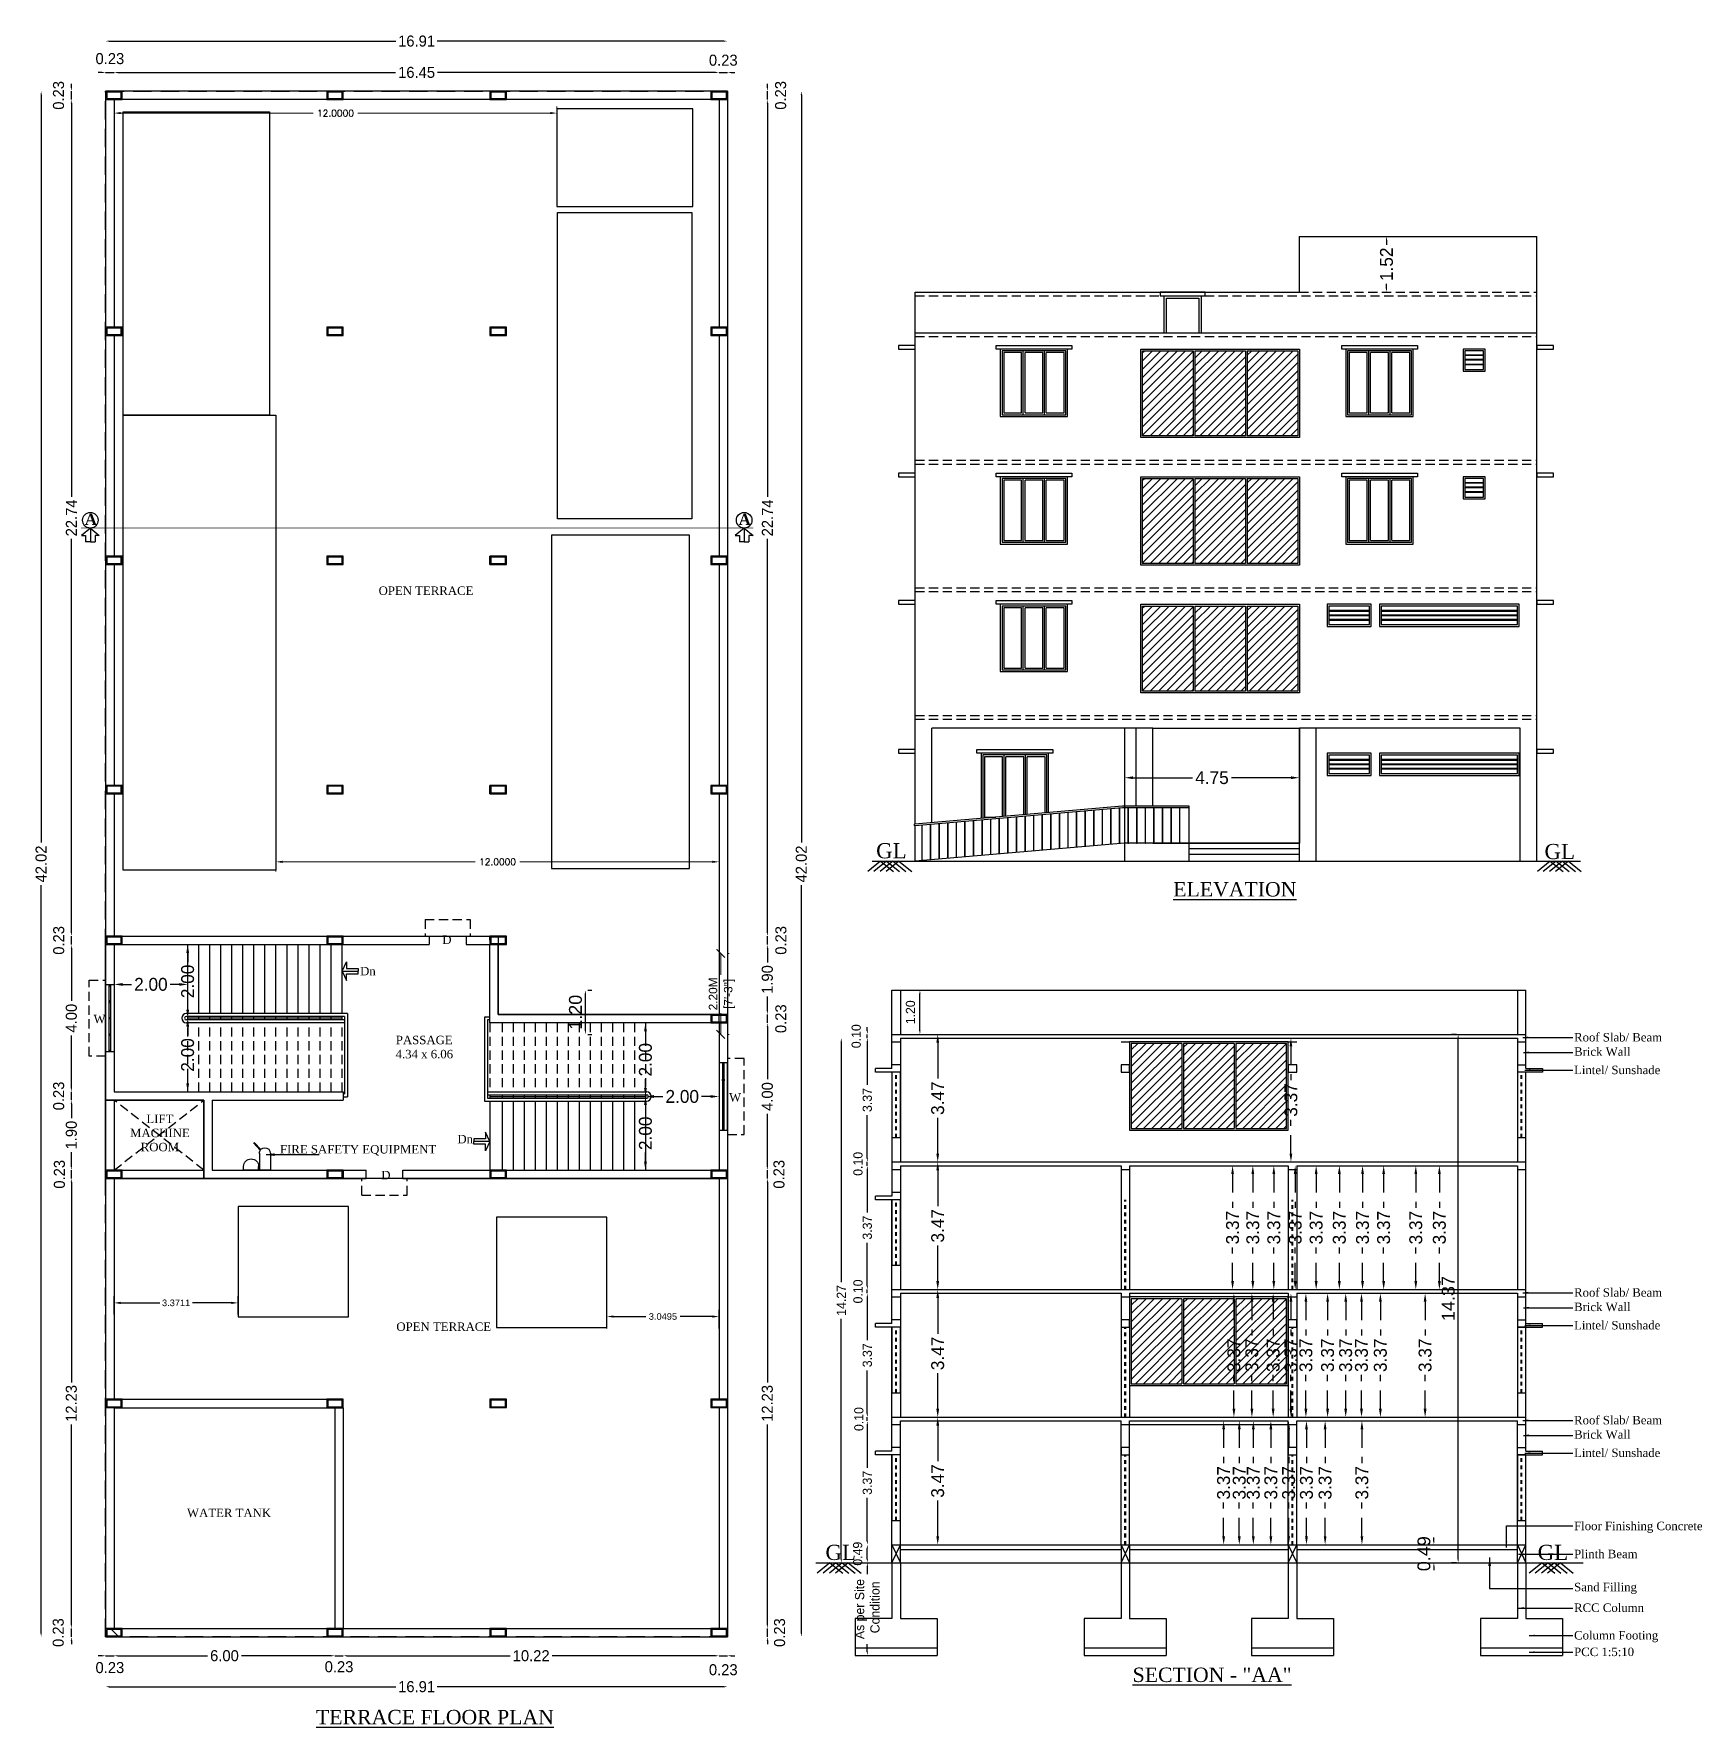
# Model space of a CAD drawing. Header units: metres. Extents: x 3396 to 3562, y 2179 to 2331.
# Drawn here: x 3463.49 to 3508.84, y 2178.81 to 2224.85 of the extents above; entities that cross this region are included whole.
import ezdxf

# ---------------------------------------------------------------- set-up
doc = ezdxf.new("R2010")
doc.units = ezdxf.units.M
doc.header["$PDMODE"] = 34
doc.linetypes.add('HIDDEN', pattern=[0.375, 0.25, -0.125])
for name, color, linetype in [('BLK_1_FLR_0_REGULAR_ROOM_1', 117, 'Continuous'), ('BLK_1_FLR_0_REGULAR_ROOM_2', 117, 'Continuous'), ('BLK_1_FLR_0_REGULAR_ROOM_3', 117, 'Continuous'), ('BLK_1_FLR_0_REGULAR_ROOM_4', 117, 'Continuous'), ('BLK_1_FLR_0_REGULAR_ROOM_5', 117, 'Continuous'), ('BLK_1_FLR_0_REGULAR_ROOM_6', 117, 'Continuous'), ('BLK_1_FLR_0_REGULAR_ROOM_7', 117, 'Continuous'), ('BLK_1_FLR_0_WATER_CLOSET', 213, 'Continuous'), ('BLK_1_FLR_1_REGULAR_ROOM_1', 117, 'Continuous'), ('BLK_1_FLR_1_REGULAR_ROOM_2', 117, 'Continuous'), ('BLK_1_FLR_1_REGULAR_ROOM_3', 117, 'Continuous'), ('BLK_1_FLR_1_REGULAR_ROOM_4', 117, 'Continuous'), ('BLK_1_FLR_1_REGULAR_ROOM_5', 117, 'Continuous'), ('BLK_1_FLR_1_REGULAR_ROOM_6', 117, 'Continuous'), ('BLK_1_FLR_1_REGULAR_ROOM_7', 117, 'Continuous'), ('BLK_1_FLR_1_REGULAR_ROOM_8', 117, 'Continuous'), ('BLK_1_FLR_1_REGULAR_ROOM_9', 117, 'Continuous'), ('BLK_1_FLR_1_WATER_CLOSET', 213, 'Continuous'), ('BLK_1_FLR_2_REGULAR_ROOM_1', 117, 'Continuous'), ('BLK_1_FLR_2_REGULAR_ROOM_2', 117, 'Continuous'), ('BLK_1_FLR_2_REGULAR_ROOM_3', 117, 'Continuous'), ('BLK_1_FLR_2_REGULAR_ROOM_4', 117, 'Continuous'), ('BLK_1_FLR_2_REGULAR_ROOM_5', 117, 'Continuous'), ('BLK_1_FLR_2_REGULAR_ROOM_6', 117, 'Continuous'), ('BLK_1_FLR_2_REGULAR_ROOM_7', 117, 'Continuous'), ('BLK_1_FLR_2_REGULAR_ROOM_8', 117, 'Continuous'), ('BLK_1_FLR_2_REGULAR_ROOM_9', 117, 'Continuous'), ('BLK_1_FLR_2_WATER_CLOSET', 213, 'Continuous'), ('BLK_1_FLR_3_WATER_CLOSET', 213, 'Continuous'), ('BLK_1_FLR_4_ROOF_AREA', 54, 'Continuous'), ('BLK_1_HT_OF_BLDG', 5, 'Continuous'), ('BLK_1_PARAPET_HT', 233, 'Continuous'), ('BLK_1_PLINTH_HEIGHT', 7, 'Continuous'), ('BLK_1_STAIR_HEADROOM', 55, 'Continuous'), ('BLK_1_TERRACESERVICE_UTILITYDISTANCE', 1, 'Continuous'), ('SOLAR_PANEL', 3, 'Continuous'), ('SOLAR_WATER_HEATER', 1, 'Continuous')]:
    doc.layers.add(name, color=color, linetype=linetype)
doc.styles.add('outer', font='BKANT.TTF')
doc.styles.add('RS', font='romans.shx')
doc.styles.get("Standard").update_dxf_attribs({"font": 'arial.ttf'})
doc.dimstyles.new('Banu', dxfattribs={"dimtxt": 0.35, "dimasz": 0.23, "dimexe": 1, "dimexo": 1, "dimgap": 0.1, "dimtad": 0, "dimzin": 1, "dimdsep": 46, "dimtxsty": 'outer', "dimcen": 0.15, "dimdle": 1, "dimse1": 1, "dimse2": 1, "dimclrt": 7, "dimadec": 0, "dimazin": 0, "dimtfac": 1, "dimtix": 1, "dimtmove": 1, "dimatfit": 0, "dimfxl": 0, "dimtolj": 1, "dimtzin": 0, "dimarcsym": 0})
doc.dimstyles.get("Standard").update_dxf_attribs({"dimtxt": 0.18, "dimasz": 0.18, "dimexe": 0.18, "dimexo": 0.0625, "dimgap": 0.09, "dimtad": 0, "dimtih": 1, "dimtoh": 1, "dimdec": 4, "dimzin": 0, "dimdsep": 46, "dimtxsty": 'Standard', "dimcen": 0.09, "dimadec": 0, "dimazin": 0, "dimtfac": 1, "dimtdec": 4, "dimtofl": 0, "dimtmove": 0, "dimatfit": 3, "dimfxl": 0, "dimtolj": 1, "dimtzin": 0, "dimarcsym": 0})
doc.dimstyles.new('STANDARD$0', dxfattribs={"dimtxt": 0.2, "dimasz": 0.3, "dimexe": 1, "dimexo": 2, "dimgap": 0.25, "dimtad": 1, "dimrnd": 0.25, "dimzin": 3, "dimdsep": 46, "dimtxsty": 'RS', "dimcen": 0, "dimclrd": 21, "dimclre": 21, "dimclrt": 190, "dimadec": 0, "dimazin": 0, "dimtfac": 0.7505, "dimtix": 1, "dimtmove": 1, "dimatfit": 3, "dimldrblk": 'DOTSMALL', "dimfxl": 0, "dimfrac": 1, "dimtolj": 1, "dimtzin": 0, "dimlwd": 9, "dimlwe": 13, "dimarcsym": 0})
doc.dimstyles.new('V1', dxfattribs={"dimtxt": 0.35, "dimasz": 0.1, "dimexe": 0.18, "dimexo": 0.0625, "dimgap": 0.09, "dimtad": 1, "dimzin": 0, "dimdsep": 46, "dimtxsty": 'Standard', "dimcen": 0.09, "dimadec": 0, "dimazin": 0, "dimtfac": 1, "dimtix": 1, "dimtofl": 0, "dimtmove": 2, "dimatfit": 0, "dimfxl": 0, "dimtolj": 1, "dimtzin": 0, "dimarcsym": 0})

msp = doc.modelspace()

# ---------------------------------------------------------------- texts
at = {"attachment_point": 1}
for s, width, insert, char_height in [('{\\fTimes New Roman|b1|i0|c0|p18;\\W1.96763; \\W1;A}', 0.7488848, (3464.6528, 2211.80129), 0.3), ('{\\fTimes New Roman|b1|i0|c0|p18;\\W1.96763; \\W1;A}', 0.7488848, (3482.42753, 2211.80129), 0.3), ('{\\fTimes New Roman|b0|i0|c0|p18;\\W9.0059; \\W1;OPEN TERRACE}', 4.0284061, (3472.07945, 2209.82692), 0.23), ('{\\fTimes New Roman|b0|i0|c0|p18;GL}', 0.7488848, (3486.38705, 2202.84768), 0.4119282), ('{\\fTimes New Roman|b0|i0|c0|p18;GL}', 0.7488848, (3504.55587, 2202.82546), 0.4119282), ('{\\fTimes New Roman|b0|i0|c0|p18;\\W7.11041;\\L \\W1;ELEVATION}', 5.3031844, (3493.41561, 2201.78831), 0.391), ('{\\fTimes New Roman|b0|i0|c0|p18;\\W3.07627; \\W1;D}', 0.7488848, (3474.32538, 2200.33728), 0.23), ('{\\fTimes New Roman|b0|i0|c0|p18;Dn}', 0.7488848, (3472.3592, 2199.48346), 0.23), ('{\\fTimes New Roman|b0|i0|c0|p18;\\W2.56455; \\W1;W}', 0.7488848, (3464.88795, 2198.18045), 0.23), ('{\\fTimes New Roman|b0|i0|c0|p18;\\W2.08135; \\W1;PASSAGE\\P{\\W2.002247; }4.34 x 6.06}', 1.8498337, (3473.14909, 2197.61134), 0.23), ('{\\fTimes New Roman|b0|i0|c0|p18;Roof Slab/ Beam}', 3.7591716, (3505.36053, 2197.68583), 0.23), ('{\\fTimes New Roman|b0|i0|c0|p18;Brick Wall}', 3.7591716, (3505.36053, 2197.2954), 0.23), ('{\\fTimes New Roman|b0|i0|c0|p18;Lintel/ Sunshade}', 3.7591716, (3505.36053, 2196.79686), 0.23), ('{\\fTimes New Roman|b0|i0|c0|p18;\\W2.56455; \\W1;W}', 0.7488848, (3482.16642, 2196.05045), 0.23), ('{\\fTimes New Roman|b0|i0|c0|p18;\\W6.56705; \\W1;LIFT \\P{\\W1.444976; }MACHINE \\P{\\W4.774078; }ROOM}', 1.8167274, (3465.97954, 2195.46742), 0.23), ('{\\fTimes New Roman|b0|i0|c0|p18;\\W6.21777;  \\W1;FIRE SAFETY EQUIPMENT}', 6.248637, (3469.10043, 2194.64), 0.23), ('{\\fTimes New Roman|b0|i0|c0|p18;\\W2.00889; \\W1;Dn}', 0.7488848, (3474.82943, 2194.91627), 0.23), ('{\\fTimes New Roman|b0|i0|c0|p18;\\W3.07627; \\W1;D}', 0.7488848, (3472.6665, 2193.93742), 0.23), ('{\\fTimes New Roman|b0|i0|c0|p18;Roof Slab/ Beam}', 3.7591716, (3505.36053, 2190.74583), 0.23), ('{\\fTimes New Roman|b0|i0|c0|p18;Brick Wall}', 3.7591716, (3505.36053, 2190.3554), 0.23), ('{\\fTimes New Roman|b0|i0|c0|p18;\\W9.0059; \\W1;OPEN TERRACE}', 4.0284061, (3472.5624, 2189.81702), 0.23), ('{\\fTimes New Roman|b0|i0|c0|p18;Lintel/ Sunshade}', 3.7591716, (3505.36053, 2189.85686), 0.23), ('{\\fTimes New Roman|b0|i0|c0|p18;Roof Slab/ Beam}', 3.7591716, (3505.36053, 2187.27583), 0.23), ('{\\fTimes New Roman|b0|i0|c0|p18;Brick Wall}', 3.7591716, (3505.36053, 2186.8854), 0.23), ('{\\fTimes New Roman|b0|i0|c0|p18;Lintel/ Sunshade}', 3.7591716, (3505.36053, 2186.38686), 0.23), ('{\\fTimes New Roman|b0|i0|c0|p18;\\W2.94166; \\W1;WATER TANK}', 2.7331794, (3467.39664, 2184.75428), 0.23), ('{\\fTimes New Roman|b0|i0|c0|p18;Floor Finishing Concrete}', 3.7591716, (3505.36053, 2184.39867), 0.23), ('{\\fTimes New Roman|b0|i0|c0|p18;GL}', 0.7488848, (3485.00898, 2183.77066), 0.4119282), ('{\\fTimes New Roman|b0|i0|c0|p18;GL}', 0.7488848, (3504.36991, 2183.77066), 0.4119282), ('{\\fTimes New Roman|b0|i0|c0|p18;Plinth Beam}', 3.7591716, (3505.36053, 2183.63679), 0.23), ('{\\fTimes New Roman|b0|i0|c0|p18;Sand Filling}', 3.7591716, (3505.36053, 2182.73865), 0.23), ('{\\fTimes New Roman|b0|i0|c0|p18;RCC Column}', 3.7591716, (3505.36053, 2182.1759), 0.23), ('{\\fTimes New Roman|b0|i0|c0|p18;Column Footing}', 3.7591716, (3505.36053, 2181.42671), 0.23), ('{\\fTimes New Roman|b0|i0|c0|p18;PCC 1:5:10}', 2.1901006, (3505.36053, 2180.9755), 0.23), ('{\\fTimes New Roman|b0|i0|c0|p18;\\W7.34174;\\L \\W1;TERRACE FLOOR PLAN}', 8.4128251, (3470.07689, 2179.28293), 0.391)]:
    msp.add_mtext_dynamic_manual_height_columns(s, width=width, gutter_width=12.5, heights=[0], dxfattribs=dict(at, insert=insert, char_height=char_height))
at = {"ltscale": 2, "insert": (3492.76986, 2180.43209), "char_height": 0.391, "attachment_point": 1}
msp.add_mtext_dynamic_manual_height_columns('{\\fTimes New Roman|b0|i0|c0|p18;\\W3.99713;\\L \\W1;SECTION - "AA"}', width=5.3031844, gutter_width=12.5, heights=[0], dxfattribs=at)

# ---------------------------------------------------------------- blocks, each defined once
blk = doc.blocks.new('*D28')
at = {"layer": 'BLK_1_TERRACESERVICE_UTILITYDISTANCE', "color": 0, "lineweight": -2}
for p, q in [((3479.067, 2189.656), (3479.067, 2190.157)), ((3482.116, 2189.656), (3482.116, 2190.157)), ((3479.247, 2189.977), (3480.127, 2189.977)), ((3481.936, 2189.977), (3481.056, 2189.977))]:
    blk.add_line(p, q, dxfattribs=at)
at = {"layer": 'BLK_1_TERRACESERVICE_UTILITYDISTANCE', "color": 0}
for points in [[(3479.247, 2190.007), (3479.247, 2189.947), (3479.067, 2189.977)], [(3481.936, 2190.007), (3481.936, 2189.947), (3482.116, 2189.977)]]:
    blk.add_solid(points, dxfattribs=at)
at = {"layer": 'Defpoints', "color": 0}
for p in [(3479.067, 2189.594), (3482.116, 2189.977), (3482.116, 2189.594)]:
    blk.add_point(p, dxfattribs=at)
at = {"layer": 'BLK_1_TERRACESERVICE_UTILITYDISTANCE', "color": 0, "insert": (3480.591, 2189.977), "char_height": 0.18, "attachment_point": 5}
blk.add_mtext('\\A1;3.0495', dxfattribs=at)
blk = doc.blocks.new('*D29')
at = {"layer": 'BLK_1_TERRACESERVICE_UTILITYDISTANCE', "color": 0, "lineweight": 13}
for p, q in [((3470.071, 2202.075), (3470.071, 2202.52)), ((3482.116, 2202.075), (3482.116, 2202.52))]:
    blk.add_line(p, q, dxfattribs=at)
at = {"layer": 'BLK_1_TERRACESERVICE_UTILITYDISTANCE', "color": 0, "lineweight": 9}
for p, q in [((3470.251, 2202.34), (3475.485, 2202.34)), ((3481.936, 2202.34), (3476.702, 2202.34))]:
    blk.add_line(p, q, dxfattribs=at)
at = {"layer": 'BLK_1_TERRACESERVICE_UTILITYDISTANCE', "color": 0}
for points in [[(3470.251, 2202.37), (3470.251, 2202.31), (3470.071, 2202.34)], [(3481.936, 2202.37), (3481.936, 2202.31), (3482.116, 2202.34)]]:
    blk.add_solid(points, dxfattribs=at)
at = {"layer": 'Defpoints', "color": 0}
for p in [(3470.071, 2202.013, 0), (3482.116, 2202.34), (3482.116, 2202.013, 0)]:
    blk.add_point(p, dxfattribs=at)
at = {"layer": 'BLK_1_TERRACESERVICE_UTILITYDISTANCE', "color": 0, "insert": (3476.094, 2202.34), "char_height": 0.18, "attachment_point": 5, "style": 'RS'}
blk.add_mtext('\\A1;12.0000', dxfattribs=at)
blk = doc.blocks.new('*D30')
at = {"layer": 'BLK_1_TERRACESERVICE_UTILITYDISTANCE', "color": 0, "lineweight": 13}
for p, q in [((3465.671, 2222.432, 0), (3465.671, 2222.877, 0)), ((3477.706, 2222.432, 0), (3477.706, 2222.877, 0))]:
    blk.add_line(p, q, dxfattribs=at)
at = {"layer": 'BLK_1_TERRACESERVICE_UTILITYDISTANCE', "color": 0, "lineweight": 9}
for p, q in [((3465.851, 2222.697, 0), (3471.08, 2222.697, 0)), ((3477.526, 2222.697, 0), (3472.297, 2222.697, 0))]:
    blk.add_line(p, q, dxfattribs=at)
at = {"layer": 'BLK_1_TERRACESERVICE_UTILITYDISTANCE', "color": 0}
for points in [[(3465.851, 2222.727, 0), (3465.851, 2222.667, 0), (3465.671, 2222.697, 0)], [(3477.526, 2222.727, 0), (3477.526, 2222.667, 0), (3477.706, 2222.697, 0)]]:
    blk.add_solid(points, dxfattribs=at)
at = {"layer": 'Defpoints', "color": 0}
for p in [(3477.706, 2222.697, 0), (3465.671, 2222.37), (3477.706, 2222.37)]:
    blk.add_point(p, dxfattribs=at)
at = {"layer": 'BLK_1_TERRACESERVICE_UTILITYDISTANCE', "color": 0, "insert": (3471.688, 2222.697, 0), "char_height": 0.18, "attachment_point": 5, "style": 'RS'}
blk.add_mtext('\\A1;12.0000', dxfattribs=at)
blk = doc.blocks.new('*D31')
at = {"layer": 'BLK_1_TERRACESERVICE_UTILITYDISTANCE', "color": 0, "lineweight": -2}
for p, q in [((3465.671, 2190.028), (3465.671, 2190.528)), ((3469.042, 2190.028), (3469.042, 2190.528)), ((3465.851, 2190.348), (3466.911, 2190.348)), ((3468.862, 2190.348), (3467.803, 2190.348))]:
    blk.add_line(p, q, dxfattribs=at)
at = {"layer": 'BLK_1_TERRACESERVICE_UTILITYDISTANCE', "color": 0}
for points in [[(3465.851, 2190.378), (3465.851, 2190.318), (3465.671, 2190.348)], [(3468.862, 2190.378), (3468.862, 2190.318), (3469.042, 2190.348)]]:
    blk.add_solid(points, dxfattribs=at)
at = {"layer": 'Defpoints', "color": 0}
for p in [(3469.042, 2190.348), (3465.671, 2189.965), (3469.042, 2189.965)]:
    blk.add_point(p, dxfattribs=at)
at = {"layer": 'BLK_1_TERRACESERVICE_UTILITYDISTANCE', "color": 0, "insert": (3467.357, 2190.348), "char_height": 0.18, "attachment_point": 5}
blk.add_mtext('\\A1;3.3711', dxfattribs=at)
blk = doc.blocks.new('*D32')
at = {"layer": 'BLK_1_FLR_0_REGULAR_ROOM_1', "color": 0, "linetype": 'HIDDEN', "lineweight": -2, "ltscale": 2}
for p, q in [((3495.834, 2186.909), (3495.834, 2185.992)), ((3495.834, 2184.004), (3495.834, 2184.921))]:
    blk.add_line(p, q, dxfattribs=at)
at = {"layer": 'BLK_1_FLR_0_REGULAR_ROOM_1', "color": 0, "linetype": 'HIDDEN', "ltscale": 2}
for points in [[(3495.796, 2186.909), (3495.872, 2186.909), (3495.834, 2187.139)], [(3495.796, 2184.004), (3495.872, 2184.004), (3495.834, 2183.774)]]:
    blk.add_solid(points, dxfattribs=at)
at = {"layer": 'Defpoints', "color": 0, "linetype": 'HIDDEN', "ltscale": 2}
for p in [(3495.834, 2187.139), (3495.834, 2187.139), (3495.834, 2183.774)]:
    blk.add_point(p, dxfattribs=at)
at = {"layer": 'BLK_1_FLR_0_REGULAR_ROOM_1', "color": 7, "linetype": 'HIDDEN', "ltscale": 2, "insert": (3495.834, 2185.456), "char_height": 0.35, "attachment_point": 5, "rotation": 90, "style": 'outer'}
blk.add_mtext('\\A1;3.37', dxfattribs=at)
blk = doc.blocks.new('*D33')
at = {"layer": 'BLK_1_FLR_0_REGULAR_ROOM_2', "color": 0, "linetype": 'HIDDEN', "lineweight": -2, "ltscale": 2}
for p, q in [((3496.26, 2186.909), (3496.26, 2185.992)), ((3496.26, 2184.004), (3496.26, 2184.921))]:
    blk.add_line(p, q, dxfattribs=at)
at = {"layer": 'BLK_1_FLR_0_REGULAR_ROOM_2', "color": 0, "linetype": 'HIDDEN', "ltscale": 2}
for points in [[(3496.221, 2186.909), (3496.298, 2186.909), (3496.26, 2187.139)], [(3496.221, 2184.004), (3496.298, 2184.004), (3496.26, 2183.774)]]:
    blk.add_solid(points, dxfattribs=at)
at = {"layer": 'Defpoints', "color": 0, "linetype": 'HIDDEN', "ltscale": 2}
for p in [(3496.26, 2187.139), (3496.26, 2187.139), (3496.26, 2183.774)]:
    blk.add_point(p, dxfattribs=at)
at = {"layer": 'BLK_1_FLR_0_REGULAR_ROOM_2', "color": 7, "linetype": 'HIDDEN', "ltscale": 2, "insert": (3496.26, 2185.456), "char_height": 0.35, "attachment_point": 5, "rotation": 90, "style": 'outer'}
blk.add_mtext('\\A1;3.37', dxfattribs=at)
blk = doc.blocks.new('*D34')
at = {"layer": 'BLK_1_FLR_0_REGULAR_ROOM_3', "color": 0, "linetype": 'HIDDEN', "lineweight": -2, "ltscale": 2}
for p, q in [((3496.641, 2186.909), (3496.641, 2185.992)), ((3496.641, 2184.004), (3496.641, 2184.921))]:
    blk.add_line(p, q, dxfattribs=at)
at = {"layer": 'BLK_1_FLR_0_REGULAR_ROOM_3', "color": 0, "linetype": 'HIDDEN', "ltscale": 2}
for points in [[(3496.603, 2186.909), (3496.679, 2186.909), (3496.641, 2187.139)], [(3496.603, 2184.004), (3496.679, 2184.004), (3496.641, 2183.774)]]:
    blk.add_solid(points, dxfattribs=at)
at = {"layer": 'Defpoints', "color": 0, "linetype": 'HIDDEN', "ltscale": 2}
for p in [(3496.641, 2187.139), (3496.641, 2187.139), (3496.641, 2183.774)]:
    blk.add_point(p, dxfattribs=at)
at = {"layer": 'BLK_1_FLR_0_REGULAR_ROOM_3', "color": 7, "linetype": 'HIDDEN', "ltscale": 2, "insert": (3496.641, 2185.456), "char_height": 0.35, "attachment_point": 5, "rotation": 90, "style": 'outer'}
blk.add_mtext('\\A1;3.37', dxfattribs=at)
blk = doc.blocks.new('*D35')
at = {"layer": 'BLK_1_FLR_0_REGULAR_ROOM_4', "color": 0, "linetype": 'HIDDEN', "lineweight": -2, "ltscale": 2}
for p, q in [((3497.118, 2186.909), (3497.118, 2185.992)), ((3497.118, 2184.004), (3497.118, 2184.921))]:
    blk.add_line(p, q, dxfattribs=at)
at = {"layer": 'BLK_1_FLR_0_REGULAR_ROOM_4', "color": 0, "linetype": 'HIDDEN', "ltscale": 2}
for points in [[(3497.079, 2186.909), (3497.156, 2186.909), (3497.118, 2187.139)], [(3497.079, 2184.004), (3497.156, 2184.004), (3497.118, 2183.774)]]:
    blk.add_solid(points, dxfattribs=at)
at = {"layer": 'Defpoints', "color": 0, "linetype": 'HIDDEN', "ltscale": 2}
for p in [(3497.118, 2187.139), (3497.118, 2187.139), (3497.118, 2183.774)]:
    blk.add_point(p, dxfattribs=at)
at = {"layer": 'BLK_1_FLR_0_REGULAR_ROOM_4', "color": 7, "linetype": 'HIDDEN', "ltscale": 2, "insert": (3497.118, 2185.456), "char_height": 0.35, "attachment_point": 5, "rotation": 90, "style": 'outer'}
blk.add_mtext('\\A1;3.37', dxfattribs=at)
blk = doc.blocks.new('*D36')
at = {"layer": 'BLK_1_FLR_0_REGULAR_ROOM_5', "color": 0, "linetype": 'HIDDEN', "lineweight": -2, "ltscale": 2}
for p, q in [((3497.602, 2186.909), (3497.602, 2185.992)), ((3497.602, 2184.004), (3497.602, 2184.921))]:
    blk.add_line(p, q, dxfattribs=at)
at = {"layer": 'BLK_1_FLR_0_REGULAR_ROOM_5', "color": 0, "linetype": 'HIDDEN', "ltscale": 2}
for points in [[(3497.563, 2186.909), (3497.64, 2186.909), (3497.602, 2187.139)], [(3497.563, 2184.004), (3497.64, 2184.004), (3497.602, 2183.774)]]:
    blk.add_solid(points, dxfattribs=at)
at = {"layer": 'Defpoints', "color": 0, "linetype": 'HIDDEN', "ltscale": 2}
for p in [(3497.602, 2187.139), (3497.602, 2187.139), (3497.602, 2183.774)]:
    blk.add_point(p, dxfattribs=at)
at = {"layer": 'BLK_1_FLR_0_REGULAR_ROOM_5', "color": 7, "linetype": 'HIDDEN', "ltscale": 2, "insert": (3497.602, 2185.456), "char_height": 0.35, "attachment_point": 5, "rotation": 90, "style": 'outer'}
blk.add_mtext('\\A1;3.37', dxfattribs=at)
blk = doc.blocks.new('*D37')
at = {"layer": 'BLK_1_FLR_0_REGULAR_ROOM_6', "color": 0, "linetype": 'HIDDEN', "lineweight": -2, "ltscale": 2}
for p, q in [((3498.086, 2186.909), (3498.086, 2185.992)), ((3498.086, 2184.004), (3498.086, 2184.921))]:
    blk.add_line(p, q, dxfattribs=at)
at = {"layer": 'BLK_1_FLR_0_REGULAR_ROOM_6', "color": 0, "linetype": 'HIDDEN', "ltscale": 2}
for points in [[(3498.047, 2186.909), (3498.124, 2186.909), (3498.086, 2187.139)], [(3498.047, 2184.004), (3498.124, 2184.004), (3498.086, 2183.774)]]:
    blk.add_solid(points, dxfattribs=at)
at = {"layer": 'Defpoints', "color": 0, "linetype": 'HIDDEN', "ltscale": 2}
for p in [(3498.086, 2187.139), (3498.086, 2187.139), (3498.086, 2183.774)]:
    blk.add_point(p, dxfattribs=at)
at = {"layer": 'BLK_1_FLR_0_REGULAR_ROOM_6', "color": 7, "linetype": 'HIDDEN', "ltscale": 2, "insert": (3498.086, 2185.456), "char_height": 0.35, "attachment_point": 5, "rotation": 90, "style": 'outer'}
blk.add_mtext('\\A1;3.37', dxfattribs=at)
blk = doc.blocks.new('*D38')
at = {"layer": 'BLK_1_FLR_0_REGULAR_ROOM_7', "color": 0, "linetype": 'HIDDEN', "lineweight": -2, "ltscale": 2}
for p, q in [((3498.593, 2186.909), (3498.593, 2185.992)), ((3498.593, 2184.004), (3498.593, 2184.921))]:
    blk.add_line(p, q, dxfattribs=at)
at = {"layer": 'BLK_1_FLR_0_REGULAR_ROOM_7', "color": 0, "linetype": 'HIDDEN', "ltscale": 2}
for points in [[(3498.555, 2186.909), (3498.631, 2186.909), (3498.593, 2187.139)], [(3498.555, 2184.004), (3498.631, 2184.004), (3498.593, 2183.774)]]:
    blk.add_solid(points, dxfattribs=at)
at = {"layer": 'Defpoints', "color": 0, "linetype": 'HIDDEN', "ltscale": 2}
for p in [(3498.556, 2187.139), (3498.593, 2187.139), (3498.556, 2183.774)]:
    blk.add_point(p, dxfattribs=at)
at = {"layer": 'BLK_1_FLR_0_REGULAR_ROOM_7', "color": 7, "linetype": 'HIDDEN', "ltscale": 2, "insert": (3498.593, 2185.456), "char_height": 0.35, "attachment_point": 5, "rotation": 90, "style": 'outer'}
blk.add_mtext('\\A1;3.37', dxfattribs=at)
blk = doc.blocks.new('*D39')
at = {"layer": 'BLK_1_FLR_0_WATER_CLOSET', "color": 0, "linetype": 'HIDDEN', "lineweight": -2, "ltscale": 2}
for p, q in [((3499.593, 2186.909), (3499.593, 2185.992)), ((3499.593, 2184.004), (3499.593, 2184.921))]:
    blk.add_line(p, q, dxfattribs=at)
at = {"layer": 'BLK_1_FLR_0_WATER_CLOSET', "color": 0, "linetype": 'HIDDEN', "ltscale": 2}
for points in [[(3499.555, 2186.909), (3499.631, 2186.909), (3499.593, 2187.139)], [(3499.555, 2184.004), (3499.631, 2184.004), (3499.593, 2183.774)]]:
    blk.add_solid(points, dxfattribs=at)
at = {"layer": 'Defpoints', "color": 0, "linetype": 'HIDDEN', "ltscale": 2}
for p in [(3499.439, 2187.139), (3499.593, 2187.139), (3499.439, 2183.774)]:
    blk.add_point(p, dxfattribs=at)
at = {"layer": 'BLK_1_FLR_0_WATER_CLOSET', "color": 7, "linetype": 'HIDDEN', "ltscale": 2, "insert": (3499.593, 2185.456), "char_height": 0.35, "attachment_point": 5, "rotation": 90, "style": 'outer'}
blk.add_mtext('\\A1;3.37', dxfattribs=at)
blk = doc.blocks.new('*D40')
at = {"layer": 'BLK_1_FLR_1_REGULAR_ROOM_1', "color": 0, "linetype": 'HIDDEN', "lineweight": -2, "ltscale": 2}
for p, q in [((3496.113, 2190.379), (3496.113, 2189.46)), ((3496.113, 2187.469), (3496.113, 2188.388))]:
    blk.add_line(p, q, dxfattribs=at)
at = {"layer": 'BLK_1_FLR_1_REGULAR_ROOM_1', "color": 0, "linetype": 'HIDDEN', "ltscale": 2}
for points in [[(3496.075, 2190.379), (3496.151, 2190.379), (3496.113, 2190.609)], [(3496.075, 2187.469), (3496.151, 2187.469), (3496.113, 2187.239)]]:
    blk.add_solid(points, dxfattribs=at)
at = {"layer": 'Defpoints', "color": 0, "linetype": 'HIDDEN', "ltscale": 2}
for p in [(3495.829, 2190.609), (3496.113, 2190.609), (3495.829, 2187.239)]:
    blk.add_point(p, dxfattribs=at)
at = {"layer": 'BLK_1_FLR_1_REGULAR_ROOM_1', "color": 7, "linetype": 'HIDDEN', "ltscale": 2, "insert": (3496.113, 2188.924), "char_height": 0.35, "attachment_point": 5, "rotation": 90, "style": 'outer'}
blk.add_mtext('\\A1;3.37', dxfattribs=at)
blk = doc.blocks.new('*D41')
at = {"layer": 'BLK_1_FLR_1_REGULAR_ROOM_2', "color": 0, "linetype": 'HIDDEN', "lineweight": -2, "ltscale": 2}
for p, q in [((3496.602, 2190.379), (3496.602, 2189.46)), ((3496.602, 2187.469), (3496.602, 2188.388))]:
    blk.add_line(p, q, dxfattribs=at)
at = {"layer": 'BLK_1_FLR_1_REGULAR_ROOM_2', "color": 0, "linetype": 'HIDDEN', "ltscale": 2}
for points in [[(3496.564, 2190.379), (3496.641, 2190.379), (3496.602, 2190.609)], [(3496.564, 2187.469), (3496.641, 2187.469), (3496.602, 2187.239)]]:
    blk.add_solid(points, dxfattribs=at)
at = {"layer": 'Defpoints', "color": 0, "linetype": 'HIDDEN', "ltscale": 2}
for p in [(3496.531, 2190.609), (3496.602, 2190.609), (3496.531, 2187.239)]:
    blk.add_point(p, dxfattribs=at)
at = {"layer": 'BLK_1_FLR_1_REGULAR_ROOM_2', "color": 7, "linetype": 'HIDDEN', "ltscale": 2, "insert": (3496.602, 2188.924), "char_height": 0.35, "attachment_point": 5, "rotation": 90, "style": 'outer'}
blk.add_mtext('\\A1;3.37', dxfattribs=at)
blk = doc.blocks.new('*D42')
at = {"layer": 'BLK_1_FLR_1_REGULAR_ROOM_3', "color": 0, "linetype": 'HIDDEN', "lineweight": -2, "ltscale": 2}
for p, q in [((3497.18, 2190.379), (3497.18, 2189.46)), ((3497.18, 2187.469), (3497.18, 2188.388))]:
    blk.add_line(p, q, dxfattribs=at)
at = {"layer": 'BLK_1_FLR_1_REGULAR_ROOM_3', "color": 0, "linetype": 'HIDDEN', "ltscale": 2}
for points in [[(3497.142, 2190.379), (3497.218, 2190.379), (3497.18, 2190.609)], [(3497.142, 2187.469), (3497.218, 2187.469), (3497.18, 2187.239)]]:
    blk.add_solid(points, dxfattribs=at)
at = {"layer": 'Defpoints', "color": 0, "linetype": 'HIDDEN', "ltscale": 2}
for p in [(3497.028, 2190.609), (3497.18, 2190.609), (3497.028, 2187.239)]:
    blk.add_point(p, dxfattribs=at)
at = {"layer": 'BLK_1_FLR_1_REGULAR_ROOM_3', "color": 7, "linetype": 'HIDDEN', "ltscale": 2, "insert": (3497.18, 2188.924), "char_height": 0.35, "attachment_point": 5, "rotation": 90, "style": 'outer'}
blk.add_mtext('\\A1;3.37', dxfattribs=at)
blk = doc.blocks.new('*D43')
at = {"layer": 'BLK_1_FLR_1_REGULAR_ROOM_4', "color": 0, "linetype": 'HIDDEN', "lineweight": -2, "ltscale": 2}
for p, q in [((3497.663, 2190.379), (3497.663, 2189.46)), ((3497.663, 2187.469), (3497.663, 2188.388))]:
    blk.add_line(p, q, dxfattribs=at)
at = {"layer": 'BLK_1_FLR_1_REGULAR_ROOM_4', "color": 0, "linetype": 'HIDDEN', "ltscale": 2}
for points in [[(3497.625, 2190.379), (3497.702, 2190.379), (3497.663, 2190.609)], [(3497.625, 2187.469), (3497.702, 2187.469), (3497.663, 2187.239)]]:
    blk.add_solid(points, dxfattribs=at)
at = {"layer": 'Defpoints', "color": 0, "linetype": 'HIDDEN', "ltscale": 2}
for p in [(3497.663, 2190.609), (3497.663, 2190.609), (3497.663, 2187.239)]:
    blk.add_point(p, dxfattribs=at)
at = {"layer": 'BLK_1_FLR_1_REGULAR_ROOM_4', "color": 7, "linetype": 'HIDDEN', "ltscale": 2, "insert": (3497.663, 2188.924), "char_height": 0.35, "attachment_point": 5, "rotation": 90, "style": 'outer'}
blk.add_mtext('\\A1;3.37', dxfattribs=at)
blk = doc.blocks.new('*D44')
at = {"layer": 'BLK_1_FLR_1_REGULAR_ROOM_5', "color": 0, "linetype": 'HIDDEN', "lineweight": -2, "ltscale": 2}
for p, q in [((3498.07, 2190.379), (3498.07, 2189.46)), ((3498.07, 2187.469), (3498.07, 2188.388))]:
    blk.add_line(p, q, dxfattribs=at)
at = {"layer": 'BLK_1_FLR_1_REGULAR_ROOM_5', "color": 0, "linetype": 'HIDDEN', "ltscale": 2}
for points in [[(3498.031, 2190.379), (3498.108, 2190.379), (3498.07, 2190.609)], [(3498.031, 2187.469), (3498.108, 2187.469), (3498.07, 2187.239)]]:
    blk.add_solid(points, dxfattribs=at)
at = {"layer": 'Defpoints', "color": 0, "linetype": 'HIDDEN', "ltscale": 2}
for p in [(3498.07, 2190.609), (3498.07, 2190.609), (3498.07, 2187.239)]:
    blk.add_point(p, dxfattribs=at)
at = {"layer": 'BLK_1_FLR_1_REGULAR_ROOM_5', "color": 7, "linetype": 'HIDDEN', "ltscale": 2, "insert": (3498.07, 2188.924), "char_height": 0.35, "attachment_point": 5, "rotation": 90, "style": 'outer'}
blk.add_mtext('\\A1;3.37', dxfattribs=at)
blk = doc.blocks.new('*D45')
at = {"layer": 'BLK_1_FLR_1_REGULAR_ROOM_6', "color": 0, "linetype": 'HIDDEN', "lineweight": -2, "ltscale": 2}
for p, q in [((3498.66, 2190.379), (3498.66, 2189.46)), ((3498.66, 2187.469), (3498.66, 2188.388))]:
    blk.add_line(p, q, dxfattribs=at)
at = {"layer": 'BLK_1_FLR_1_REGULAR_ROOM_6', "color": 0, "linetype": 'HIDDEN', "ltscale": 2}
for points in [[(3498.622, 2190.379), (3498.699, 2190.379), (3498.66, 2190.609)], [(3498.622, 2187.469), (3498.699, 2187.469), (3498.66, 2187.239)]]:
    blk.add_solid(points, dxfattribs=at)
at = {"layer": 'Defpoints', "color": 0, "linetype": 'HIDDEN', "ltscale": 2}
for p in [(3498.545, 2190.609), (3498.66, 2190.609), (3498.545, 2187.239)]:
    blk.add_point(p, dxfattribs=at)
at = {"layer": 'BLK_1_FLR_1_REGULAR_ROOM_6', "color": 7, "linetype": 'HIDDEN', "ltscale": 2, "insert": (3498.66, 2188.924), "char_height": 0.35, "attachment_point": 5, "rotation": 90, "style": 'outer'}
blk.add_mtext('\\A1;3.37', dxfattribs=at)
blk = doc.blocks.new('*D46')
at = {"layer": 'BLK_1_FLR_1_REGULAR_ROOM_7', "color": 0, "linetype": 'HIDDEN', "lineweight": -2, "ltscale": 2}
for p, q in [((3499.152, 2190.379), (3499.152, 2189.46)), ((3499.152, 2187.469), (3499.152, 2188.388))]:
    blk.add_line(p, q, dxfattribs=at)
at = {"layer": 'BLK_1_FLR_1_REGULAR_ROOM_7', "color": 0, "linetype": 'HIDDEN', "ltscale": 2}
for points in [[(3499.114, 2190.379), (3499.19, 2190.379), (3499.152, 2190.609)], [(3499.114, 2187.469), (3499.19, 2187.469), (3499.152, 2187.239)]]:
    blk.add_solid(points, dxfattribs=at)
at = {"layer": 'Defpoints', "color": 0, "linetype": 'HIDDEN', "ltscale": 2}
for p in [(3499.129, 2190.609), (3499.152, 2190.609), (3499.129, 2187.239)]:
    blk.add_point(p, dxfattribs=at)
at = {"layer": 'BLK_1_FLR_1_REGULAR_ROOM_7', "color": 7, "linetype": 'HIDDEN', "ltscale": 2, "insert": (3499.152, 2188.924), "char_height": 0.35, "attachment_point": 5, "rotation": 90, "style": 'outer'}
blk.add_mtext('\\A1;3.37', dxfattribs=at)
blk = doc.blocks.new('*D47')
at = {"layer": 'BLK_1_FLR_1_REGULAR_ROOM_8', "color": 0, "linetype": 'HIDDEN', "lineweight": -2, "ltscale": 2}
for p, q in [((3499.581, 2190.379), (3499.581, 2189.46)), ((3499.581, 2187.469), (3499.581, 2188.388))]:
    blk.add_line(p, q, dxfattribs=at)
at = {"layer": 'BLK_1_FLR_1_REGULAR_ROOM_8', "color": 0, "linetype": 'HIDDEN', "ltscale": 2}
for points in [[(3499.543, 2190.379), (3499.62, 2190.379), (3499.581, 2190.609)], [(3499.543, 2187.469), (3499.62, 2187.469), (3499.581, 2187.239)]]:
    blk.add_solid(points, dxfattribs=at)
at = {"layer": 'Defpoints', "color": 0, "linetype": 'HIDDEN', "ltscale": 2}
for p in [(3499.581, 2190.609), (3499.581, 2190.609), (3499.581, 2187.239)]:
    blk.add_point(p, dxfattribs=at)
at = {"layer": 'BLK_1_FLR_1_REGULAR_ROOM_8', "color": 7, "linetype": 'HIDDEN', "ltscale": 2, "insert": (3499.581, 2188.924), "char_height": 0.35, "attachment_point": 5, "rotation": 90, "style": 'outer'}
blk.add_mtext('\\A1;3.37', dxfattribs=at)
blk = doc.blocks.new('*D48')
at = {"layer": 'BLK_1_FLR_1_REGULAR_ROOM_9', "color": 0, "linetype": 'HIDDEN', "lineweight": -2, "ltscale": 2}
for p, q in [((3500.095, 2190.379), (3500.095, 2189.46)), ((3500.095, 2187.469), (3500.095, 2188.388))]:
    blk.add_line(p, q, dxfattribs=at)
at = {"layer": 'BLK_1_FLR_1_REGULAR_ROOM_9', "color": 0, "linetype": 'HIDDEN', "ltscale": 2}
for points in [[(3500.057, 2190.379), (3500.133, 2190.379), (3500.095, 2190.609)], [(3500.057, 2187.469), (3500.133, 2187.469), (3500.095, 2187.239)]]:
    blk.add_solid(points, dxfattribs=at)
at = {"layer": 'Defpoints', "color": 0, "linetype": 'HIDDEN', "ltscale": 2}
for p in [(3500.095, 2190.609), (3500.095, 2190.609), (3500.095, 2187.239)]:
    blk.add_point(p, dxfattribs=at)
at = {"layer": 'BLK_1_FLR_1_REGULAR_ROOM_9', "color": 7, "linetype": 'HIDDEN', "ltscale": 2, "insert": (3500.095, 2188.924), "char_height": 0.35, "attachment_point": 5, "rotation": 90, "style": 'outer'}
blk.add_mtext('\\A1;3.37', dxfattribs=at)
blk = doc.blocks.new('*D49')
at = {"layer": 'BLK_1_FLR_1_WATER_CLOSET', "color": 0, "linetype": 'HIDDEN', "lineweight": -2, "ltscale": 2}
for p, q in [((3501.311, 2190.379), (3501.311, 2189.46)), ((3501.311, 2187.469), (3501.311, 2188.388))]:
    blk.add_line(p, q, dxfattribs=at)
at = {"layer": 'BLK_1_FLR_1_WATER_CLOSET', "color": 0, "linetype": 'HIDDEN', "ltscale": 2}
for points in [[(3501.272, 2190.379), (3501.349, 2190.379), (3501.311, 2190.609)], [(3501.272, 2187.469), (3501.349, 2187.469), (3501.311, 2187.239)]]:
    blk.add_solid(points, dxfattribs=at)
at = {"layer": 'Defpoints', "color": 0, "linetype": 'HIDDEN', "ltscale": 2}
for p in [(3501.311, 2190.609), (3501.311, 2190.609), (3501.311, 2187.239)]:
    blk.add_point(p, dxfattribs=at)
at = {"layer": 'BLK_1_FLR_1_WATER_CLOSET', "color": 7, "linetype": 'HIDDEN', "ltscale": 2, "insert": (3501.311, 2188.924), "char_height": 0.35, "attachment_point": 5, "rotation": 90, "style": 'outer'}
blk.add_mtext('\\A1;3.37', dxfattribs=at)
blk = doc.blocks.new('*D50')
at = {"layer": 'BLK_1_FLR_2_REGULAR_ROOM_1', "color": 0, "linetype": 'HIDDEN', "lineweight": -2, "ltscale": 2}
for p, q in [((3496.077, 2193.849), (3496.077, 2192.93)), ((3496.077, 2190.939), (3496.077, 2191.858))]:
    blk.add_line(p, q, dxfattribs=at)
at = {"layer": 'BLK_1_FLR_2_REGULAR_ROOM_1', "color": 0, "linetype": 'HIDDEN', "ltscale": 2}
for points in [[(3496.039, 2193.849), (3496.115, 2193.849), (3496.077, 2194.079)], [(3496.039, 2190.939), (3496.115, 2190.939), (3496.077, 2190.709)]]:
    blk.add_solid(points, dxfattribs=at)
at = {"layer": 'Defpoints', "color": 0, "linetype": 'HIDDEN', "ltscale": 2}
for p in [(3495.817, 2194.079), (3496.077, 2194.079), (3495.817, 2190.709)]:
    blk.add_point(p, dxfattribs=at)
at = {"layer": 'BLK_1_FLR_2_REGULAR_ROOM_1', "color": 7, "linetype": 'HIDDEN', "ltscale": 2, "insert": (3496.077, 2192.394), "char_height": 0.35, "attachment_point": 5, "rotation": 90, "style": 'outer'}
blk.add_mtext('\\A1;3.37', dxfattribs=at)
blk = doc.blocks.new('*D51')
at = {"layer": 'BLK_1_FLR_2_REGULAR_ROOM_2', "color": 0, "linetype": 'HIDDEN', "lineweight": -2, "ltscale": 2}
for p, q in [((3496.627, 2193.849), (3496.627, 2192.93)), ((3496.627, 2190.939), (3496.627, 2191.858))]:
    blk.add_line(p, q, dxfattribs=at)
at = {"layer": 'BLK_1_FLR_2_REGULAR_ROOM_2', "color": 0, "linetype": 'HIDDEN', "ltscale": 2}
for points in [[(3496.589, 2193.849), (3496.666, 2193.849), (3496.627, 2194.079)], [(3496.589, 2190.939), (3496.666, 2190.939), (3496.627, 2190.709)]]:
    blk.add_solid(points, dxfattribs=at)
at = {"layer": 'Defpoints', "color": 0, "linetype": 'HIDDEN', "ltscale": 2}
for p in [(3496.507, 2194.079), (3496.627, 2194.079), (3496.507, 2190.709)]:
    blk.add_point(p, dxfattribs=at)
at = {"layer": 'BLK_1_FLR_2_REGULAR_ROOM_2', "color": 7, "linetype": 'HIDDEN', "ltscale": 2, "insert": (3496.627, 2192.394), "char_height": 0.35, "attachment_point": 5, "rotation": 90, "style": 'outer'}
blk.add_mtext('\\A1;3.37', dxfattribs=at)
blk = doc.blocks.new('*D52')
at = {"layer": 'BLK_1_FLR_2_REGULAR_ROOM_3', "color": 0, "linetype": 'HIDDEN', "lineweight": -2, "ltscale": 2}
for p, q in [((3497.198, 2193.849), (3497.198, 2192.93)), ((3497.198, 2190.939), (3497.198, 2191.858))]:
    blk.add_line(p, q, dxfattribs=at)
at = {"layer": 'BLK_1_FLR_2_REGULAR_ROOM_3', "color": 0, "linetype": 'HIDDEN', "ltscale": 2}
for points in [[(3497.16, 2193.849), (3497.236, 2193.849), (3497.198, 2194.079)], [(3497.16, 2190.939), (3497.236, 2190.939), (3497.198, 2190.709)]]:
    blk.add_solid(points, dxfattribs=at)
at = {"layer": 'Defpoints', "color": 0, "linetype": 'HIDDEN', "ltscale": 2}
for p in [(3497.028, 2194.079), (3497.198, 2194.079), (3497.028, 2190.709)]:
    blk.add_point(p, dxfattribs=at)
at = {"layer": 'BLK_1_FLR_2_REGULAR_ROOM_3', "color": 7, "linetype": 'HIDDEN', "ltscale": 2, "insert": (3497.198, 2192.394), "char_height": 0.35, "attachment_point": 5, "rotation": 90, "style": 'outer'}
blk.add_mtext('\\A1;3.37', dxfattribs=at)
blk = doc.blocks.new('*D53')
at = {"layer": 'BLK_1_FLR_2_REGULAR_ROOM_4', "color": 0, "linetype": 'HIDDEN', "lineweight": -2, "ltscale": 2}
for p, q in [((3497.779, 2193.849), (3497.779, 2192.93)), ((3497.779, 2190.939), (3497.779, 2191.858))]:
    blk.add_line(p, q, dxfattribs=at)
at = {"layer": 'BLK_1_FLR_2_REGULAR_ROOM_4', "color": 0, "linetype": 'HIDDEN', "ltscale": 2}
for points in [[(3497.74, 2193.849), (3497.817, 2193.849), (3497.779, 2194.079)], [(3497.74, 2190.939), (3497.817, 2190.939), (3497.779, 2190.709)]]:
    blk.add_solid(points, dxfattribs=at)
at = {"layer": 'Defpoints', "color": 0, "linetype": 'HIDDEN', "ltscale": 2}
for p in [(3497.548, 2194.079), (3497.779, 2194.079), (3497.548, 2190.709)]:
    blk.add_point(p, dxfattribs=at)
at = {"layer": 'BLK_1_FLR_2_REGULAR_ROOM_4', "color": 7, "linetype": 'HIDDEN', "ltscale": 2, "insert": (3497.779, 2192.394), "char_height": 0.35, "attachment_point": 5, "rotation": 90, "style": 'outer'}
blk.add_mtext('\\A1;3.37', dxfattribs=at)
blk = doc.blocks.new('*D54')
at = {"layer": 'BLK_1_FLR_2_REGULAR_ROOM_5', "color": 0, "linetype": 'HIDDEN', "lineweight": -2, "ltscale": 2}
for p, q in [((3498.349, 2193.849), (3498.349, 2192.93)), ((3498.349, 2190.939), (3498.349, 2191.858))]:
    blk.add_line(p, q, dxfattribs=at)
at = {"layer": 'BLK_1_FLR_2_REGULAR_ROOM_5', "color": 0, "linetype": 'HIDDEN', "ltscale": 2}
for points in [[(3498.311, 2193.849), (3498.388, 2193.849), (3498.349, 2194.079)], [(3498.311, 2190.939), (3498.388, 2190.939), (3498.349, 2190.709)]]:
    blk.add_solid(points, dxfattribs=at)
at = {"layer": 'Defpoints', "color": 0, "linetype": 'HIDDEN', "ltscale": 2}
for p in [(3498.239, 2194.079), (3498.349, 2194.079), (3498.239, 2190.709)]:
    blk.add_point(p, dxfattribs=at)
at = {"layer": 'BLK_1_FLR_2_REGULAR_ROOM_5', "color": 7, "linetype": 'HIDDEN', "ltscale": 2, "insert": (3498.349, 2192.394), "char_height": 0.35, "attachment_point": 5, "rotation": 90, "style": 'outer'}
blk.add_mtext('\\A1;3.37', dxfattribs=at)
blk = doc.blocks.new('*D55')
at = {"layer": 'BLK_1_FLR_2_REGULAR_ROOM_6', "color": 0, "linetype": 'HIDDEN', "lineweight": -2, "ltscale": 2}
for p, q in [((3498.98, 2193.849), (3498.98, 2192.93)), ((3498.98, 2190.939), (3498.98, 2191.858))]:
    blk.add_line(p, q, dxfattribs=at)
at = {"layer": 'BLK_1_FLR_2_REGULAR_ROOM_6', "color": 0, "linetype": 'HIDDEN', "ltscale": 2}
for points in [[(3498.941, 2193.849), (3499.018, 2193.849), (3498.98, 2194.079)], [(3498.941, 2190.939), (3499.018, 2190.939), (3498.98, 2190.709)]]:
    blk.add_solid(points, dxfattribs=at)
at = {"layer": 'Defpoints', "color": 0, "linetype": 'HIDDEN', "ltscale": 2}
for p in [(3498.84, 2194.079), (3498.98, 2194.079), (3498.84, 2190.709)]:
    blk.add_point(p, dxfattribs=at)
at = {"layer": 'BLK_1_FLR_2_REGULAR_ROOM_6', "color": 7, "linetype": 'HIDDEN', "ltscale": 2, "insert": (3498.98, 2192.394), "char_height": 0.35, "attachment_point": 5, "rotation": 90, "style": 'outer'}
blk.add_mtext('\\A1;3.37', dxfattribs=at)
blk = doc.blocks.new('*D56')
at = {"layer": 'BLK_1_FLR_2_REGULAR_ROOM_7', "color": 0, "linetype": 'HIDDEN', "lineweight": -2, "ltscale": 2}
for p, q in [((3499.61, 2193.849), (3499.61, 2192.93)), ((3499.61, 2190.939), (3499.61, 2191.858))]:
    blk.add_line(p, q, dxfattribs=at)
at = {"layer": 'BLK_1_FLR_2_REGULAR_ROOM_7', "color": 0, "linetype": 'HIDDEN', "ltscale": 2}
for points in [[(3499.572, 2193.849), (3499.649, 2193.849), (3499.61, 2194.079)], [(3499.572, 2190.939), (3499.649, 2190.939), (3499.61, 2190.709)]]:
    blk.add_solid(points, dxfattribs=at)
at = {"layer": 'Defpoints', "color": 0, "linetype": 'HIDDEN', "ltscale": 2}
for p in [(3499.5, 2194.079), (3499.61, 2194.079), (3499.5, 2190.709)]:
    blk.add_point(p, dxfattribs=at)
at = {"layer": 'BLK_1_FLR_2_REGULAR_ROOM_7', "color": 7, "linetype": 'HIDDEN', "ltscale": 2, "insert": (3499.61, 2192.394), "char_height": 0.35, "attachment_point": 5, "rotation": 90, "style": 'outer'}
blk.add_mtext('\\A1;3.37', dxfattribs=at)
blk = doc.blocks.new('*D57')
at = {"layer": 'BLK_1_FLR_2_REGULAR_ROOM_8', "color": 0, "linetype": 'HIDDEN', "lineweight": -2, "ltscale": 2}
for p, q in [((3500.184, 2193.849), (3500.184, 2192.93)), ((3500.184, 2190.939), (3500.184, 2191.858))]:
    blk.add_line(p, q, dxfattribs=at)
at = {"layer": 'BLK_1_FLR_2_REGULAR_ROOM_8', "color": 0, "linetype": 'HIDDEN', "ltscale": 2}
for points in [[(3500.145, 2193.849), (3500.222, 2193.849), (3500.184, 2194.079)], [(3500.145, 2190.939), (3500.222, 2190.939), (3500.184, 2190.709)]]:
    blk.add_solid(points, dxfattribs=at)
at = {"layer": 'Defpoints', "color": 0, "linetype": 'HIDDEN', "ltscale": 2}
for p in [(3500.184, 2194.079), (3500.184, 2194.079), (3500.184, 2190.709)]:
    blk.add_point(p, dxfattribs=at)
at = {"layer": 'BLK_1_FLR_2_REGULAR_ROOM_8', "color": 7, "linetype": 'HIDDEN', "ltscale": 2, "insert": (3500.184, 2192.394), "char_height": 0.35, "attachment_point": 5, "rotation": 90, "style": 'outer'}
blk.add_mtext('\\A1;3.37', dxfattribs=at)
blk = doc.blocks.new('*D58')
at = {"layer": 'BLK_1_FLR_2_REGULAR_ROOM_9', "color": 0, "linetype": 'HIDDEN', "lineweight": -2, "ltscale": 2}
for p, q in [((3501.058, 2193.849), (3501.058, 2192.93)), ((3501.058, 2190.939), (3501.058, 2191.858))]:
    blk.add_line(p, q, dxfattribs=at)
at = {"layer": 'BLK_1_FLR_2_REGULAR_ROOM_9', "color": 0, "linetype": 'HIDDEN', "ltscale": 2}
for points in [[(3501.02, 2193.849), (3501.096, 2193.849), (3501.058, 2194.079)], [(3501.02, 2190.939), (3501.096, 2190.939), (3501.058, 2190.709)]]:
    blk.add_solid(points, dxfattribs=at)
at = {"layer": 'Defpoints', "color": 0, "linetype": 'HIDDEN', "ltscale": 2}
for p in [(3500.924, 2194.079), (3501.058, 2194.079), (3500.924, 2190.709)]:
    blk.add_point(p, dxfattribs=at)
at = {"layer": 'BLK_1_FLR_2_REGULAR_ROOM_9', "color": 7, "linetype": 'HIDDEN', "ltscale": 2, "insert": (3501.058, 2192.394), "char_height": 0.35, "attachment_point": 5, "rotation": 90, "style": 'outer'}
blk.add_mtext('\\A1;3.37', dxfattribs=at)
blk = doc.blocks.new('*D59')
at = {"layer": 'BLK_1_FLR_2_WATER_CLOSET', "color": 0, "linetype": 'HIDDEN', "lineweight": -2, "ltscale": 2}
for p, q in [((3501.699, 2193.849), (3501.699, 2192.93)), ((3501.699, 2190.939), (3501.699, 2191.858))]:
    blk.add_line(p, q, dxfattribs=at)
at = {"layer": 'BLK_1_FLR_2_WATER_CLOSET', "color": 0, "linetype": 'HIDDEN', "ltscale": 2}
for points in [[(3501.66, 2193.849), (3501.737, 2193.849), (3501.699, 2194.079)], [(3501.66, 2190.939), (3501.737, 2190.939), (3501.699, 2190.709)]]:
    blk.add_solid(points, dxfattribs=at)
at = {"layer": 'Defpoints', "color": 0, "linetype": 'HIDDEN', "ltscale": 2}
for p in [(3501.47, 2194.079), (3501.699, 2194.079), (3501.47, 2190.709)]:
    blk.add_point(p, dxfattribs=at)
at = {"layer": 'BLK_1_FLR_2_WATER_CLOSET', "color": 7, "linetype": 'HIDDEN', "ltscale": 2, "insert": (3501.699, 2192.394), "char_height": 0.35, "attachment_point": 5, "rotation": 90, "style": 'outer'}
blk.add_mtext('\\A1;3.37', dxfattribs=at)
blk = doc.blocks.new('*D60')
at = {"layer": 'BLK_1_FLR_3_WATER_CLOSET', "color": 0, "linetype": 'HIDDEN', "lineweight": -2, "ltscale": 2}
for p, q in [((3497.663, 2197.319), (3497.663, 2196.4)), ((3497.663, 2194.409), (3497.663, 2195.328))]:
    blk.add_line(p, q, dxfattribs=at)
at = {"layer": 'BLK_1_FLR_3_WATER_CLOSET', "color": 0, "linetype": 'HIDDEN', "ltscale": 2}
for points in [[(3497.625, 2197.319), (3497.701, 2197.319), (3497.663, 2197.549)], [(3497.625, 2194.409), (3497.701, 2194.409), (3497.663, 2194.179)]]:
    blk.add_solid(points, dxfattribs=at)
at = {"layer": 'Defpoints', "color": 0, "linetype": 'HIDDEN', "ltscale": 2}
for p in [(3497.663, 2197.549), (3497.702, 2197.549), (3497.702, 2194.179)]:
    blk.add_point(p, dxfattribs=at)
at = {"layer": 'BLK_1_FLR_3_WATER_CLOSET', "color": 7, "linetype": 'HIDDEN', "ltscale": 2, "insert": (3497.663, 2195.864), "char_height": 0.35, "attachment_point": 5, "rotation": 90, "style": 'outer'}
blk.add_mtext('\\A1;3.37', dxfattribs=at)
blk = doc.blocks.new('_ArchTick')
at = {"color": 0, "linetype": 'ByBlock', "const_width": 0.15}
blk.add_lwpolyline([(-0.5, -0.5), (0.5, 0.5)], dxfattribs=at)
blk = doc.blocks.new('*D61')
at = {"layer": 'BLK_1_STAIR_HEADROOM', "color": 212, "lineweight": 13}
for p, q in [((3482.162, 2199.849), (3482.162, 2199.269)), ((3482.162, 2197.649), (3482.162, 2198.229))]:
    blk.add_line(p, q, dxfattribs=at)
at = {"layer": 'BLK_1_STAIR_HEADROOM', "color": 4, "lineweight": 9}
for p, q in [((3482.392, 2199.849), (3482.342, 2199.849)), ((3482.392, 2197.649), (3482.342, 2197.649))]:
    blk.add_line(p, q, dxfattribs=at)
at = {"layer": 'Defpoints', "color": 0}
for p in [(3482.162, 2199.849), (3482.162, 2197.649), (3482.162, 2197.649)]:
    blk.add_point(p, dxfattribs=at)
at = {"layer": 'BLK_1_STAIR_HEADROOM', "color": 212, "lineweight": 13, "xscale": 0.23, "yscale": 0.23, "zscale": 0.23}
for p, rotation in [((3482.162, 2199.849), 90), ((3482.162, 2197.649), 270)]:
    blk.add_blockref('_ArchTick', p, dxfattribs=dict(at, rotation=rotation))
at = {"layer": 'BLK_1_STAIR_HEADROOM', "color": 0, "char_height": 0.23, "attachment_point": 5, "rotation": 90}
for s, insert in [('\\A1;2.20M', (3481.954, 2198.749)), ('\\A1;[7\'-3"]', (3482.399, 2198.749))]:
    blk.add_mtext(s, dxfattribs=dict(at, insert=insert))
blk = doc.blocks.new('*D62')
at = {"layer": 'BLK_1_PARAPET_HT', "color": 0, "lineweight": -2}
for p, q in [((3478.482, 2197.749), (3478.482, 2198.749)), ((3478.545, 2198.849), (3478.662, 2198.849)), ((3478.545, 2197.649), (3478.662, 2197.649))]:
    blk.add_line(p, q, dxfattribs=at)
at = {"layer": 'BLK_1_PARAPET_HT', "color": 0}
for points in [[(3478.466, 2198.749), (3478.499, 2198.749), (3478.482, 2198.849)], [(3478.466, 2197.749), (3478.499, 2197.749), (3478.482, 2197.649)]]:
    blk.add_solid(points, dxfattribs=at)
at = {"layer": 'Defpoints', "color": 0}
for p in [(3478.482, 2198.849), (3478.482, 2198.849), (3478.482, 2197.649)]:
    blk.add_point(p, dxfattribs=at)
at = {"layer": 'BLK_1_PARAPET_HT', "color": 0, "insert": (3478.214, 2198.249), "char_height": 0.35, "attachment_point": 5, "rotation": 90}
blk.add_mtext('\\A1;1.20', dxfattribs=at)
blk = doc.blocks.new('*D63')
at = {"layer": 'BLK_1_HT_OF_BLDG', "color": 0, "lineweight": -2}
for p, q in [((3502.168, 2197.649), (3502.029, 2197.649)), ((3502.209, 2183.384), (3502.209, 2197.549)), ((3502.168, 2183.284), (3502.029, 2183.284))]:
    blk.add_line(p, q, dxfattribs=at)
at = {"layer": 'BLK_1_HT_OF_BLDG', "color": 0}
for points in [[(3502.193, 2197.549), (3502.226, 2197.549), (3502.209, 2197.649)], [(3502.193, 2183.384), (3502.226, 2183.384), (3502.209, 2183.284)]]:
    blk.add_solid(points, dxfattribs=at)
at = {"layer": 'Defpoints', "color": 0}
for p in [(3502.209, 2197.649), (3502.23, 2197.649), (3502.23, 2183.284)]:
    blk.add_point(p, dxfattribs=at)
at = {"layer": 'BLK_1_HT_OF_BLDG', "color": 0, "insert": (3501.941, 2190.466), "char_height": 0.35, "attachment_point": 5, "rotation": 90}
blk.add_mtext('\\A1;14.37', dxfattribs=at)
blk = doc.blocks.new('*D64')
at = {"layer": 'BLK_1_PLINTH_HEIGHT', "color": 0, "lineweight": -2}
for p, q in [((3501.549, 2183.874), (3501.549, 2183.974)), ((3501.612, 2183.774), (3501.729, 2183.774)), ((3501.549, 2183.184), (3501.549, 2183.084)), ((3501.612, 2183.284), (3501.729, 2183.284))]:
    blk.add_line(p, q, dxfattribs=at)
at = {"layer": 'BLK_1_PLINTH_HEIGHT', "color": 0}
for points in [[(3501.532, 2183.874), (3501.566, 2183.874), (3501.549, 2183.774)], [(3501.532, 2183.184), (3501.566, 2183.184), (3501.549, 2183.284)]]:
    blk.add_solid(points, dxfattribs=at)
at = {"layer": 'Defpoints', "color": 0}
for p in [(3501.549, 2183.774), (3501.549, 2183.774), (3501.549, 2183.284)]:
    blk.add_point(p, dxfattribs=at)
at = {"layer": 'BLK_1_PLINTH_HEIGHT', "color": 0, "insert": (3501.28, 2183.529), "char_height": 0.35, "attachment_point": 5, "rotation": 90}
blk.add_mtext('\\A1;0.49', dxfattribs=at)
blk = doc.blocks.new('*D221')
at = {"color": 0, "lineweight": -2}
for p, q in [((3500.262, 2219.246), (3500.262, 2219.112)), ((3500.262, 2217.926), (3500.262, 2218.059))]:
    blk.add_line(p, q, dxfattribs=at)
at = {"color": 0}
for points in [[(3500.246, 2219.246), (3500.279, 2219.246), (3500.262, 2219.346)], [(3500.246, 2217.926), (3500.279, 2217.926), (3500.262, 2217.826)]]:
    blk.add_solid(points, dxfattribs=at)
at = {"layer": 'Defpoints', "color": 0}
for p in [(3500.228, 2219.346), (3500.262, 2219.346), (3500.228, 2217.826)]:
    blk.add_point(p, dxfattribs=at)
at = {"color": 7, "insert": (3500.262, 2218.586), "char_height": 0.35, "attachment_point": 5, "rotation": 90, "style": 'outer'}
blk.add_mtext('\\A1;1.52', dxfattribs=at)
blk = doc.blocks.new('*D538')
at = {"color": 0, "lineweight": -2}
for p, q in [((3488.061, 2187.009), (3488.061, 2186.042)), ((3488.061, 2184.004), (3488.061, 2184.971))]:
    blk.add_line(p, q, dxfattribs=at)
at = {"color": 0}
for points in [[(3488.023, 2187.009), (3488.1, 2187.009), (3488.061, 2187.239)], [(3488.023, 2184.004), (3488.1, 2184.004), (3488.061, 2183.774)]]:
    blk.add_solid(points, dxfattribs=at)
at = {"layer": 'Defpoints', "color": 0}
for p in [(3487.845, 2187.239), (3488.061, 2187.239), (3487.845, 2183.774)]:
    blk.add_point(p, dxfattribs=at)
at = {"color": 7, "insert": (3488.061, 2185.506), "char_height": 0.35, "attachment_point": 5, "rotation": 90, "style": 'outer'}
blk.add_mtext('\\A1;3.47', dxfattribs=at)
blk = doc.blocks.new('*D219')
at = {"color": 0, "lineweight": -2}
for p, q in [((3488.061, 2190.479), (3488.061, 2189.51)), ((3488.061, 2187.469), (3488.061, 2188.438))]:
    blk.add_line(p, q, dxfattribs=at)
at = {"color": 0}
for points in [[(3488.023, 2190.479), (3488.1, 2190.479), (3488.061, 2190.709)], [(3488.023, 2187.469), (3488.1, 2187.469), (3488.061, 2187.239)]]:
    blk.add_solid(points, dxfattribs=at)
at = {"layer": 'Defpoints', "color": 0}
for p in [(3488.061, 2190.709), (3488.061, 2190.709), (3488.061, 2187.239)]:
    blk.add_point(p, dxfattribs=at)
at = {"color": 7, "insert": (3488.061, 2188.974), "char_height": 0.35, "attachment_point": 5, "rotation": 90, "style": 'outer'}
blk.add_mtext('\\A1;3.47', dxfattribs=at)
blk = doc.blocks.new('*D220')
at = {"color": 0, "lineweight": -2}
for p, q in [((3488.061, 2193.949), (3488.061, 2192.98)), ((3488.061, 2190.939), (3488.061, 2191.908))]:
    blk.add_line(p, q, dxfattribs=at)
at = {"color": 0}
for points in [[(3488.023, 2193.949), (3488.1, 2193.949), (3488.061, 2194.179)], [(3488.023, 2190.939), (3488.1, 2190.939), (3488.061, 2190.709)]]:
    blk.add_solid(points, dxfattribs=at)
at = {"layer": 'Defpoints', "color": 0}
for p in [(3488.061, 2194.179), (3488.061, 2194.179), (3488.061, 2190.709)]:
    blk.add_point(p, dxfattribs=at)
at = {"color": 7, "insert": (3488.061, 2192.444), "char_height": 0.35, "attachment_point": 5, "rotation": 90, "style": 'outer'}
blk.add_mtext('\\A1;3.47', dxfattribs=at)
blk = doc.blocks.new('*D222')
at = {"color": 0, "lineweight": -2}
for p, q in [((3486.147, 2183.184), (3486.147, 2182.976)), ((3486.147, 2180.864), (3486.147, 2181.072))]:
    blk.add_line(p, q, dxfattribs=at)
at = {"color": 0}
for points in [[(3486.131, 2183.184), (3486.164, 2183.184), (3486.147, 2183.284)], [(3486.131, 2180.864), (3486.164, 2180.864), (3486.147, 2180.764)]]:
    blk.add_solid(points, dxfattribs=at)
at = {"layer": 'Defpoints', "color": 0}
for p in [(3486.147, 2183.284), (3486.16, 2183.284), (3486.16, 2180.764)]:
    blk.add_point(p, dxfattribs=at)
at = {"color": 7, "insert": (3486.147, 2182.024), "char_height": 0.25, "attachment_point": 5, "rotation": 90, "style": 'outer'}
blk.add_mtext('\\A1;As per Site\\P Condition', dxfattribs=at)
blk = doc.blocks.new('*D223')
at = {"color": 0, "lineweight": -2}
blk.add_line((3486.147, 2183.384), (3486.147, 2183.674), dxfattribs=at)
at = {"color": 0}
for points in [[(3486.131, 2183.674), (3486.164, 2183.674), (3486.147, 2183.774)], [(3486.131, 2183.384), (3486.164, 2183.384), (3486.147, 2183.284)]]:
    blk.add_solid(points, dxfattribs=at)
at = {"layer": 'Defpoints', "color": 0}
for p in [(3486.147, 2183.774), (3486.16, 2183.774), (3486.16, 2183.284)]:
    blk.add_point(p, dxfattribs=at)
at = {"color": 7, "insert": (3485.886, 2183.529), "char_height": 0.25, "attachment_point": 5, "rotation": 90, "style": 'outer'}
blk.add_mtext('\\A1;0.49', dxfattribs=at)
blk = doc.blocks.new('*D224')
at = {"color": 0, "lineweight": -2}
for p, q in [((3486.147, 2187.039), (3486.147, 2185.868)), ((3486.147, 2183.874), (3486.147, 2185.045))]:
    blk.add_line(p, q, dxfattribs=at)
at = {"color": 0}
for points in [[(3486.131, 2187.039), (3486.164, 2187.039), (3486.147, 2187.139)], [(3486.131, 2183.874), (3486.164, 2183.874), (3486.147, 2183.774)]]:
    blk.add_solid(points, dxfattribs=at)
at = {"layer": 'Defpoints', "color": 0}
for p in [(3486.147, 2187.139), (3486.16, 2187.139), (3486.16, 2183.774)]:
    blk.add_point(p, dxfattribs=at)
at = {"color": 7, "insert": (3486.147, 2185.456), "char_height": 0.25, "attachment_point": 5, "rotation": 90, "style": 'outer'}
blk.add_mtext('\\A1;3.37', dxfattribs=at)
blk = doc.blocks.new('*D225')
at = {"color": 0, "lineweight": -2}
for p, q in [((3486.147, 2187.339), (3486.147, 2187.439)), ((3486.147, 2187.139), (3486.147, 2187.239)), ((3486.147, 2187.039), (3486.147, 2186.939))]:
    blk.add_line(p, q, dxfattribs=at)
at = {"color": 0}
for points in [[(3486.131, 2187.339), (3486.164, 2187.339), (3486.147, 2187.239)], [(3486.131, 2187.039), (3486.164, 2187.039), (3486.147, 2187.139)]]:
    blk.add_solid(points, dxfattribs=at)
at = {"layer": 'Defpoints', "color": 0}
for p in [(3486.147, 2187.239), (3486.16, 2187.239), (3486.16, 2187.139)]:
    blk.add_point(p, dxfattribs=at)
at = {"color": 7, "insert": (3485.918, 2187.189), "char_height": 0.25, "attachment_point": 5, "rotation": 90, "style": 'outer'}
blk.add_mtext('\\A1;0.10', dxfattribs=at)
blk = doc.blocks.new('*D226')
at = {"color": 0, "lineweight": -2}
for p, q in [((3486.147, 2190.509), (3486.147, 2189.335)), ((3486.147, 2187.339), (3486.147, 2188.513))]:
    blk.add_line(p, q, dxfattribs=at)
at = {"color": 0}
for points in [[(3486.131, 2190.509), (3486.164, 2190.509), (3486.147, 2190.609)], [(3486.131, 2187.339), (3486.164, 2187.339), (3486.147, 2187.239)]]:
    blk.add_solid(points, dxfattribs=at)
at = {"layer": 'Defpoints', "color": 0}
for p in [(3486.147, 2190.609), (3486.16, 2190.609), (3486.16, 2187.239)]:
    blk.add_point(p, dxfattribs=at)
at = {"color": 7, "insert": (3486.147, 2188.924), "char_height": 0.25, "attachment_point": 5, "rotation": 90, "style": 'outer'}
blk.add_mtext('\\A1;3.37', dxfattribs=at)
blk = doc.blocks.new('*D227')
at = {"color": 0, "lineweight": -2}
for p, q in [((3486.147, 2190.809), (3486.147, 2190.909)), ((3486.147, 2190.609), (3486.147, 2190.709)), ((3486.147, 2190.509), (3486.147, 2190.409))]:
    blk.add_line(p, q, dxfattribs=at)
at = {"color": 0}
for points in [[(3486.131, 2190.809), (3486.164, 2190.809), (3486.147, 2190.709)], [(3486.131, 2190.509), (3486.164, 2190.509), (3486.147, 2190.609)]]:
    blk.add_solid(points, dxfattribs=at)
at = {"layer": 'Defpoints', "color": 0}
for p in [(3486.147, 2190.709), (3486.16, 2190.709), (3486.16, 2190.609)]:
    blk.add_point(p, dxfattribs=at)
at = {"color": 7, "insert": (3485.894, 2190.659), "char_height": 0.25, "attachment_point": 5, "rotation": 90, "style": 'outer'}
blk.add_mtext('\\A1;0.10', dxfattribs=at)
blk = doc.blocks.new('*D228')
at = {"color": 0, "lineweight": -2}
for p, q in [((3486.147, 2193.979), (3486.147, 2192.805)), ((3486.147, 2190.809), (3486.147, 2191.983))]:
    blk.add_line(p, q, dxfattribs=at)
at = {"color": 0}
for points in [[(3486.131, 2193.979), (3486.164, 2193.979), (3486.147, 2194.079)], [(3486.131, 2190.809), (3486.164, 2190.809), (3486.147, 2190.709)]]:
    blk.add_solid(points, dxfattribs=at)
at = {"layer": 'Defpoints', "color": 0}
for p in [(3486.147, 2194.079), (3486.16, 2194.079), (3486.16, 2190.709)]:
    blk.add_point(p, dxfattribs=at)
at = {"color": 7, "insert": (3486.147, 2192.394), "char_height": 0.25, "attachment_point": 5, "rotation": 90, "style": 'outer'}
blk.add_mtext('\\A1;3.37', dxfattribs=at)
blk = doc.blocks.new('*D229')
at = {"color": 0, "lineweight": -2}
for p, q in [((3486.147, 2197.749), (3486.147, 2197.849)), ((3486.147, 2197.549), (3486.147, 2197.649)), ((3486.147, 2197.449), (3486.147, 2197.349))]:
    blk.add_line(p, q, dxfattribs=at)
at = {"color": 0}
for points in [[(3486.131, 2197.749), (3486.164, 2197.749), (3486.147, 2197.649)], [(3486.131, 2197.449), (3486.164, 2197.449), (3486.147, 2197.549)]]:
    blk.add_solid(points, dxfattribs=at)
at = {"layer": 'Defpoints', "color": 0}
for p in [(3486.147, 2197.649), (3486.16, 2197.649), (3486.16, 2197.549)]:
    blk.add_point(p, dxfattribs=at)
at = {"color": 7, "insert": (3485.846, 2197.599), "char_height": 0.25, "attachment_point": 5, "rotation": 90, "style": 'outer'}
blk.add_mtext('\\A1;0.10', dxfattribs=at)
blk = doc.blocks.new('*D230')
at = {"color": 0, "lineweight": -2}
blk.add_line((3487.577, 2197.749), (3487.577, 2198.749), dxfattribs=at)
at = {"color": 0}
for points in [[(3487.561, 2198.749), (3487.594, 2198.749), (3487.577, 2198.849)], [(3487.561, 2197.749), (3487.594, 2197.749), (3487.577, 2197.649)]]:
    blk.add_solid(points, dxfattribs=at)
at = {"layer": 'Defpoints', "color": 0}
for p in [(3487.577, 2198.849), (3487.59, 2198.849), (3487.59, 2197.649)]:
    blk.add_point(p, dxfattribs=at)
at = {"color": 7, "insert": (3487.321, 2198.249), "char_height": 0.25, "attachment_point": 5, "rotation": 90, "style": 'outer'}
blk.add_mtext('\\A1;1.20', dxfattribs=at)
blk = doc.blocks.new('*D231')
at = {"color": 0, "lineweight": -2}
for p, q in [((3485.439, 2197.449), (3485.439, 2190.914)), ((3485.439, 2183.384), (3485.439, 2189.919))]:
    blk.add_line(p, q, dxfattribs=at)
at = {"color": 0}
for points in [[(3485.422, 2197.449), (3485.455, 2197.449), (3485.439, 2197.549)], [(3485.422, 2183.384), (3485.455, 2183.384), (3485.439, 2183.284)]]:
    blk.add_solid(points, dxfattribs=at)
at = {"layer": 'Defpoints', "color": 0}
for p in [(3485.439, 2197.549), (3485.692, 2197.549), (3485.692, 2183.284)]:
    blk.add_point(p, dxfattribs=at)
at = {"color": 7, "insert": (3485.439, 2190.416), "char_height": 0.25, "attachment_point": 5, "rotation": 90, "style": 'outer'}
blk.add_mtext('\\A1;14.27', dxfattribs=at)
blk = doc.blocks.new('*D232')
at = {"color": 0, "lineweight": -2}
for p, q in [((3493.372, 2204.627), (3494.988, 2204.627)), ((3497.662, 2204.627), (3496.047, 2204.627))]:
    blk.add_line(p, q, dxfattribs=at)
at = {"color": 0}
for points in [[(3493.372, 2204.665), (3493.372, 2204.589), (3493.142, 2204.627)], [(3497.662, 2204.665), (3497.662, 2204.589), (3497.892, 2204.627)]]:
    blk.add_solid(points, dxfattribs=at)
at = {"layer": 'Defpoints', "color": 0}
for p in [(3493.142, 2204.627), (3493.142, 2204.411), (3497.892, 2204.573)]:
    blk.add_point(p, dxfattribs=at)
at = {"color": 7, "insert": (3495.517, 2204.627), "char_height": 0.35, "attachment_point": 5, "style": 'outer'}
blk.add_mtext('\\A1;4.75', dxfattribs=at)
blk = doc.blocks.new('A$C35006C9F')
h = blk.add_hatch()
h.set_pattern_fill('ANSI31', color=256, scale=2)
h.set_pattern_definition([(45, (-3161.1406, -1435.413), (-4.490128, 4.490128), [])])
h.paths.add_polyline_path([(-0.129, 0.045), (-0.305, 0.045), (-0.305, -0.35), (-0.129, -0.35)])
for points in [[(-0.102, 0.073), (-0.332, 0.073), (-0.332, -0.377), (-0.102, -0.377)], [(-0.129, 0.045), (-0.305, 0.045), (-0.305, -0.35), (-0.129, -0.35)]]:
    blk.add_lwpolyline(points, close=True)
blk = doc.blocks.new('*D540')
at = {"color": 0, "lineweight": -2}
for p, q in [((3465.901, 2199.007), (3466.145, 2199.007)), ((3467.441, 2199.007), (3467.198, 2199.007))]:
    blk.add_line(p, q, dxfattribs=at)
at = {"color": 0}
for points in [[(3465.901, 2199.045), (3465.901, 2198.968), (3465.671, 2199.007)], [(3467.441, 2199.045), (3467.441, 2198.968), (3467.671, 2199.007)]]:
    blk.add_solid(points, dxfattribs=at)
at = {"layer": 'Defpoints', "color": 0}
for p in [(3465.671, 2199.152), (3465.671, 2199.007), (3467.671, 2199.152)]:
    blk.add_point(p, dxfattribs=at)
at = {"color": 7, "insert": (3466.671, 2199.007), "char_height": 0.35, "attachment_point": 5, "style": 'outer'}
blk.add_mtext('\\A1;2.00', dxfattribs=at)
blk = doc.blocks.new('*D541')
at = {"color": 0, "lineweight": -2}
for p, q in [((3467.671, 2199.859), (3467.671, 2199.616)), ((3467.671, 2198.319), (3467.671, 2198.563))]:
    blk.add_line(p, q, dxfattribs=at)
at = {"color": 0}
for points in [[(3467.633, 2199.859), (3467.71, 2199.859), (3467.671, 2200.089)], [(3467.633, 2198.319), (3467.71, 2198.319), (3467.671, 2198.089)]]:
    blk.add_solid(points, dxfattribs=at)
at = {"layer": 'Defpoints', "color": 0}
for p in [(3467.671, 2200.089), (3467.671, 2200.089), (3467.671, 2198.089)]:
    blk.add_point(p, dxfattribs=at)
at = {"color": 7, "insert": (3467.671, 2199.089), "char_height": 0.35, "attachment_point": 5, "rotation": 90, "style": 'outer'}
blk.add_mtext('\\A1;2.00', dxfattribs=at)
blk = doc.blocks.new('*D542')
at = {"color": 0, "lineweight": -2}
for p, q in [((3467.671, 2197.859), (3467.671, 2197.616)), ((3467.671, 2196.319), (3467.671, 2196.563))]:
    blk.add_line(p, q, dxfattribs=at)
at = {"color": 0}
for points in [[(3467.633, 2197.859), (3467.71, 2197.859), (3467.671, 2198.089)], [(3467.633, 2196.319), (3467.71, 2196.319), (3467.671, 2196.089)]]:
    blk.add_solid(points, dxfattribs=at)
at = {"layer": 'Defpoints', "color": 0}
for p in [(3467.671, 2198.089), (3467.671, 2196.089), (3467.671, 2196.089)]:
    blk.add_point(p, dxfattribs=at)
at = {"color": 7, "insert": (3467.671, 2197.089), "char_height": 0.35, "attachment_point": 5, "rotation": 90, "style": 'outer'}
blk.add_mtext('\\A1;2.00', dxfattribs=at)
blk = doc.blocks.new('*D543')
at = {"color": 0, "lineweight": -2}
for p, q in [((3480.116, 2197.729), (3480.116, 2197.486)), ((3480.116, 2196.189), (3480.116, 2196.433))]:
    blk.add_line(p, q, dxfattribs=at)
at = {"color": 0}
for points in [[(3480.078, 2197.729), (3480.155, 2197.729), (3480.116, 2197.959)], [(3480.078, 2196.189), (3480.155, 2196.189), (3480.116, 2195.959)]]:
    blk.add_solid(points, dxfattribs=at)
at = {"layer": 'Defpoints', "color": 0}
for p in [(3480.116, 2197.959), (3480.116, 2197.959), (3480.116, 2195.959)]:
    blk.add_point(p, dxfattribs=at)
at = {"color": 7, "insert": (3480.116, 2196.959), "char_height": 0.35, "attachment_point": 5, "rotation": 90, "style": 'outer'}
blk.add_mtext('\\A1;2.00', dxfattribs=at)
blk = doc.blocks.new('*D544')
at = {"color": 0, "lineweight": -2}
for p, q in [((3480.116, 2195.729), (3480.116, 2195.486)), ((3480.116, 2194.189), (3480.116, 2194.433))]:
    blk.add_line(p, q, dxfattribs=at)
at = {"color": 0}
for points in [[(3480.078, 2195.729), (3480.155, 2195.729), (3480.116, 2195.959)], [(3480.078, 2194.189), (3480.155, 2194.189), (3480.116, 2193.959)]]:
    blk.add_solid(points, dxfattribs=at)
at = {"layer": 'Defpoints', "color": 0}
for p in [(3480.116, 2195.959), (3480.116, 2193.959), (3480.19, 2193.959)]:
    blk.add_point(p, dxfattribs=at)
at = {"color": 7, "insert": (3480.116, 2194.959), "char_height": 0.35, "attachment_point": 5, "rotation": 90, "style": 'outer'}
blk.add_mtext('\\A1;2.00', dxfattribs=at)
blk = doc.blocks.new('*D545')
at = {"color": 0, "lineweight": -2}
for p, q in [((3480.346, 2195.959), (3480.59, 2195.959)), ((3481.886, 2195.959), (3481.643, 2195.959))]:
    blk.add_line(p, q, dxfattribs=at)
at = {"color": 0}
for points in [[(3480.346, 2195.998), (3480.346, 2195.921), (3480.116, 2195.959)], [(3481.886, 2195.998), (3481.886, 2195.921), (3482.116, 2195.959)]]:
    blk.add_solid(points, dxfattribs=at)
at = {"layer": 'Defpoints', "color": 0}
for p in [(3480.116, 2195.959), (3482.116, 2195.959), (3482.116, 2195.959)]:
    blk.add_point(p, dxfattribs=at)
at = {"color": 7, "insert": (3481.116, 2195.959), "char_height": 0.35, "attachment_point": 5, "style": 'outer'}
blk.add_mtext('\\A1;2.00', dxfattribs=at)
blk = doc.blocks.new('A$C55881101')
for p, q in [((-0.87, 0.29), (-0.87, -1.57)), ((0.19, 0.69), (0.92, 1.48)), ((0.24, 0.63), (0.97, 1.42)), ((0.34, 0.29), (0.34, -1.57)), ((-0.87, -1.57), (0.34, -1.57)), ((0.42, -1.57), (0.42, -1.17)), ((0.42, -1.57), (2.08, -1.57)), ((2.08, -1.57), (2.08, -1.17))]:
    blk.add_line(p, q)
for centre, radius in [((-0.26, 0.29), 0.606), ((1.25, -1.17), 0.832)]:
    blk.add_arc(centre, radius, 0, 180)
blk = doc.blocks.new('*D494')
at = {"color": 0, "lineweight": -2, "ltscale": 2}
for p, q in [((3464.509, 2181.599), (3464.509, 2181.699)), ((3464.509, 2181.269), (3464.509, 2181.499)), ((3464.509, 2181.169), (3464.509, 2181.069))]:
    blk.add_line(p, q, dxfattribs=at)
at = {"color": 0, "ltscale": 2}
for points in [[(3464.492, 2181.599), (3464.525, 2181.599), (3464.509, 2181.499)], [(3464.492, 2181.169), (3464.525, 2181.169), (3464.509, 2181.269)]]:
    blk.add_solid(points, dxfattribs=at)
at = {"layer": 'Defpoints', "color": 0, "ltscale": 2}
for p in [(3464.509, 2181.499), (3464.625, 2181.499), (3464.625, 2181.269)]:
    blk.add_point(p, dxfattribs=at)
at = {"color": 7, "ltscale": 2, "insert": (3464.153, 2181.384), "char_height": 0.3, "attachment_point": 5, "rotation": 90, "style": 'outer'}
blk.add_mtext('\\A1;0.23', dxfattribs=at)
blk = doc.blocks.new('*D495')
at = {"color": 0, "lineweight": -2, "ltscale": 2}
for p, q in [((3464.509, 2193.629), (3464.509, 2188.183)), ((3464.509, 2181.599), (3464.509, 2187.046))]:
    blk.add_line(p, q, dxfattribs=at)
at = {"color": 0, "ltscale": 2}
for points in [[(3464.492, 2193.629), (3464.525, 2193.629), (3464.509, 2193.729)], [(3464.492, 2181.599), (3464.525, 2181.599), (3464.509, 2181.499)]]:
    blk.add_solid(points, dxfattribs=at)
at = {"layer": 'Defpoints', "color": 0, "ltscale": 2}
for p in [(3464.509, 2193.729), (3464.625, 2193.729), (3464.625, 2181.499)]:
    blk.add_point(p, dxfattribs=at)
at = {"color": 7, "ltscale": 2, "insert": (3464.509, 2187.614), "char_height": 0.3, "attachment_point": 5, "rotation": 90, "style": 'outer'}
blk.add_mtext('\\A1;12.23', dxfattribs=at)
blk = doc.blocks.new('*D496')
at = {"color": 0, "lineweight": -2, "ltscale": 2}
for p, q in [((3464.509, 2194.059), (3464.509, 2194.159)), ((3464.509, 2193.729), (3464.509, 2193.959)), ((3464.509, 2193.629), (3464.509, 2193.529))]:
    blk.add_line(p, q, dxfattribs=at)
at = {"color": 0, "ltscale": 2}
for points in [[(3464.492, 2194.059), (3464.525, 2194.059), (3464.509, 2193.959)], [(3464.492, 2193.629), (3464.525, 2193.629), (3464.509, 2193.729)]]:
    blk.add_solid(points, dxfattribs=at)
at = {"layer": 'Defpoints', "color": 0, "ltscale": 2}
for p in [(3464.509, 2193.959), (3464.625, 2193.959), (3464.625, 2193.729)]:
    blk.add_point(p, dxfattribs=at)
at = {"color": 7, "ltscale": 2, "insert": (3464.185, 2193.844), "char_height": 0.3, "attachment_point": 5, "rotation": 90, "style": 'outer'}
blk.add_mtext('\\A1;0.23', dxfattribs=at)
blk = doc.blocks.new('*D497')
at = {"color": 0, "lineweight": -2, "ltscale": 2}
for p, q in [((3464.509, 2195.759), (3464.509, 2195.372)), ((3464.509, 2194.059), (3464.509, 2194.446))]:
    blk.add_line(p, q, dxfattribs=at)
at = {"color": 0, "ltscale": 2}
for points in [[(3464.492, 2195.759), (3464.525, 2195.759), (3464.509, 2195.859)], [(3464.492, 2194.059), (3464.525, 2194.059), (3464.509, 2193.959)]]:
    blk.add_solid(points, dxfattribs=at)
at = {"layer": 'Defpoints', "color": 0, "ltscale": 2}
for p in [(3464.509, 2195.859), (3464.625, 2195.859), (3464.625, 2193.959)]:
    blk.add_point(p, dxfattribs=at)
at = {"color": 7, "ltscale": 2, "insert": (3464.509, 2194.909), "char_height": 0.3, "attachment_point": 5, "rotation": 90, "style": 'outer'}
blk.add_mtext('\\A1;1.90', dxfattribs=at)
blk = doc.blocks.new('*D498')
at = {"color": 0, "lineweight": -2, "ltscale": 2}
for p, q in [((3464.509, 2196.189), (3464.509, 2196.289)), ((3464.509, 2195.859), (3464.509, 2196.089)), ((3464.509, 2195.759), (3464.509, 2195.659))]:
    blk.add_line(p, q, dxfattribs=at)
at = {"color": 0, "ltscale": 2}
for points in [[(3464.492, 2196.189), (3464.525, 2196.189), (3464.509, 2196.089)], [(3464.492, 2195.759), (3464.525, 2195.759), (3464.509, 2195.859)]]:
    blk.add_solid(points, dxfattribs=at)
at = {"layer": 'Defpoints', "color": 0, "ltscale": 2}
for p in [(3464.509, 2196.089), (3464.625, 2196.089), (3464.625, 2195.859)]:
    blk.add_point(p, dxfattribs=at)
at = {"color": 7, "ltscale": 2, "insert": (3464.165, 2195.974), "char_height": 0.3, "attachment_point": 5, "rotation": 90, "style": 'outer'}
blk.add_mtext('\\A1;0.23', dxfattribs=at)
blk = doc.blocks.new('*D499')
at = {"color": 0, "lineweight": -2, "ltscale": 2}
for p, q in [((3464.509, 2199.989), (3464.509, 2198.559)), ((3464.509, 2196.189), (3464.509, 2197.62))]:
    blk.add_line(p, q, dxfattribs=at)
at = {"color": 0, "ltscale": 2}
for points in [[(3464.492, 2199.989), (3464.525, 2199.989), (3464.509, 2200.089)], [(3464.492, 2196.189), (3464.525, 2196.189), (3464.509, 2196.089)]]:
    blk.add_solid(points, dxfattribs=at)
at = {"layer": 'Defpoints', "color": 0, "ltscale": 2}
for p in [(3464.509, 2200.089), (3464.625, 2200.089), (3464.625, 2196.089)]:
    blk.add_point(p, dxfattribs=at)
at = {"color": 7, "ltscale": 2, "insert": (3464.509, 2198.089), "char_height": 0.3, "attachment_point": 5, "rotation": 90, "style": 'outer'}
blk.add_mtext('\\A1;4.00', dxfattribs=at)
blk = doc.blocks.new('*D500')
at = {"color": 0, "lineweight": -2, "ltscale": 2}
for p, q in [((3464.509, 2200.419), (3464.509, 2200.519)), ((3464.509, 2200.089), (3464.509, 2200.319)), ((3464.509, 2199.989), (3464.509, 2199.889))]:
    blk.add_line(p, q, dxfattribs=at)
at = {"color": 0, "ltscale": 2}
for points in [[(3464.492, 2200.419), (3464.525, 2200.419), (3464.509, 2200.319)], [(3464.492, 2199.989), (3464.525, 2199.989), (3464.509, 2200.089)]]:
    blk.add_solid(points, dxfattribs=at)
at = {"layer": 'Defpoints', "color": 0, "ltscale": 2}
for p in [(3464.509, 2200.319), (3464.625, 2200.319), (3464.625, 2200.089)]:
    blk.add_point(p, dxfattribs=at)
at = {"color": 7, "ltscale": 2, "insert": (3464.167, 2200.204), "char_height": 0.3, "attachment_point": 5, "rotation": 90, "style": 'outer'}
blk.add_mtext('\\A1;0.23', dxfattribs=at)
blk = doc.blocks.new('*D501')
at = {"color": 0, "lineweight": -2, "ltscale": 2}
for p, q in [((3464.509, 2222.963), (3464.509, 2212.265)), ((3464.509, 2200.419), (3464.509, 2211.117))]:
    blk.add_line(p, q, dxfattribs=at)
at = {"color": 0, "ltscale": 2}
for points in [[(3464.492, 2222.963), (3464.525, 2222.963), (3464.509, 2223.063)], [(3464.492, 2200.419), (3464.525, 2200.419), (3464.509, 2200.319)]]:
    blk.add_solid(points, dxfattribs=at)
at = {"layer": 'Defpoints', "color": 0, "ltscale": 2}
for p in [(3464.509, 2223.063), (3464.625, 2223.063), (3464.625, 2200.319)]:
    blk.add_point(p, dxfattribs=at)
at = {"color": 7, "ltscale": 2, "insert": (3464.509, 2211.691), "char_height": 0.3, "attachment_point": 5, "rotation": 90, "style": 'outer'}
blk.add_mtext('\\A1;22.74', dxfattribs=at)
blk = doc.blocks.new('*D502')
at = {"color": 0, "lineweight": -2, "ltscale": 2}
for p, q in [((3464.509, 2223.393), (3464.509, 2223.493)), ((3464.509, 2223.063), (3464.509, 2223.293)), ((3464.509, 2222.963), (3464.509, 2222.863))]:
    blk.add_line(p, q, dxfattribs=at)
at = {"color": 0, "ltscale": 2}
for points in [[(3464.492, 2223.393), (3464.525, 2223.393), (3464.509, 2223.293)], [(3464.492, 2222.963), (3464.525, 2222.963), (3464.509, 2223.063)]]:
    blk.add_solid(points, dxfattribs=at)
at = {"layer": 'Defpoints', "color": 0, "ltscale": 2}
for p in [(3464.509, 2223.293), (3464.625, 2223.293), (3464.625, 2223.063)]:
    blk.add_point(p, dxfattribs=at)
at = {"color": 7, "ltscale": 2, "insert": (3464.161, 2223.178), "char_height": 0.3, "attachment_point": 5, "rotation": 90, "style": 'outer'}
blk.add_mtext('\\A1;0.23', dxfattribs=at)
blk = doc.blocks.new('*D503')
at = {"color": 0, "lineweight": -2, "ltscale": 2}
for p, q in [((3463.687, 2223.193), (3463.687, 2202.861)), ((3463.687, 2181.369), (3463.687, 2201.701))]:
    blk.add_line(p, q, dxfattribs=at)
at = {"color": 0, "ltscale": 2}
for points in [[(3463.67, 2223.193), (3463.703, 2223.193), (3463.687, 2223.293)], [(3463.67, 2181.369), (3463.703, 2181.369), (3463.687, 2181.269)]]:
    blk.add_solid(points, dxfattribs=at)
at = {"layer": 'Defpoints', "color": 0, "ltscale": 2}
for p in [(3463.709, 2223.293), (3463.687, 2181.269), (3463.709, 2181.269)]:
    blk.add_point(p, dxfattribs=at)
at = {"color": 7, "ltscale": 2, "insert": (3463.687, 2202.281), "char_height": 0.3, "attachment_point": 5, "rotation": 90, "style": 'outer'}
blk.add_mtext('\\A1;42.02', dxfattribs=at)
blk = doc.blocks.new('*D504')
at = {"color": 0, "lineweight": -2, "ltscale": 2}
for p, q in [((3465.341, 2223.802), (3465.241, 2223.802)), ((3465.441, 2223.802), (3465.671, 2223.802)), ((3465.771, 2223.802), (3465.871, 2223.802))]:
    blk.add_line(p, q, dxfattribs=at)
at = {"color": 0, "ltscale": 2}
for points in [[(3465.341, 2223.818), (3465.341, 2223.785), (3465.441, 2223.802)], [(3465.771, 2223.818), (3465.771, 2223.785), (3465.671, 2223.802)]]:
    blk.add_solid(points, dxfattribs=at)
at = {"layer": 'Defpoints', "color": 0, "ltscale": 2}
for p in [(3465.441, 2223.622), (3465.671, 2223.802), (3465.671, 2223.622)]:
    blk.add_point(p, dxfattribs=at)
at = {"color": 7, "ltscale": 2, "insert": (3465.556, 2224.176), "char_height": 0.3, "attachment_point": 5, "style": 'outer'}
blk.add_mtext('\\A1;0.23', dxfattribs=at)
blk = doc.blocks.new('*D505')
at = {"color": 0, "lineweight": -2, "ltscale": 2}
for p, q in [((3465.771, 2223.802), (3473.325, 2223.802)), ((3482.016, 2223.802), (3474.463, 2223.802))]:
    blk.add_line(p, q, dxfattribs=at)
at = {"color": 0, "ltscale": 2}
for points in [[(3465.771, 2223.818), (3465.771, 2223.785), (3465.671, 2223.802)], [(3482.016, 2223.818), (3482.016, 2223.785), (3482.116, 2223.802)]]:
    blk.add_solid(points, dxfattribs=at)
at = {"layer": 'Defpoints', "color": 0, "ltscale": 2}
for p in [(3465.671, 2223.622), (3482.116, 2223.802), (3482.116, 2223.622)]:
    blk.add_point(p, dxfattribs=at)
at = {"color": 7, "ltscale": 2, "insert": (3473.894, 2223.802), "char_height": 0.3, "attachment_point": 5, "style": 'outer'}
blk.add_mtext('\\A1;16.45', dxfattribs=at)
blk = doc.blocks.new('*D506')
at = {"color": 0, "lineweight": -2, "ltscale": 2}
for p, q in [((3482.016, 2223.802), (3481.916, 2223.802)), ((3482.116, 2223.802), (3482.346, 2223.802)), ((3482.446, 2223.802), (3482.546, 2223.802))]:
    blk.add_line(p, q, dxfattribs=at)
at = {"color": 0, "ltscale": 2}
for points in [[(3482.016, 2223.818), (3482.016, 2223.785), (3482.116, 2223.802)], [(3482.446, 2223.818), (3482.446, 2223.785), (3482.346, 2223.802)]]:
    blk.add_solid(points, dxfattribs=at)
at = {"layer": 'Defpoints', "color": 0, "ltscale": 2}
for p in [(3482.116, 2223.622), (3482.346, 2223.802), (3482.346, 2223.622)]:
    blk.add_point(p, dxfattribs=at)
at = {"color": 7, "ltscale": 2, "insert": (3482.231, 2224.133), "char_height": 0.3, "attachment_point": 5, "style": 'outer'}
blk.add_mtext('\\A1;0.23', dxfattribs=at)
blk = doc.blocks.new('*D507')
at = {"color": 0, "lineweight": -2, "ltscale": 2}
for p, q in [((3465.541, 2224.654), (3473.332, 2224.654)), ((3482.246, 2224.654), (3474.456, 2224.654))]:
    blk.add_line(p, q, dxfattribs=at)
at = {"color": 0, "ltscale": 2}
for points in [[(3465.541, 2224.67), (3465.541, 2224.637), (3465.441, 2224.654)], [(3482.246, 2224.67), (3482.246, 2224.637), (3482.346, 2224.654)]]:
    blk.add_solid(points, dxfattribs=at)
at = {"layer": 'Defpoints', "color": 0, "ltscale": 2}
for p in [(3482.346, 2224.654), (3465.441, 2224.451), (3482.346, 2224.451)]:
    blk.add_point(p, dxfattribs=at)
at = {"color": 7, "ltscale": 2, "insert": (3473.894, 2224.654), "char_height": 0.3, "attachment_point": 5, "style": 'outer'}
blk.add_mtext('\\A1;16.91', dxfattribs=at)
blk = doc.blocks.new('*D508')
at = {"color": 0, "lineweight": -2, "ltscale": 2}
for p, q in [((3483.43, 2181.599), (3483.43, 2181.699)), ((3483.43, 2181.269), (3483.43, 2181.499)), ((3483.43, 2181.169), (3483.43, 2181.069))]:
    blk.add_line(p, q, dxfattribs=at)
at = {"color": 0, "ltscale": 2}
for points in [[(3483.413, 2181.599), (3483.446, 2181.599), (3483.43, 2181.499)], [(3483.413, 2181.169), (3483.446, 2181.169), (3483.43, 2181.269)]]:
    blk.add_solid(points, dxfattribs=at)
at = {"layer": 'Defpoints', "color": 0, "ltscale": 2}
for p in [(3483.42, 2181.499), (3483.42, 2181.269), (3483.43, 2181.499)]:
    blk.add_point(p, dxfattribs=at)
at = {"color": 7, "ltscale": 2, "insert": (3483.763, 2181.384), "char_height": 0.3, "attachment_point": 5, "rotation": 90, "style": 'outer'}
blk.add_mtext('\\A1;0.23', dxfattribs=at)
blk = doc.blocks.new('*D509')
at = {"color": 0, "lineweight": -2, "ltscale": 2}
for p, q in [((3483.43, 2193.629), (3483.43, 2188.183)), ((3483.43, 2181.599), (3483.43, 2187.046))]:
    blk.add_line(p, q, dxfattribs=at)
at = {"color": 0, "ltscale": 2}
for points in [[(3483.413, 2193.629), (3483.446, 2193.629), (3483.43, 2193.729)], [(3483.413, 2181.599), (3483.446, 2181.599), (3483.43, 2181.499)]]:
    blk.add_solid(points, dxfattribs=at)
at = {"layer": 'Defpoints', "color": 0, "ltscale": 2}
for p in [(3483.42, 2193.729), (3483.43, 2193.729), (3483.42, 2181.499)]:
    blk.add_point(p, dxfattribs=at)
at = {"color": 7, "ltscale": 2, "insert": (3483.43, 2187.614), "char_height": 0.3, "attachment_point": 5, "rotation": 90, "style": 'outer'}
blk.add_mtext('\\A1;12.23', dxfattribs=at)
blk = doc.blocks.new('*D510')
at = {"color": 0, "lineweight": -2, "ltscale": 2}
for p, q in [((3483.43, 2194.059), (3483.43, 2194.159)), ((3483.43, 2193.729), (3483.43, 2193.959)), ((3483.43, 2193.629), (3483.43, 2193.529))]:
    blk.add_line(p, q, dxfattribs=at)
at = {"color": 0, "ltscale": 2}
for points in [[(3483.413, 2194.059), (3483.446, 2194.059), (3483.43, 2193.959)], [(3483.413, 2193.629), (3483.446, 2193.629), (3483.43, 2193.729)]]:
    blk.add_solid(points, dxfattribs=at)
at = {"layer": 'Defpoints', "color": 0, "ltscale": 2}
for p in [(3483.42, 2193.959), (3483.42, 2193.729), (3483.43, 2193.959)]:
    blk.add_point(p, dxfattribs=at)
at = {"color": 7, "ltscale": 2, "insert": (3483.747, 2193.844), "char_height": 0.3, "attachment_point": 5, "rotation": 90, "style": 'outer'}
blk.add_mtext('\\A1;0.23', dxfattribs=at)
blk = doc.blocks.new('*D511')
at = {"color": 0, "lineweight": -2, "ltscale": 2}
for p, q in [((3483.43, 2197.859), (3483.43, 2196.429)), ((3483.43, 2194.059), (3483.43, 2195.49))]:
    blk.add_line(p, q, dxfattribs=at)
at = {"color": 0, "ltscale": 2}
for points in [[(3483.413, 2197.859), (3483.446, 2197.859), (3483.43, 2197.959)], [(3483.413, 2194.059), (3483.446, 2194.059), (3483.43, 2193.959)]]:
    blk.add_solid(points, dxfattribs=at)
at = {"layer": 'Defpoints', "color": 0, "ltscale": 2}
for p in [(3483.42, 2197.959), (3483.43, 2197.959), (3483.42, 2193.959)]:
    blk.add_point(p, dxfattribs=at)
at = {"color": 7, "ltscale": 2, "insert": (3483.43, 2195.959), "char_height": 0.3, "attachment_point": 5, "rotation": 90, "style": 'outer'}
blk.add_mtext('\\A1;4.00', dxfattribs=at)
blk = doc.blocks.new('*D512')
at = {"color": 0, "lineweight": -2, "ltscale": 2}
for p, q in [((3483.43, 2198.289), (3483.43, 2198.389)), ((3483.43, 2197.959), (3483.43, 2198.189)), ((3483.43, 2197.859), (3483.43, 2197.759))]:
    blk.add_line(p, q, dxfattribs=at)
at = {"color": 0, "ltscale": 2}
for points in [[(3483.413, 2198.289), (3483.446, 2198.289), (3483.43, 2198.189)], [(3483.413, 2197.859), (3483.446, 2197.859), (3483.43, 2197.959)]]:
    blk.add_solid(points, dxfattribs=at)
at = {"layer": 'Defpoints', "color": 0, "ltscale": 2}
for p in [(3483.42, 2198.189), (3483.42, 2197.959), (3483.43, 2198.189)]:
    blk.add_point(p, dxfattribs=at)
at = {"color": 7, "ltscale": 2, "insert": (3483.798, 2198.074), "char_height": 0.3, "attachment_point": 5, "rotation": 90, "style": 'outer'}
blk.add_mtext('\\A1;0.23', dxfattribs=at)
blk = doc.blocks.new('*D513')
at = {"color": 0, "lineweight": -2, "ltscale": 2}
for p, q in [((3483.43, 2199.989), (3483.43, 2199.602)), ((3483.43, 2198.289), (3483.43, 2198.676))]:
    blk.add_line(p, q, dxfattribs=at)
at = {"color": 0, "ltscale": 2}
for points in [[(3483.413, 2199.989), (3483.446, 2199.989), (3483.43, 2200.089)], [(3483.413, 2198.289), (3483.446, 2198.289), (3483.43, 2198.189)]]:
    blk.add_solid(points, dxfattribs=at)
at = {"layer": 'Defpoints', "color": 0, "ltscale": 2}
for p in [(3483.42, 2200.089), (3483.43, 2200.089), (3483.42, 2198.189)]:
    blk.add_point(p, dxfattribs=at)
at = {"color": 7, "ltscale": 2, "insert": (3483.43, 2199.139), "char_height": 0.3, "attachment_point": 5, "rotation": 90, "style": 'outer'}
blk.add_mtext('\\A1;1.90', dxfattribs=at)
blk = doc.blocks.new('*D514')
at = {"color": 0, "lineweight": -2, "ltscale": 2}
for p, q in [((3483.43, 2200.419), (3483.43, 2200.519)), ((3483.43, 2200.089), (3483.43, 2200.319)), ((3483.43, 2199.989), (3483.43, 2199.889))]:
    blk.add_line(p, q, dxfattribs=at)
at = {"color": 0, "ltscale": 2}
for points in [[(3483.413, 2200.419), (3483.446, 2200.419), (3483.43, 2200.319)], [(3483.413, 2199.989), (3483.446, 2199.989), (3483.43, 2200.089)]]:
    blk.add_solid(points, dxfattribs=at)
at = {"layer": 'Defpoints', "color": 0, "ltscale": 2}
for p in [(3483.42, 2200.319), (3483.43, 2200.319), (3483.42, 2200.089)]:
    blk.add_point(p, dxfattribs=at)
at = {"color": 7, "ltscale": 2, "insert": (3483.799, 2200.204), "char_height": 0.3, "attachment_point": 5, "rotation": 90, "style": 'outer'}
blk.add_mtext('\\A1;0.23', dxfattribs=at)
blk = doc.blocks.new('*D515')
at = {"color": 0, "lineweight": -2, "ltscale": 2}
for p, q in [((3483.43, 2222.963), (3483.43, 2212.265)), ((3483.43, 2200.419), (3483.43, 2211.117))]:
    blk.add_line(p, q, dxfattribs=at)
at = {"color": 0, "ltscale": 2}
for points in [[(3483.413, 2222.963), (3483.446, 2222.963), (3483.43, 2223.063)], [(3483.413, 2200.419), (3483.446, 2200.419), (3483.43, 2200.319)]]:
    blk.add_solid(points, dxfattribs=at)
at = {"layer": 'Defpoints', "color": 0, "ltscale": 2}
for p in [(3483.42, 2223.063), (3483.43, 2223.063), (3483.42, 2200.319)]:
    blk.add_point(p, dxfattribs=at)
at = {"color": 7, "ltscale": 2, "insert": (3483.43, 2211.691), "char_height": 0.3, "attachment_point": 5, "rotation": 90, "style": 'outer'}
blk.add_mtext('\\A1;22.74', dxfattribs=at)
blk = doc.blocks.new('*D516')
at = {"color": 0, "lineweight": -2, "ltscale": 2}
for p, q in [((3483.43, 2223.393), (3483.43, 2223.493)), ((3483.43, 2223.063), (3483.43, 2223.293)), ((3483.43, 2222.963), (3483.43, 2222.863))]:
    blk.add_line(p, q, dxfattribs=at)
at = {"color": 0, "ltscale": 2}
for points in [[(3483.413, 2223.393), (3483.446, 2223.393), (3483.43, 2223.293)], [(3483.413, 2222.963), (3483.446, 2222.963), (3483.43, 2223.063)]]:
    blk.add_solid(points, dxfattribs=at)
at = {"layer": 'Defpoints', "color": 0, "ltscale": 2}
for p in [(3483.42, 2223.293), (3483.43, 2223.293), (3483.42, 2223.063)]:
    blk.add_point(p, dxfattribs=at)
at = {"color": 7, "ltscale": 2, "insert": (3483.792, 2223.178), "char_height": 0.3, "attachment_point": 5, "rotation": 90, "style": 'outer'}
blk.add_mtext('\\A1;0.23', dxfattribs=at)
blk = doc.blocks.new('*D517')
at = {"color": 0, "lineweight": -2, "ltscale": 2}
for p, q in [((3484.354, 2223.193), (3484.354, 2202.861)), ((3484.354, 2181.369), (3484.354, 2201.701))]:
    blk.add_line(p, q, dxfattribs=at)
at = {"color": 0, "ltscale": 2}
for points in [[(3484.337, 2223.193), (3484.37, 2223.193), (3484.354, 2223.293)], [(3484.337, 2181.369), (3484.37, 2181.369), (3484.354, 2181.269)]]:
    blk.add_solid(points, dxfattribs=at)
at = {"layer": 'Defpoints', "color": 0, "ltscale": 2}
for p in [(3484.121, 2223.293), (3484.121, 2181.269), (3484.354, 2181.269)]:
    blk.add_point(p, dxfattribs=at)
at = {"color": 7, "ltscale": 2, "insert": (3484.354, 2202.281), "char_height": 0.3, "attachment_point": 5, "rotation": 90, "style": 'outer'}
blk.add_mtext('\\A1;42.02', dxfattribs=at)
blk = doc.blocks.new('*D518')
at = {"color": 0, "lineweight": -2, "ltscale": 2}
for p, q in [((3465.341, 2180.754), (3465.241, 2180.754)), ((3465.441, 2180.754), (3465.671, 2180.754)), ((3465.771, 2180.754), (3465.871, 2180.754))]:
    blk.add_line(p, q, dxfattribs=at)
at = {"color": 0, "ltscale": 2}
for points in [[(3465.341, 2180.771), (3465.341, 2180.737), (3465.441, 2180.754)], [(3465.771, 2180.771), (3465.771, 2180.737), (3465.671, 2180.754)]]:
    blk.add_solid(points, dxfattribs=at)
at = {"layer": 'Defpoints', "color": 0, "ltscale": 2}
for p in [(3465.441, 2180.77), (3465.671, 2180.77), (3465.671, 2180.754)]:
    blk.add_point(p, dxfattribs=at)
at = {"color": 7, "ltscale": 2, "insert": (3465.556, 2180.431), "char_height": 0.3, "attachment_point": 5, "style": 'outer'}
blk.add_mtext('\\A1;0.23', dxfattribs=at)
blk = doc.blocks.new('*D519')
at = {"color": 0, "lineweight": -2, "ltscale": 2}
for p, q in [((3465.771, 2180.754), (3468.208, 2180.754)), ((3471.571, 2180.754), (3469.134, 2180.754))]:
    blk.add_line(p, q, dxfattribs=at)
at = {"color": 0, "ltscale": 2}
for points in [[(3465.771, 2180.771), (3465.771, 2180.737), (3465.671, 2180.754)], [(3471.571, 2180.771), (3471.571, 2180.737), (3471.671, 2180.754)]]:
    blk.add_solid(points, dxfattribs=at)
at = {"layer": 'Defpoints', "color": 0, "ltscale": 2}
for p in [(3465.671, 2180.77), (3471.671, 2180.77), (3471.671, 2180.754)]:
    blk.add_point(p, dxfattribs=at)
at = {"color": 7, "ltscale": 2, "insert": (3468.671, 2180.754), "char_height": 0.3, "attachment_point": 5, "style": 'outer'}
blk.add_mtext('\\A1;6.00', dxfattribs=at)
blk = doc.blocks.new('*D520')
at = {"color": 0, "lineweight": -2, "ltscale": 2}
for p, q in [((3471.571, 2180.754), (3471.471, 2180.754)), ((3471.671, 2180.754), (3471.901, 2180.754)), ((3472.001, 2180.754), (3472.101, 2180.754))]:
    blk.add_line(p, q, dxfattribs=at)
at = {"color": 0, "ltscale": 2}
for points in [[(3471.571, 2180.771), (3471.571, 2180.737), (3471.671, 2180.754)], [(3472.001, 2180.771), (3472.001, 2180.737), (3471.901, 2180.754)]]:
    blk.add_solid(points, dxfattribs=at)
at = {"layer": 'Defpoints', "color": 0, "ltscale": 2}
for p in [(3471.671, 2180.77), (3471.901, 2180.77), (3471.901, 2180.754)]:
    blk.add_point(p, dxfattribs=at)
at = {"color": 7, "ltscale": 2, "insert": (3471.786, 2180.454), "char_height": 0.3, "attachment_point": 5, "style": 'outer'}
blk.add_mtext('\\A1;0.23', dxfattribs=at)
blk = doc.blocks.new('*D521')
at = {"color": 0, "lineweight": -2, "ltscale": 2}
for p, q in [((3472.001, 2180.754), (3476.435, 2180.754)), ((3482.016, 2180.754), (3477.582, 2180.754))]:
    blk.add_line(p, q, dxfattribs=at)
at = {"color": 0, "ltscale": 2}
for points in [[(3472.001, 2180.771), (3472.001, 2180.737), (3471.901, 2180.754)], [(3482.016, 2180.771), (3482.016, 2180.737), (3482.116, 2180.754)]]:
    blk.add_solid(points, dxfattribs=at)
at = {"layer": 'Defpoints', "color": 0, "ltscale": 2}
for p in [(3471.901, 2180.77), (3482.116, 2180.77), (3482.116, 2180.754)]:
    blk.add_point(p, dxfattribs=at)
at = {"color": 7, "ltscale": 2, "insert": (3477.009, 2180.754), "char_height": 0.3, "attachment_point": 5, "style": 'outer'}
blk.add_mtext('\\A1;10.22', dxfattribs=at)
blk = doc.blocks.new('*D522')
at = {"color": 0, "lineweight": -2, "ltscale": 2}
for p, q in [((3482.016, 2180.754), (3481.916, 2180.754)), ((3482.116, 2180.754), (3482.346, 2180.754)), ((3482.446, 2180.754), (3482.546, 2180.754))]:
    blk.add_line(p, q, dxfattribs=at)
at = {"color": 0, "ltscale": 2}
for points in [[(3482.016, 2180.771), (3482.016, 2180.737), (3482.116, 2180.754)], [(3482.446, 2180.771), (3482.446, 2180.737), (3482.346, 2180.754)]]:
    blk.add_solid(points, dxfattribs=at)
at = {"layer": 'Defpoints', "color": 0, "ltscale": 2}
for p in [(3482.116, 2180.77), (3482.346, 2180.77), (3482.346, 2180.754)]:
    blk.add_point(p, dxfattribs=at)
at = {"color": 7, "ltscale": 2, "insert": (3482.231, 2180.373), "char_height": 0.3, "attachment_point": 5, "style": 'outer'}
blk.add_mtext('\\A1;0.23', dxfattribs=at)
blk = doc.blocks.new('*D523')
at = {"color": 0, "lineweight": -2, "ltscale": 2}
for p, q in [((3465.541, 2179.912), (3473.332, 2179.912)), ((3482.246, 2179.912), (3474.456, 2179.912))]:
    blk.add_line(p, q, dxfattribs=at)
at = {"color": 0, "ltscale": 2}
for points in [[(3465.541, 2179.929), (3465.541, 2179.895), (3465.441, 2179.912)], [(3482.246, 2179.929), (3482.246, 2179.895), (3482.346, 2179.912)]]:
    blk.add_solid(points, dxfattribs=at)
at = {"layer": 'Defpoints', "color": 0, "ltscale": 2}
for p in [(3465.441, 2179.924), (3482.346, 2179.924), (3482.346, 2179.912)]:
    blk.add_point(p, dxfattribs=at)
at = {"color": 7, "ltscale": 2, "insert": (3473.894, 2179.912), "char_height": 0.3, "attachment_point": 5, "style": 'outer'}
blk.add_mtext('\\A1;16.91', dxfattribs=at)
blk = doc.blocks.new('*D524')
at = {"color": 0, "lineweight": -2, "ltscale": 2}
for p, q in [((3488.061, 2197.419), (3488.061, 2196.45)), ((3488.061, 2194.409), (3488.061, 2195.378))]:
    blk.add_line(p, q, dxfattribs=at)
at = {"color": 0, "ltscale": 2}
for points in [[(3488.023, 2197.419), (3488.1, 2197.419), (3488.061, 2197.649)], [(3488.023, 2194.409), (3488.1, 2194.409), (3488.061, 2194.179)]]:
    blk.add_solid(points, dxfattribs=at)
at = {"layer": 'Defpoints', "color": 0, "ltscale": 2}
for p in [(3488.021, 2197.649), (3488.021, 2194.179), (3488.061, 2194.179)]:
    blk.add_point(p, dxfattribs=at)
at = {"color": 7, "ltscale": 2, "insert": (3488.061, 2195.914), "char_height": 0.35, "attachment_point": 5, "rotation": 90, "style": 'outer'}
blk.add_mtext('\\A1;3.47', dxfattribs=at)
blk = doc.blocks.new('*D525')
at = {"color": 0, "lineweight": -2}
for p, q in [((3486.147, 2197.449), (3486.147, 2196.275)), ((3486.147, 2194.279), (3486.147, 2195.453))]:
    blk.add_line(p, q, dxfattribs=at)
at = {"color": 0}
for points in [[(3486.131, 2197.449), (3486.164, 2197.449), (3486.147, 2197.549)], [(3486.131, 2194.279), (3486.164, 2194.279), (3486.147, 2194.179)]]:
    blk.add_solid(points, dxfattribs=at)
at = {"layer": 'Defpoints', "color": 0}
for p in [(3486.147, 2197.549), (3486.16, 2197.549), (3486.16, 2194.179)]:
    blk.add_point(p, dxfattribs=at)
at = {"color": 7, "insert": (3486.147, 2195.864), "char_height": 0.25, "attachment_point": 5, "rotation": 90, "style": 'outer'}
blk.add_mtext('\\A1;3.37', dxfattribs=at)
blk = doc.blocks.new('*D526')
at = {"color": 0, "lineweight": -2}
for p, q in [((3486.147, 2194.279), (3486.147, 2194.379)), ((3486.147, 2194.079), (3486.147, 2194.179)), ((3486.147, 2193.979), (3486.147, 2193.879))]:
    blk.add_line(p, q, dxfattribs=at)
at = {"color": 0}
for points in [[(3486.131, 2194.279), (3486.164, 2194.279), (3486.147, 2194.179)], [(3486.131, 2193.979), (3486.164, 2193.979), (3486.147, 2194.079)]]:
    blk.add_solid(points, dxfattribs=at)
at = {"layer": 'Defpoints', "color": 0}
for p in [(3486.147, 2194.179), (3486.16, 2194.179), (3486.16, 2194.079)]:
    blk.add_point(p, dxfattribs=at)
at = {"color": 7, "insert": (3485.894, 2194.129), "char_height": 0.25, "attachment_point": 5, "rotation": 90, "style": 'outer'}
blk.add_mtext('\\A1;0.10', dxfattribs=at)

# ---------------------------------------------------------------- dimensions: what is measured, and where the dimension line sits
at = {"ltscale": 2}
for base, p1, p2, picture, middle in [((3482.3462086209, 2224.6538233704), (3465.441208607, 2224.4513378377), (3482.3462086209, 2224.4513378377), '*D507', (3473.8937086139, 2224.6538233704)), ((3482.1162086209, 2223.8016120098), (3465.671208607, 2223.6216895349), (3482.1162086209, 2223.6216895349), '*D505', (3473.8937086139, 2223.8016120098)), ((3471.67121, 2180.7541), (3465.67121, 2180.77016), (3471.67121, 2180.77016), '*D519', (3468.67121, 2180.7541)), ((3482.116208621, 2180.754097513), (3471.901208607, 2180.770162911), (3482.116208621, 2180.770162911), '*D521', (3477.008708614, 2180.754097513)), ((3482.3462086209, 2179.9120961306), (3465.441208607, 2179.9238810681), (3482.3462086209, 2179.9238810681), '*D523', (3473.8937086139, 2179.9120961306))]:
    dim = msp.add_linear_dim(base=base, p1=p1, p2=p2, dimstyle='Banu', override={"dimtxt": 0.3, "dimasz": 0.1, "dimpost": '\\X'}, dxfattribs=at)
    dim.commit()
    dim.dimension.update_dxf_attribs({"geometry": picture, "text_midpoint": middle})
for base, p1, p2, picture, middle in [((3465.67121, 2223.80161), (3465.44121, 2223.62169), (3465.67121, 2223.62169), '*D504', (3465.55621, 2224.17613)), ((3482.34621, 2223.80161), (3482.11621, 2223.62169), (3482.34621, 2223.62169), '*D506', (3482.23121, 2224.13341)), ((3465.67121, 2180.7541), (3465.44121, 2180.77016), (3465.67121, 2180.77016), '*D518', (3465.55621, 2180.43134)), ((3471.90121, 2180.7541), (3471.67121, 2180.77016), (3471.90121, 2180.77016), '*D520', (3471.78621, 2180.4544)), ((3482.34621, 2180.7541), (3482.11621, 2180.77016), (3482.34621, 2180.77016), '*D522', (3482.23121, 2180.37319))]:
    dim = msp.add_linear_dim(base=base, p1=p1, p2=p2, dimstyle='Banu', override={"dimtxt": 0.3, "dimasz": 0.1, "dimpost": '\\X'}, dxfattribs=at)
    dim.commit()
    dim.dimension.update_dxf_attribs({"geometry": picture, "text_midpoint": middle, "dimtype": 160})
for base, p1, p2, angle, override, picture, middle in [((3463.6866, 2181.26938), (3463.70945, 2223.29309), (3463.70945, 2181.26938), 90, {"dimtxt": 0.3, "dimasz": 0.1, "dimpost": '\\X'}, '*D503', (3463.6866, 2202.28123)), ((3484.35377, 2181.26938), (3484.12111, 2223.29309), (3484.12111, 2181.26938), 90, {"dimtxt": 0.3, "dimasz": 0.1, "dimpost": '\\X'}, '*D517', (3484.35377, 2202.28123)), ((3464.50858, 2223.06309), (3464.62492, 2200.31938), (3464.62492, 2223.06309), 270, {"dimtxt": 0.3, "dimasz": 0.1, "dimpost": '\\X'}, '*D501', (3464.50858, 2211.69123)), ((3483.42951, 2223.06309), (3483.4198, 2200.31938), (3483.4198, 2223.06309), 270, {"dimtxt": 0.3, "dimasz": 0.1, "dimpost": '\\X'}, '*D515', (3483.42951, 2211.69123)), ((3464.50858, 2200.08938), (3464.62492, 2196.08938), (3464.62492, 2200.08938), 270, {"dimtxt": 0.3, "dimasz": 0.1, "dimpost": '\\X'}, '*D499', (3464.50858, 2198.08938)), ((3483.42951, 2200.08938), (3483.4198, 2198.18938), (3483.4198, 2200.08938), 270, {"dimtxt": 0.3, "dimasz": 0.1, "dimpost": '\\X'}, '*D513', (3483.42951, 2199.13938)), ((3483.42951, 2197.95938), (3483.4198, 2193.95938), (3483.4198, 2197.95938), 270, {"dimtxt": 0.3, "dimasz": 0.1, "dimpost": '\\X'}, '*D511', (3483.42951, 2195.95938)), ((3488.06126, 2194.17892), (3488.02058, 2197.64892), (3488.02058, 2194.17892), 90, {"dimpost": '\\X'}, '*D524', (3488.06126, 2195.91392)), ((3464.50858, 2195.85938), (3464.62492, 2193.95938), (3464.62492, 2195.85938), 270, {"dimtxt": 0.3, "dimasz": 0.1, "dimpost": '\\X'}, '*D497', (3464.50858, 2194.90938)), ((3464.50858, 2193.72938), (3464.62492, 2181.49938), (3464.62492, 2193.72938), 270, {"dimtxt": 0.3, "dimasz": 0.1, "dimpost": '\\X'}, '*D495', (3464.50858, 2187.61438)), ((3483.42951, 2193.72938), (3483.4198, 2181.49938), (3483.4198, 2193.72938), 270, {"dimtxt": 0.3, "dimasz": 0.1, "dimpost": '\\X'}, '*D509', (3483.42951, 2187.61438))]:
    dim = msp.add_linear_dim(base=base, p1=p1, p2=p2, angle=angle, dimstyle='Banu', override=override, dxfattribs=at)
    dim.commit()
    dim.dimension.update_dxf_attribs({"geometry": picture, "text_midpoint": middle})
for base, p1, p2, picture, middle in [((3464.50858, 2223.29309), (3464.62492, 2223.06309), (3464.62492, 2223.29309), '*D502', (3464.16147, 2223.17809)), ((3483.42951, 2223.29309), (3483.4198, 2223.06309), (3483.4198, 2223.29309), '*D516', (3483.79226, 2223.17809)), ((3464.50858, 2200.31938), (3464.62492, 2200.08938), (3464.62492, 2200.31938), '*D500', (3464.16696, 2200.20438)), ((3483.42951, 2200.31938), (3483.4198, 2200.08938), (3483.4198, 2200.31938), '*D514', (3483.79934, 2200.20438)), ((3483.42951, 2198.18938), (3483.4198, 2197.95938), (3483.4198, 2198.18938), '*D512', (3483.79822, 2198.07438)), ((3464.50858, 2196.08938), (3464.62492, 2195.85938), (3464.62492, 2196.08938), '*D498', (3464.16519, 2195.97438)), ((3464.50858, 2193.95938), (3464.62492, 2193.72938), (3464.62492, 2193.95938), '*D496', (3464.18484, 2193.84438)), ((3483.42951, 2193.95938), (3483.4198, 2193.72938), (3483.4198, 2193.95938), '*D510', (3483.74696, 2193.84438)), ((3464.50858, 2181.49938), (3464.62492, 2181.26938), (3464.62492, 2181.49938), '*D494', (3464.15303, 2181.38438)), ((3483.42951, 2181.49938), (3483.4198, 2181.26938), (3483.4198, 2181.49938), '*D508', (3483.76282, 2181.38438))]:
    dim = msp.add_linear_dim(base=base, p1=p1, p2=p2, angle=270, dimstyle='Banu', override={"dimtxt": 0.3, "dimasz": 0.1, "dimpost": '\\X'}, dxfattribs=at)
    dim.commit()
    dim.dimension.update_dxf_attribs({"geometry": picture, "text_midpoint": middle, "dimtype": 160})
for base, p1, p2, angle, override, picture, middle in [((3500.26248, 2219.34594), (3500.22755, 2217.82594), (3500.22755, 2219.34594), 90, {"dimasz": 0.1, "dimpost": '\\X'}, '*D221', (3500.26248, 2218.58594)), ((3467.67121, 2200.08938), (3467.67121, 2198.08938), (3467.67121, 2200.08938), 90, {"dimpost": '\\X'}, '*D541', (3467.67121, 2199.08938)), ((3467.67121, 2196.08938), (3467.67121, 2198.08938), (3467.67121, 2196.08938), 90, {"dimpost": '\\X'}, '*D542', (3467.67121, 2197.08938)), ((3480.11621, 2197.95938), (3480.11621, 2195.95938), (3480.11621, 2197.95938), 90, {"dimpost": '\\X'}, '*D543', (3480.11621, 2196.95938)), ((3485.4385637143, 2197.5489244647), (3485.6919521564, 2183.2839244647), (3485.6919521564, 2197.5489244647), 90, {"dimtxt": 0.25, "dimasz": 0.1, "dimpost": '\\X'}, '*D231', (3485.4385637143, 2190.4164244647)), ((3486.14748, 2197.54892), (3486.16031, 2194.17892), (3486.16031, 2197.54892), 270, {"dimtxt": 0.25, "dimasz": 0.1, "dimpost": '\\X'}, '*D525', (3486.14748, 2195.86392)), ((3480.11621, 2193.95938), (3480.11621, 2195.95938), (3480.18992, 2193.95938), 90, {"dimpost": '\\X'}, '*D544', (3480.11621, 2194.95938)), ((3488.06126, 2194.17892), (3488.06126, 2190.70892), (3488.06126, 2194.17892), 90, {"dimpost": '\\X'}, '*D220', (3488.06126, 2192.44392)), ((3486.14748, 2194.07892), (3486.16031, 2190.70892), (3486.16031, 2194.07892), 270, {"dimtxt": 0.25, "dimasz": 0.1, "dimpost": '\\X'}, '*D228', (3486.14748, 2192.39392)), ((3486.14748, 2190.60892), (3486.16031, 2187.23892), (3486.16031, 2190.60892), 270, {"dimtxt": 0.25, "dimasz": 0.1, "dimpost": '\\X'}, '*D226', (3486.14748, 2188.92392)), ((3488.06126, 2190.70892), (3488.06126, 2187.23892), (3488.06126, 2190.70892), 90, {"dimpost": '\\X'}, '*D219', (3488.06126, 2188.97392)), ((3488.0612582131, 2187.2389244647), (3487.8451513745, 2183.7739244647), (3487.8451513745, 2187.2389244647), 90, {"dimpost": '\\X'}, '*D538', (3488.0612582131, 2185.5064244647)), ((3486.1474818552, 2187.1389244647), (3486.160307485, 2183.7739244647), (3486.160307485, 2187.1389244647), 270, {"dimtxt": 0.25, "dimasz": 0.1, "dimpost": '\\X'}, '*D224', (3486.1474818552, 2185.4564244647))]:
    dim = msp.add_linear_dim(base=base, p1=p1, p2=p2, angle=angle, dimstyle='Banu', override=override)
    dim.commit()
    dim.dimension.update_dxf_attribs({"geometry": picture, "text_midpoint": middle})
for base, p1, p2, picture, middle in [((3493.14227, 2204.6269), (3497.89227, 2204.57274), (3493.14227, 2204.41094), '*D232', (3495.51727, 2204.6269)), ((3465.67121, 2199.00652), (3467.67121, 2199.15247), (3465.67121, 2199.15247), '*D540', (3466.67121, 2199.00652)), ((3482.11621, 2195.95938), (3480.11621, 2195.95938), (3482.11621, 2195.95938), '*D545', (3481.11621, 2195.95938))]:
    dim = msp.add_linear_dim(base=base, p1=p1, p2=p2, dimstyle='Banu', override={"dimpost": '\\X'})
    dim.commit()
    dim.dimension.update_dxf_attribs({"geometry": picture, "text_midpoint": middle})
for base, p1, p2, picture, middle in [((3487.5775, 2198.84892), (3487.59032, 2197.64892), (3487.59032, 2198.84892), '*D230', (3487.3213, 2198.24892)), ((3486.14748, 2197.64892), (3486.16031, 2197.54892), (3486.16031, 2197.64892), '*D229', (3485.84603, 2197.59892)), ((3486.14748, 2194.17892), (3486.16031, 2194.07892), (3486.16031, 2194.17892), '*D526', (3485.89369, 2194.12892)), ((3486.14748, 2190.70892), (3486.16031, 2190.60892), (3486.16031, 2190.70892), '*D227', (3485.89369, 2190.65892)), ((3486.14748, 2187.23892), (3486.16031, 2187.13892), (3486.16031, 2187.23892), '*D225', (3485.91794, 2187.18892)), ((3486.14748, 2183.77392), (3486.16031, 2183.28392), (3486.16031, 2183.77392), '*D223', (3485.88599, 2183.52892))]:
    dim = msp.add_linear_dim(base=base, p1=p1, p2=p2, angle=270, dimstyle='Banu', override={"dimtxt": 0.25, "dimasz": 0.1, "dimpost": '\\X'})
    dim.commit()
    dim.dimension.update_dxf_attribs({"geometry": picture, "text_midpoint": middle, "dimtype": 160})
dim = msp.add_linear_dim(base=(3486.14748, 2183.28392), p1=(3486.16031, 2180.76392), p2=(3486.16031, 2183.28392), angle=270, text='As per Site\\P Condition', dimstyle='Banu', override={"dimtxt": 0.25, "dimasz": 0.1, "dimpost": '\\X'})
dim.commit()
dim.dimension.update_dxf_attribs({"geometry": '*D222', "text_midpoint": (3486.14748, 2182.02392)})
at = {"layer": 'BLK_1_FLR_0_REGULAR_ROOM_1', "color": 3, "linetype": 'HIDDEN', "ltscale": 2}
dim = msp.add_aligned_dim(p1=(3495.8341532871, 2183.7739244647), p2=(3495.8341532871, 2187.1389244647), distance=0, dimstyle='Banu', override={"dimpost": '\\X'}, dxfattribs=at)
dim.commit()
dim.dimension.update_dxf_attribs({"geometry": '*D32', "text_midpoint": (3495.8341532871, 2185.4564244647)})
at = {"layer": 'BLK_1_FLR_0_REGULAR_ROOM_2', "color": 3, "linetype": 'HIDDEN', "ltscale": 2}
dim = msp.add_aligned_dim(p1=(3496.2596491625, 2183.7739244647), p2=(3496.2596491625, 2187.1389244647), distance=0, dimstyle='Banu', override={"dimpost": '\\X'}, dxfattribs=at)
dim.commit()
dim.dimension.update_dxf_attribs({"geometry": '*D33', "text_midpoint": (3496.2596491625, 2185.4564244647)})
at = {"layer": 'BLK_1_FLR_0_REGULAR_ROOM_3', "color": 3, "linetype": 'HIDDEN', "ltscale": 2}
dim = msp.add_aligned_dim(p1=(3496.6409884471, 2183.7739244647), p2=(3496.6409884471, 2187.1389244647), distance=0, dimstyle='Banu', override={"dimpost": '\\X'}, dxfattribs=at)
dim.commit()
dim.dimension.update_dxf_attribs({"geometry": '*D34', "text_midpoint": (3496.6409884471, 2185.4564244647)})
at = {"layer": 'BLK_1_FLR_0_REGULAR_ROOM_4', "color": 3, "linetype": 'HIDDEN', "ltscale": 2}
dim = msp.add_aligned_dim(p1=(3497.1176637429, 2183.7739244647), p2=(3497.1176637429, 2187.1389244647), distance=0, dimstyle='Banu', override={"dimpost": '\\X'}, dxfattribs=at)
dim.commit()
dim.dimension.update_dxf_attribs({"geometry": '*D35', "text_midpoint": (3497.1176637429, 2185.4564244647)})
at = {"layer": 'BLK_1_FLR_0_REGULAR_ROOM_5', "color": 3, "linetype": 'HIDDEN', "ltscale": 2}
dim = msp.add_aligned_dim(p1=(3497.6016712964, 2183.7739244647), p2=(3497.6016712964, 2187.1389244647), distance=0, dimstyle='Banu', override={"dimpost": '\\X'}, dxfattribs=at)
dim.commit()
dim.dimension.update_dxf_attribs({"geometry": '*D36', "text_midpoint": (3497.6016712964, 2185.4564244647)})
at = {"layer": 'BLK_1_FLR_0_REGULAR_ROOM_6', "color": 3, "linetype": 'HIDDEN', "ltscale": 2}
dim = msp.add_aligned_dim(p1=(3498.08568004, 2183.7739244647), p2=(3498.08568004, 2187.1389244647), distance=0, dimstyle='Banu', override={"dimpost": '\\X'}, dxfattribs=at)
dim.commit()
dim.dimension.update_dxf_attribs({"geometry": '*D37', "text_midpoint": (3498.08568004, 2185.4564244647)})
at = {"layer": 'BLK_1_FLR_0_REGULAR_ROOM_7', "color": 3, "linetype": 'HIDDEN', "ltscale": 2}
dim = msp.add_aligned_dim(p1=(3498.5564904818, 2183.7739244647), p2=(3498.5564904818, 2187.1389244647), distance=-0.0366672389, dimstyle='Banu', override={"dimpost": '\\X'}, dxfattribs=at)
dim.commit()
dim.dimension.update_dxf_attribs({"geometry": '*D38', "text_midpoint": (3498.5931577207, 2185.4564244647)})
at = {"layer": 'BLK_1_FLR_0_WATER_CLOSET', "linetype": 'HIDDEN', "ltscale": 2}
dim = msp.add_aligned_dim(p1=(3499.439355715, 2183.7739244647), p2=(3499.439355715, 2187.1389244647), distance=-0.1536775038, dimstyle='Banu', override={"dimpost": '\\X'}, dxfattribs=at)
dim.commit()
dim.dimension.update_dxf_attribs({"geometry": '*D39', "text_midpoint": (3499.5930332188, 2185.4564244647)})
at = {"layer": 'BLK_1_FLR_1_REGULAR_ROOM_1', "color": 3, "linetype": 'HIDDEN', "ltscale": 2}
dim = msp.add_aligned_dim(p1=(3495.82876, 2187.23892), p2=(3495.82876, 2190.60892), distance=-0.2844, dimstyle='Banu', override={"dimpost": '\\X'}, dxfattribs=at)
dim.commit()
dim.dimension.update_dxf_attribs({"geometry": '*D40', "text_midpoint": (3496.11315, 2188.92392)})
at = {"layer": 'BLK_1_FLR_1_REGULAR_ROOM_2', "color": 3, "linetype": 'HIDDEN', "ltscale": 2}
dim = msp.add_aligned_dim(p1=(3496.53061, 2187.23892), p2=(3496.53061, 2190.60892), distance=-0.07175, dimstyle='Banu', override={"dimpost": '\\X'}, dxfattribs=at)
dim.commit()
dim.dimension.update_dxf_attribs({"geometry": '*D41', "text_midpoint": (3496.60236, 2188.92392)})
at = {"layer": 'BLK_1_FLR_1_REGULAR_ROOM_3', "color": 3, "linetype": 'HIDDEN', "ltscale": 2}
dim = msp.add_aligned_dim(p1=(3497.02849, 2187.23892), p2=(3497.02849, 2190.60892), distance=-0.15165, dimstyle='Banu', override={"dimpost": '\\X'}, dxfattribs=at)
dim.commit()
dim.dimension.update_dxf_attribs({"geometry": '*D42', "text_midpoint": (3497.18014, 2188.92392)})
at = {"layer": 'BLK_1_FLR_1_REGULAR_ROOM_4', "color": 3, "linetype": 'HIDDEN', "ltscale": 2}
dim = msp.add_aligned_dim(p1=(3497.66328, 2187.23892), p2=(3497.66328, 2190.60892), distance=0, dimstyle='Banu', override={"dimpost": '\\X'}, dxfattribs=at)
dim.commit()
dim.dimension.update_dxf_attribs({"geometry": '*D43', "text_midpoint": (3497.66328, 2188.92392)})
at = {"layer": 'BLK_1_FLR_1_REGULAR_ROOM_5', "color": 3, "linetype": 'HIDDEN', "ltscale": 2}
dim = msp.add_aligned_dim(p1=(3498.06973, 2187.23892), p2=(3498.06973, 2190.60892), distance=0, dimstyle='Banu', override={"dimpost": '\\X'}, dxfattribs=at)
dim.commit()
dim.dimension.update_dxf_attribs({"geometry": '*D44', "text_midpoint": (3498.06973, 2188.92392)})
at = {"layer": 'BLK_1_FLR_1_REGULAR_ROOM_6', "color": 3, "linetype": 'HIDDEN', "ltscale": 2}
dim = msp.add_aligned_dim(p1=(3498.54519, 2187.23892), p2=(3498.54519, 2190.60892), distance=-0.11503, dimstyle='Banu', override={"dimpost": '\\X'}, dxfattribs=at)
dim.commit()
dim.dimension.update_dxf_attribs({"geometry": '*D45', "text_midpoint": (3498.66023, 2188.92392)})
at = {"layer": 'BLK_1_FLR_1_REGULAR_ROOM_7', "color": 3, "linetype": 'HIDDEN', "ltscale": 2}
dim = msp.add_aligned_dim(p1=(3499.12899, 2187.23892), p2=(3499.12899, 2190.60892), distance=-0.023, dimstyle='Banu', override={"dimpost": '\\X'}, dxfattribs=at)
dim.commit()
dim.dimension.update_dxf_attribs({"geometry": '*D46', "text_midpoint": (3499.15199, 2188.92392)})
at = {"layer": 'BLK_1_FLR_1_REGULAR_ROOM_8', "color": 3, "linetype": 'HIDDEN', "ltscale": 2}
dim = msp.add_aligned_dim(p1=(3499.58131, 2187.23892), p2=(3499.58131, 2190.60892), distance=0, dimstyle='Banu', override={"dimpost": '\\X'}, dxfattribs=at)
dim.commit()
dim.dimension.update_dxf_attribs({"geometry": '*D47', "text_midpoint": (3499.58131, 2188.92392)})
at = {"layer": 'BLK_1_FLR_1_REGULAR_ROOM_9', "color": 3, "linetype": 'HIDDEN', "ltscale": 2}
dim = msp.add_aligned_dim(p1=(3500.09512, 2187.23892), p2=(3500.09512, 2190.60892), distance=0, dimstyle='Banu', override={"dimpost": '\\X'}, dxfattribs=at)
dim.commit()
dim.dimension.update_dxf_attribs({"geometry": '*D48', "text_midpoint": (3500.09512, 2188.92392)})
at = {"layer": 'BLK_1_FLR_1_WATER_CLOSET', "linetype": 'HIDDEN', "ltscale": 2}
dim = msp.add_aligned_dim(p1=(3501.31054, 2187.23892), p2=(3501.31054, 2190.60892), distance=0, dimstyle='Banu', override={"dimpost": '\\X'}, dxfattribs=at)
dim.commit()
dim.dimension.update_dxf_attribs({"geometry": '*D49', "text_midpoint": (3501.31054, 2188.92392)})
at = {"layer": 'BLK_1_FLR_2_REGULAR_ROOM_1', "color": 3, "linetype": 'HIDDEN', "ltscale": 2}
dim = msp.add_aligned_dim(p1=(3495.81663, 2190.70892), p2=(3495.81663, 2194.07892), distance=-0.26026, dimstyle='Banu', override={"dimpost": '\\X'}, dxfattribs=at)
dim.commit()
dim.dimension.update_dxf_attribs({"geometry": '*D50', "text_midpoint": (3496.07689, 2192.39392)})
at = {"layer": 'BLK_1_FLR_2_REGULAR_ROOM_2', "color": 3, "linetype": 'HIDDEN', "ltscale": 2}
dim = msp.add_aligned_dim(p1=(3496.50733, 2190.70892), p2=(3496.50733, 2194.07892), distance=-0.12012, dimstyle='Banu', override={"dimpost": '\\X'}, dxfattribs=at)
dim.commit()
dim.dimension.update_dxf_attribs({"geometry": '*D51', "text_midpoint": (3496.62745, 2192.39392)})
at = {"layer": 'BLK_1_FLR_2_REGULAR_ROOM_3', "color": 3, "linetype": 'HIDDEN', "ltscale": 2}
dim = msp.add_aligned_dim(p1=(3497.02786, 2190.70892), p2=(3497.02786, 2194.07892), distance=-0.17017, dimstyle='Banu', override={"dimpost": '\\X'}, dxfattribs=at)
dim.commit()
dim.dimension.update_dxf_attribs({"geometry": '*D52', "text_midpoint": (3497.19803, 2192.39392)})
at = {"layer": 'BLK_1_FLR_2_REGULAR_ROOM_4', "color": 3, "linetype": 'HIDDEN', "ltscale": 2}
dim = msp.add_aligned_dim(p1=(3497.54838, 2190.70892), p2=(3497.54838, 2194.07892), distance=-0.23023, dimstyle='Banu', override={"dimpost": '\\X'}, dxfattribs=at)
dim.commit()
dim.dimension.update_dxf_attribs({"geometry": '*D53', "text_midpoint": (3497.77862, 2192.39392)})
at = {"layer": 'BLK_1_FLR_2_REGULAR_ROOM_5', "color": 3, "linetype": 'HIDDEN', "ltscale": 2}
dim = msp.add_aligned_dim(p1=(3498.23908, 2190.70892), p2=(3498.23908, 2194.07892), distance=-0.11011, dimstyle='Banu', override={"dimpost": '\\X'}, dxfattribs=at)
dim.commit()
dim.dimension.update_dxf_attribs({"geometry": '*D54', "text_midpoint": (3498.34919, 2192.39392)})
at = {"layer": 'BLK_1_FLR_2_REGULAR_ROOM_6', "color": 3, "linetype": 'HIDDEN', "ltscale": 2}
dim = msp.add_aligned_dim(p1=(3498.83969, 2190.70892), p2=(3498.83969, 2194.07892), distance=-0.14014, dimstyle='Banu', override={"dimpost": '\\X'}, dxfattribs=at)
dim.commit()
dim.dimension.update_dxf_attribs({"geometry": '*D55', "text_midpoint": (3498.97983, 2192.39392)})
at = {"layer": 'BLK_1_FLR_2_REGULAR_ROOM_7', "color": 3, "linetype": 'HIDDEN', "ltscale": 2}
dim = msp.add_aligned_dim(p1=(3499.50036, 2190.70892), p2=(3499.50036, 2194.07892), distance=-0.11011, dimstyle='Banu', override={"dimpost": '\\X'}, dxfattribs=at)
dim.commit()
dim.dimension.update_dxf_attribs({"geometry": '*D56', "text_midpoint": (3499.61047, 2192.39392)})
at = {"layer": 'BLK_1_FLR_2_REGULAR_ROOM_8', "color": 3, "linetype": 'HIDDEN', "ltscale": 2}
dim = msp.add_aligned_dim(p1=(3500.18363, 2190.70892), p2=(3500.18363, 2194.07892), distance=0, dimstyle='Banu', override={"dimpost": '\\X'}, dxfattribs=at)
dim.commit()
dim.dimension.update_dxf_attribs({"geometry": '*D57', "text_midpoint": (3500.18363, 2192.39392)})
at = {"layer": 'BLK_1_FLR_2_REGULAR_ROOM_9', "color": 3, "linetype": 'HIDDEN', "ltscale": 2}
dim = msp.add_aligned_dim(p1=(3500.92432, 2190.70892), p2=(3500.92432, 2194.07892), distance=-0.13365, dimstyle='Banu', override={"dimpost": '\\X'}, dxfattribs=at)
dim.commit()
dim.dimension.update_dxf_attribs({"geometry": '*D58', "text_midpoint": (3501.05797, 2192.39392)})
at = {"layer": 'BLK_1_FLR_2_WATER_CLOSET', "linetype": 'HIDDEN', "ltscale": 2}
dim = msp.add_aligned_dim(p1=(3501.46957, 2190.70892), p2=(3501.46957, 2194.07892), distance=-0.22912, dimstyle='Banu', override={"dimpost": '\\X'}, dxfattribs=at)
dim.commit()
dim.dimension.update_dxf_attribs({"geometry": '*D59', "text_midpoint": (3501.69869, 2192.39392)})
at = {"layer": 'BLK_1_FLR_3_WATER_CLOSET', "linetype": 'HIDDEN', "ltscale": 2}
dim = msp.add_aligned_dim(p1=(3497.70193, 2194.17892), p2=(3497.70193, 2197.54892), distance=0.03895, dimstyle='Banu', override={"dimpost": '\\X'}, dxfattribs=at)
dim.commit()
dim.dimension.update_dxf_attribs({"geometry": '*D60', "text_midpoint": (3497.66298, 2195.86392)})
at = {"layer": 'BLK_1_HT_OF_BLDG'}
dim = msp.add_linear_dim(base=(3502.2094012722, 2197.6489244647), p1=(3502.2302348211, 2183.2839244647), p2=(3502.2302348211, 2197.6489244647), angle=90, dimstyle='V1', dxfattribs=at)
dim.commit()
dim.dimension.update_dxf_attribs({"geometry": '*D63', "text_midpoint": (3501.940581354, 2190.4664244647)})
at = {"layer": 'BLK_1_PARAPET_HT'}
dim = msp.add_linear_dim(base=(3478.48228, 2198.84892), p1=(3478.48228, 2197.64892), p2=(3478.48228, 2198.84892), angle=90, dimstyle='V1', dxfattribs=at)
dim.commit()
dim.dimension.update_dxf_attribs({"geometry": '*D62', "text_midpoint": (3478.21358, 2198.24892)})
at = {"layer": 'BLK_1_PLINTH_HEIGHT'}
dim = msp.add_linear_dim(base=(3501.54906, 2183.77392), p1=(3501.54906, 2183.28392), p2=(3501.54906, 2183.77392), angle=90, dimstyle='V1', dxfattribs=at)
dim.commit()
dim.dimension.update_dxf_attribs({"geometry": '*D64', "text_midpoint": (3501.28036, 2183.52892)})
at = {"layer": 'BLK_1_STAIR_HEADROOM', "color": 1}
dim = msp.add_linear_dim(base=(3482.16185, 2197.64892), p1=(3482.16185, 2199.84892), p2=(3482.16185, 2197.64892), angle=90, dimstyle='STANDARD$0', override={"dimtxt": 0.23, "dimasz": 0.23, "dimexe": 0.18, "dimexo": 0.23, "dimgap": 0.09, "dimtad": 0, "dimtoh": 1, "dimrnd": 0, "dimzin": 0, "dimpost": 'M\\X', "dimtxsty": 'Standard', "dimblk": 'ArchTick', "dimcen": 0.14, "dimclrd": 212, "dimclre": 4, "dimclrt": 0, "dimtfac": 1, "dimtix": 0, "dimtofl": 0, "dimtmove": 0, "dimfxl": 0, "dimfrac": 0, "dimlwd": 13, "dimlwe": 9}, dxfattribs=at)
dim.commit()
dim.dimension.update_dxf_attribs({"geometry": '*D61', "text_midpoint": (3482.16185, 2198.74892)})
at = {"layer": 'BLK_1_TERRACESERVICE_UTILITYDISTANCE', "color": 3}
for base, p1, p2, picture, middle in [((3477.70571, 2222.69742, 0), (3465.67121, 2222.36995), (3477.70571, 2222.36995), '*D30', (3471.68846, 2222.69742, 0)), ((3482.11621, 2202.34023), (3470.07121, 2202.01275, 0), (3482.11621, 2202.01275, 0), '*D29', (3476.09371, 2202.34023))]:
    dim = msp.add_linear_dim(base=base, p1=p1, p2=p2, dimstyle='STANDARD$0', override={"dimtxt": 0.18, "dimasz": 0.18, "dimexe": 0.18, "dimexo": 0.0625, "dimgap": 0.09, "dimtad": 0, "dimtih": 1, "dimtoh": 1, "dimdec": 4, "dimzin": 0, "dimcen": 0.09, "dimclrd": 0, "dimclre": 0, "dimclrt": 0, "dimtdec": 4, "dimtix": 0, "dimtofl": 0, "dimtmove": 0, "dimfrac": 0}, dxfattribs=at)
    dim.commit()
    dim.dimension.update_dxf_attribs({"geometry": picture, "text_midpoint": middle})
at = {"layer": 'BLK_1_TERRACESERVICE_UTILITYDISTANCE', "color": 1}
for base, p1, p2, picture, middle in [((3469.0423, 2190.34839), (3465.67121, 2189.9654), (3469.0423, 2189.9654), '*D31', (3467.35676, 2190.34839)), ((3482.11621, 2189.97674), (3479.06672, 2189.59375), (3482.11621, 2189.59375), '*D28', (3480.59146, 2189.97674))]:
    dim = msp.add_linear_dim(base=base, p1=p1, p2=p2, dimstyle='Standard', dxfattribs=at)
    dim.commit()
    dim.dimension.update_dxf_attribs({"geometry": picture, "text_midpoint": middle})

# ---------------------------------------------------------------- hatches: boundary and pattern name
h = msp.add_hatch()
h.set_pattern_fill('ANSI31', color=8, scale=0.05)
h.set_pattern_definition([(45, (255.75775, 766.73188), (-0.1122532015, 0.1122532015), [])])
h.paths.add_polyline_path([(3495.00524, 2216.23459), (3493.62905, 2216.23459), (3493.62905, 2213.92229), (3495.00524, 2213.92229)])
h.paths.add_polyline_path([(3496.42779, 2216.23459), (3495.05159, 2216.23459), (3495.05159, 2213.92229), (3496.42779, 2213.92229)])
h.paths.add_polyline_path([(3496.47414, 2213.92229), (3497.85034, 2213.92229), (3497.85034, 2216.23459), (3496.47414, 2216.23459)])
h = msp.add_hatch()
h.set_pattern_fill('ANSI31', color=8, scale=0.05)
h.set_pattern_definition([(45, (255.75775, 763.26188), (-0.1122532015, 0.1122532015), [])])
h.paths.add_polyline_path([(3495.00524, 2212.76459), (3493.62905, 2212.76459), (3493.62905, 2210.45229), (3495.00524, 2210.45229)])
h.paths.add_polyline_path([(3496.42779, 2212.76459), (3495.05159, 2212.76459), (3495.05159, 2210.45229), (3496.42779, 2210.45229)])
h.paths.add_polyline_path([(3496.47414, 2210.45229), (3497.85034, 2210.45229), (3497.85034, 2212.76459), (3496.47414, 2212.76459)])
h = msp.add_hatch()
h.set_pattern_fill('ANSI31', color=8, scale=0.05)
h.set_pattern_definition([(45, (255.75775, 759.79188), (-0.1122532015, 0.1122532015), [])])
h.paths.add_polyline_path([(3495.00524, 2209.29459), (3493.62905, 2209.29459), (3493.62905, 2206.98229), (3495.00524, 2206.98229)])
h.paths.add_polyline_path([(3496.42779, 2209.29459), (3495.05159, 2209.29459), (3495.05159, 2206.98229), (3496.42779, 2206.98229)])
h.paths.add_polyline_path([(3496.47414, 2206.98229), (3497.85034, 2206.98229), (3497.85034, 2209.29459), (3496.47414, 2209.29459)])
h = msp.add_hatch()
h.set_pattern_fill('ANSI31', color=8, scale=0.05)
h.set_pattern_definition([(45, (255.13071, 747.89986), (-0.1122532015, 0.1122532015), [])])
h.paths.add_polyline_path([(3496.16726, 2195.09028), (3497.54345, 2195.09028), (3497.54345, 2197.40257), (3496.16726, 2197.40257)])
h.paths.add_polyline_path([(3494.74471, 2195.09028), (3496.1209, 2195.09028), (3496.1209, 2197.40257), (3494.74471, 2197.40257)])
h.paths.add_polyline_path([(3494.69835, 2197.40257), (3493.32216, 2197.40257), (3493.32216, 2195.09028), (3494.69835, 2195.09028)])
h = msp.add_hatch()
h.set_pattern_fill('ANSI31', color=8, scale=0.05)
h.set_pattern_definition([(45, (255.13071, 740.95986), (-0.1122532015, 0.1122532015), [])])
h.paths.add_polyline_path([(3496.16726, 2188.15028), (3497.54345, 2188.15028), (3497.54345, 2190.46257), (3496.16726, 2190.46257)])
h.paths.add_polyline_path([(3494.74471, 2188.15028), (3496.1209, 2188.15028), (3496.1209, 2190.46257), (3494.74471, 2190.46257)])
h.paths.add_polyline_path([(3494.69835, 2190.46257), (3493.32216, 2190.46257), (3493.32216, 2188.15028), (3494.69835, 2188.15028)])

# ---------------------------------------------------------------- linework, layer by layer
for p, q in [((3465.44121, 2223.29309), (3465.44121, 2181.26938)), ((3482.34621, 2223.29309), (3465.44121, 2223.29309)), ((3482.34621, 2223.29309), (3482.34621, 2181.26938)), ((3482.34621, 2223.06309), (3465.67121, 2223.06309)), ((3465.67121, 2223.06309), (3465.67121, 2216.88007)), ((3482.11621, 2223.06309), (3482.11621, 2216.88007)), ((3497.88784, 2219.34594), (3504.35227, 2219.34594)), ((3497.88784, 2219.34594), (3497.88784, 2217.82594)), ((3504.35227, 2202.36094), (3504.35227, 2219.34594)), ((3487.44727, 2203.36464), (3487.44727, 2217.82594)), ((3487.44727, 2217.82594), (3497.88784, 2217.82594)), ((3487.44727, 2216.72594), (3504.35227, 2216.72594)), ((3465.67121, 2216.65007), (3465.67121, 2210.64938)), ((3482.11621, 2216.65007), (3482.11621, 2210.64938)), ((3490.38772, 2214.49729), (3490.38772, 2216.23459)), ((3490.96682, 2214.49729), (3490.96682, 2216.23459)), ((3495.00524, 2216.23459), (3495.00524, 2213.92229)), ((3495.05159, 2216.23459), (3495.05159, 2213.92229)), ((3496.42779, 2216.23459), (3496.42779, 2213.92229)), ((3496.47414, 2216.23459), (3496.47414, 2213.92229)), ((3499.78322, 2214.49729), (3499.78322, 2216.23459)), ((3500.36232, 2214.49729), (3500.36232, 2216.23459)), ((3490.34137, 2214.54365), (3490.34137, 2216.18824)), ((3490.43407, 2214.54365), (3490.43407, 2216.18824)), ((3490.92047, 2214.54365), (3490.92047, 2216.18824)), ((3491.01317, 2214.54365), (3491.01317, 2216.18824)), ((3499.73687, 2214.54365), (3499.73687, 2216.18824)), ((3499.82958, 2214.54365), (3499.82958, 2216.18824)), ((3500.31597, 2214.54365), (3500.31597, 2216.18824)), ((3500.40868, 2214.54365), (3500.40868, 2216.18824)), ((3502.39305, 2216.12754), (3502.90034, 2216.12754)), ((3502.39305, 2216.11095), (3502.90034, 2216.11095)), ((3502.39305, 2216.0039), (3502.90034, 2216.0039)), ((3502.39305, 2215.98732), (3502.90034, 2215.98732)), ((3502.39305, 2215.87389), (3502.90034, 2215.87389)), ((3502.39305, 2215.8573), (3502.90034, 2215.8573)), ((3490.34137, 2211.07365), (3490.34137, 2212.71824)), ((3490.38772, 2211.02729), (3490.38772, 2212.76459)), ((3490.43407, 2211.07365), (3490.43407, 2212.71824)), ((3490.92047, 2211.07365), (3490.92047, 2212.71824)), ((3490.96682, 2211.02729), (3490.96682, 2212.76459)), ((3491.01317, 2211.07365), (3491.01317, 2212.71824)), ((3495.00524, 2212.76459), (3495.00524, 2210.45229)), ((3495.05159, 2212.76459), (3495.05159, 2210.45229)), ((3496.42779, 2212.76459), (3496.42779, 2210.45229)), ((3496.47414, 2212.76459), (3496.47414, 2210.45229)), ((3499.73687, 2211.07365), (3499.73687, 2212.71824)), ((3499.78322, 2211.02729), (3499.78322, 2212.76459)), ((3499.82958, 2211.07365), (3499.82958, 2212.71824)), ((3500.31597, 2211.07365), (3500.31597, 2212.71824)), ((3500.36232, 2211.02729), (3500.36232, 2212.76459)), ((3500.40868, 2211.07365), (3500.40868, 2212.71824)), ((3502.39305, 2212.65754), (3502.90034, 2212.65754)), ((3502.39305, 2212.64095), (3502.90034, 2212.64095)), ((3502.39305, 2212.5339), (3502.90034, 2212.5339)), ((3502.39305, 2212.51732), (3502.90034, 2212.51732)), ((3502.39305, 2212.40389), (3502.90034, 2212.40389)), ((3502.39305, 2212.3873), (3502.90034, 2212.3873)), ((3465.67121, 2210.41938), (3465.67121, 2204.41938)), ((3471.90121, 2210.41938), (3471.90121, 2210.64938)), ((3475.88621, 2210.41938), (3475.88621, 2210.64938)), ((3482.11621, 2210.41938), (3482.11621, 2204.41938)), ((3490.34137, 2207.60365), (3490.34137, 2209.24824)), ((3490.38772, 2207.55729), (3490.38772, 2209.29459)), ((3490.43407, 2207.60365), (3490.43407, 2209.24824)), ((3490.92047, 2207.60365), (3490.92047, 2209.24824)), ((3490.96682, 2207.55729), (3490.96682, 2209.29459)), ((3491.01317, 2207.60365), (3491.01317, 2209.24824)), ((3495.00524, 2209.29459), (3495.00524, 2206.98229)), ((3495.05159, 2209.29459), (3495.05159, 2206.98229)), ((3496.42779, 2209.29459), (3496.42779, 2206.98229)), ((3496.47414, 2209.29459), (3496.47414, 2206.98229)), ((3499.79885, 2209.16945), (3498.69562, 2209.16945)), ((3499.79885, 2209.14745), (3498.69562, 2209.14745)), ((3499.79885, 2209.04839), (3498.69562, 2209.04839)), ((3499.79885, 2209.02639), (3498.69562, 2209.02639)), ((3499.79885, 2208.92732), (3498.69562, 2208.92732)), ((3499.79885, 2208.90533), (3498.69562, 2208.90533)), ((3503.81888, 2209.16945), (3500.11565, 2209.16945)), ((3503.81888, 2209.14745), (3500.11565, 2209.14745)), ((3503.81888, 2209.04839), (3500.11565, 2209.04839)), ((3503.81888, 2209.02639), (3500.11565, 2209.02639)), ((3503.81888, 2208.92732), (3500.11565, 2208.92732)), ((3503.81888, 2208.90533), (3500.11565, 2208.90533)), ((3487.90169, 2203.40373), (3487.90169, 2205.97094)), ((3493.90727, 2205.97094), (3487.90169, 2205.97094)), ((3493.14227, 2205.97094), (3493.14227, 2202.36094)), ((3493.45727, 2203.85094), (3493.45727, 2205.97094)), ((3493.90727, 2203.85094), (3493.90727, 2205.97094)), ((3493.90727, 2205.97094), (3497.89227, 2205.97094)), ((3493.90727, 2203.85094), (3493.90727, 2205.97094)), ((3497.89227, 2202.36094), (3497.89227, 2205.97094)), ((3497.89227, 2205.97094), (3497.89227, 2202.85094)), ((3503.89784, 2205.97094), (3497.89227, 2205.97094)), ((3498.34669, 2202.36094), (3498.34669, 2205.97094)), ((3503.89784, 2202.36094), (3503.89784, 2205.97094)), ((3489.82182, 2203.56894), (3489.82182, 2205.19824)), ((3489.86817, 2203.57293), (3489.86817, 2205.24459)), ((3489.91452, 2203.57692), (3489.91452, 2205.19824)), ((3490.40091, 2203.61877), (3490.40091, 2205.19824)), ((3490.44727, 2203.62276), (3490.44727, 2205.24459)), ((3490.49362, 2203.62674), (3490.49362, 2205.19824)), ((3499.79885, 2205.11945), (3498.69562, 2205.11945)), ((3499.79885, 2205.09745), (3498.69562, 2205.09745)), ((3499.79885, 2204.99839), (3498.69562, 2204.99839)), ((3499.79885, 2204.97639), (3498.69562, 2204.97639)), ((3499.79885, 2204.87732), (3498.69562, 2204.87732)), ((3499.79885, 2204.85533), (3498.69562, 2204.85533)), ((3503.81888, 2205.11945), (3500.11565, 2205.11945)), ((3503.81888, 2205.09745), (3500.11565, 2205.09745)), ((3503.81888, 2204.99839), (3500.11565, 2204.99839)), ((3503.81888, 2204.97639), (3500.11565, 2204.97639)), ((3503.81888, 2204.87732), (3500.11565, 2204.87732)), ((3503.81888, 2204.85533), (3500.11565, 2204.85533)), ((3471.90121, 2204.18938), (3471.90121, 2204.41938)), ((3475.88621, 2204.18938), (3475.88621, 2204.41938)), ((3465.67121, 2204.18938), (3465.67121, 2200.31938)), ((3482.11621, 2204.18938), (3482.11621, 2198.18938)), ((3494.89227, 2202.36094), (3494.89227, 2203.85094)), ((3487.44727, 2202.36094), (3487.44727, 2203.31811)), ((3493.14227, 2202.85094), (3487.44727, 2202.36094)), ((3494.89227, 2202.85094), (3493.14227, 2202.85094)), ((3493.90727, 2202.85094), (3497.89227, 2202.85094)), ((3497.89227, 2202.85094), (3493.90727, 2202.85094)), ((3494.89227, 2202.70094), (3497.89227, 2202.70094)), ((3494.89227, 2202.55094), (3497.89227, 2202.55094)), ((3486.50936, 2202.36094), (3486.16083, 2202.07456)), ((3486.27839, 2202.36094), (3505.53178, 2202.36094)), ((3486.66945, 2202.36094), (3486.32093, 2202.07456)), ((3486.84236, 2202.36094), (3486.49383, 2202.07456)), ((3486.50936, 2202.36094), (3486.85789, 2202.07456)), ((3487.00565, 2202.36094), (3486.65712, 2202.07456)), ((3486.67266, 2202.36094), (3487.02118, 2202.07456)), ((3486.84556, 2202.36094), (3487.19408, 2202.07456)), ((3487.00565, 2202.36094), (3487.35418, 2202.07456)), ((3504.71216, 2202.36094), (3504.36363, 2202.07456)), ((3504.87225, 2202.36094), (3504.52372, 2202.07456)), ((3505.04515, 2202.36094), (3504.69662, 2202.07456)), ((3504.71216, 2202.36094), (3505.06068, 2202.07456)), ((3505.20845, 2202.36094), (3504.85992, 2202.07456)), ((3504.87545, 2202.36094), (3505.22398, 2202.07456)), ((3505.04835, 2202.36094), (3505.39688, 2202.07456)), ((3505.20845, 2202.36094), (3505.55697, 2202.07456)), ((3465.67121, 2200.31938), (3474.23938, 2200.31938)), ((3471.90121, 2200.08938), (3471.90121, 2200.31938)), ((3474.23938, 2200.31938), (3474.23938, 2200.08938)), ((3475.23938, 2200.31938), (3476.11621, 2200.31938)), ((3475.23938, 2200.31938), (3475.23938, 2200.08938)), ((3475.23938, 2200.31938), (3475.46938, 2200.31938)), ((3475.88621, 2200.20619), (3475.88621, 2200.32119)), ((3465.67121, 2200.08938), (3465.67121, 2196.08938)), ((3465.67121, 2200.08938), (3474.23938, 2200.08938)), ((3467.67121, 2198.21555), (3467.67121, 2200.08938)), ((3467.97121, 2198.21555), (3467.97121, 2200.08938)), ((3468.27121, 2198.21555), (3468.27121, 2200.08938)), ((3468.57121, 2198.21555), (3468.57121, 2200.08938)), ((3468.87121, 2198.21555), (3468.87121, 2200.08938)), ((3469.17121, 2198.21555), (3469.17121, 2200.08938)), ((3469.47121, 2198.21555), (3469.47121, 2200.08938)), ((3469.77121, 2198.21555), (3469.77121, 2200.08938)), ((3470.07121, 2198.21555), (3470.07121, 2200.08938)), ((3470.37121, 2198.21555), (3470.37121, 2200.08938)), ((3470.67121, 2198.21555), (3470.67121, 2200.08938)), ((3470.97121, 2198.21555), (3470.97121, 2200.08938)), ((3471.27121, 2198.21555), (3471.27121, 2200.08938)), ((3471.57121, 2198.21555), (3471.57121, 2200.08938)), ((3471.87121, 2198.21555), (3471.87121, 2200.08938)), ((3475.23938, 2200.08938), (3475.88621, 2200.08938)), ((3475.88621, 2197.95938), (3475.88621, 2200.08938)), ((3476.11621, 2198.18938), (3476.11621, 2200.08938)), ((3486.81581, 2196.72392), (3486.81581, 2198.84892)), ((3486.81581, 2198.84892), (3504.04981, 2198.84892)), ((3487.04581, 2198.84892), (3487.04581, 2197.64892)), ((3503.81981, 2198.84892), (3503.81981, 2197.64892)), ((3504.04981, 2196.72392), (3504.04981, 2198.84892)), ((3467.67121, 2198.04048), (3467.67121, 2198.13828)), ((3471.87121, 2198.08938), (3467.67121, 2198.08938)), ((3467.97121, 2198.08938), (3467.97121, 2198.13828)), ((3467.97121, 2198.04048), (3467.97121, 2198.08938)), ((3468.27121, 2198.08938), (3468.27121, 2198.13828)), ((3468.27121, 2198.04048), (3468.27121, 2198.08938)), ((3468.57121, 2198.08938), (3468.57121, 2198.13828)), ((3468.57121, 2198.04048), (3468.57121, 2198.08938)), ((3468.87121, 2198.08938), (3468.87121, 2198.13828)), ((3468.87121, 2198.04048), (3468.87121, 2198.08938)), ((3469.17121, 2198.08938), (3469.17121, 2198.13828)), ((3469.17121, 2198.04048), (3469.17121, 2198.08938)), ((3469.47121, 2198.08938), (3469.47121, 2198.13828)), ((3469.47121, 2198.04048), (3469.47121, 2198.08938)), ((3469.77121, 2198.08938), (3469.77121, 2198.13828)), ((3469.77121, 2198.04048), (3469.77121, 2198.08938)), ((3470.07121, 2198.08938), (3470.07121, 2198.13828)), ((3470.07121, 2198.04048), (3470.07121, 2198.08938)), ((3470.37121, 2198.08938), (3470.37121, 2198.13828)), ((3470.37121, 2198.04048), (3470.37121, 2198.08938)), ((3470.67121, 2198.08938), (3470.67121, 2198.13828)), ((3470.67121, 2198.04048), (3470.67121, 2198.08938)), ((3470.97121, 2198.08938), (3470.97121, 2198.13828)), ((3470.97121, 2198.04048), (3470.97121, 2198.08938)), ((3471.27121, 2198.08938), (3471.27121, 2198.13828)), ((3471.27121, 2198.04048), (3471.27121, 2198.08938)), ((3471.57121, 2198.08938), (3471.57121, 2198.13828)), ((3471.57121, 2198.04048), (3471.57121, 2198.08938)), ((3471.87121, 2198.08938), (3471.87121, 2198.13828)), ((3471.87121, 2198.04048), (3471.87121, 2198.08938)), ((3482.11621, 2197.95938), (3475.88621, 2197.95938)), ((3482.34621, 2198.18938), (3476.11621, 2198.18938)), ((3482.11621, 2197.95938), (3482.11621, 2198.18938)), ((3482.11621, 2197.95938), (3482.11621, 2193.95938)), ((3486.81581, 2197.64892), (3504.04981, 2197.64892)), ((3486.81581, 2197.44892), (3487.04581, 2197.44892)), ((3487.04581, 2197.54892), (3493.04581, 2197.54892)), ((3487.04581, 2197.54892), (3503.81981, 2197.54892)), ((3487.04581, 2197.54892), (3487.04581, 2194.17892)), ((3493.04581, 2197.44892), (3493.27581, 2197.44892)), ((3493.27581, 2197.54892), (3497.58981, 2197.54892)), ((3494.69835, 2197.40257), (3494.69835, 2195.09028)), ((3494.74471, 2197.40257), (3494.74471, 2195.09028)), ((3496.1209, 2197.40257), (3496.1209, 2195.09028)), ((3496.16726, 2197.40257), (3496.16726, 2195.09028)), ((3497.58981, 2197.44892), (3497.81981, 2197.44892)), ((3497.81981, 2197.54892), (3503.81981, 2197.54892)), ((3503.81981, 2197.54892), (3503.81981, 2194.17892)), ((3503.81981, 2197.44892), (3504.04981, 2197.44892)), ((3504.04981, 2196.72392), (3504.04981, 2197.64892)), ((3486.36581, 2196.62392), (3486.36581, 2196.72392)), ((3486.81581, 2196.72392), (3486.36581, 2196.72392)), ((3487.04581, 2196.62392), (3486.36581, 2196.62392)), ((3487.04581, 2196.82392), (3486.81581, 2196.82392)), ((3503.81981, 2196.82392), (3504.04981, 2196.82392)), ((3504.49981, 2196.62392), (3503.81981, 2196.62392)), ((3504.04981, 2196.72392), (3504.49981, 2196.72392)), ((3504.04981, 2189.78392), (3504.04981, 2196.62392)), ((3504.49981, 2196.72392), (3504.49981, 2196.62392)), ((3465.67121, 2196.08938), (3471.90121, 2196.08938)), ((3471.90121, 2196.08938), (3471.90121, 2195.85938)), ((3475.88621, 2196.00828), (3475.88621, 2195.95938)), ((3476.21621, 2196.00828), (3476.21621, 2195.95938)), ((3476.51621, 2196.00828), (3476.51621, 2195.95938)), ((3476.81621, 2196.00828), (3476.81621, 2195.95938)), ((3477.11621, 2196.00828), (3477.11621, 2195.95938)), ((3477.41621, 2196.00828), (3477.41621, 2195.95938)), ((3477.71621, 2196.00828), (3477.71621, 2195.95938)), ((3478.01621, 2196.00828), (3478.01621, 2195.95938)), ((3478.31621, 2196.00828), (3478.31621, 2195.95938)), ((3478.61621, 2196.00828), (3478.61621, 2195.95938)), ((3478.91621, 2196.00828), (3478.91621, 2195.95938)), ((3479.21621, 2196.00828), (3479.21621, 2195.95938)), ((3479.51621, 2196.00828), (3479.51621, 2195.95938)), ((3479.81621, 2196.00828), (3479.81621, 2195.95938)), ((3480.11621, 2196.00828), (3480.11621, 2195.91048)), ((3465.44121, 2195.85938), (3468.11121, 2195.85938)), ((3465.67121, 2195.85938), (3465.67121, 2193.95938)), ((3468.11121, 2195.85938), (3468.11121, 2193.72938)), ((3468.34121, 2195.85938), (3468.34121, 2193.95938)), ((3468.34121, 2195.85938), (3471.90121, 2195.85938)), ((3475.88621, 2195.95938), (3475.88621, 2195.91048)), ((3475.88621, 2195.95938), (3480.11621, 2195.95938)), ((3475.88621, 2195.83321), (3475.88621, 2193.95938)), ((3476.21621, 2195.95938), (3476.21621, 2195.91048)), ((3476.21621, 2195.83321), (3476.21621, 2193.95938)), ((3476.51621, 2195.95938), (3476.51621, 2195.91048)), ((3476.51621, 2195.83321), (3476.51621, 2193.95938)), ((3476.81621, 2195.95938), (3476.81621, 2195.91048)), ((3476.81621, 2195.83321), (3476.81621, 2193.95938)), ((3477.11621, 2195.95938), (3477.11621, 2195.91048)), ((3477.11621, 2195.83321), (3477.11621, 2193.95938)), ((3477.41621, 2195.95938), (3477.41621, 2195.91048)), ((3477.41621, 2195.83321), (3477.41621, 2193.95938)), ((3477.71621, 2195.95938), (3477.71621, 2195.91048)), ((3477.71621, 2195.83321), (3477.71621, 2193.95938)), ((3478.01621, 2195.95938), (3478.01621, 2195.91048)), ((3478.01621, 2195.83321), (3478.01621, 2193.95938)), ((3478.31621, 2195.95938), (3478.31621, 2195.91048)), ((3478.31621, 2195.83321), (3478.31621, 2193.95938)), ((3478.61621, 2195.95938), (3478.61621, 2195.91048)), ((3478.61621, 2195.83321), (3478.61621, 2193.95938)), ((3478.91621, 2195.95938), (3478.91621, 2195.91048)), ((3478.91621, 2195.83321), (3478.91621, 2193.95938)), ((3479.21621, 2195.95938), (3479.21621, 2195.91048)), ((3479.21621, 2195.83321), (3479.21621, 2193.95938)), ((3479.51621, 2195.95938), (3479.51621, 2195.91048)), ((3479.51621, 2195.83321), (3479.51621, 2193.95938)), ((3479.81621, 2195.95938), (3479.81621, 2195.91048)), ((3479.81621, 2195.83321), (3479.81621, 2193.95938)), ((3480.11621, 2195.83321), (3480.11621, 2193.95938)), ((3486.81581, 2194.17892), (3504.04981, 2194.17892)), ((3465.67121, 2193.95938), (3468.11121, 2193.95938)), ((3465.67121, 2193.72938), (3465.67121, 2187.72938)), ((3465.67121, 2193.72938), (3472.51877, 2193.72938)), ((3468.34121, 2193.95938), (3472.51877, 2193.95938)), ((3471.90121, 2193.95938), (3471.90121, 2193.72938)), ((3471.90121, 2193.95938), (3471.90121, 2193.72938)), ((3472.51877, 2193.72938), (3472.51877, 2193.95938)), ((3473.51877, 2193.95938), (3482.11621, 2193.95938)), ((3473.51877, 2193.72938), (3473.51877, 2193.95938)), ((3473.51877, 2193.72938), (3482.11621, 2193.72938)), ((3475.88621, 2193.95938), (3475.88621, 2193.72938)), ((3482.11621, 2193.72938), (3482.11621, 2187.72938)), ((3486.81581, 2193.97892), (3487.04581, 2193.97892)), ((3487.04581, 2194.07892), (3487.04581, 2190.70892)), ((3487.04581, 2194.07892), (3493.04581, 2194.07892)), ((3493.04581, 2194.07892), (3493.04581, 2190.70892)), ((3493.04581, 2193.97892), (3493.27581, 2193.97892)), ((3493.27581, 2194.07892), (3493.27581, 2190.70892)), ((3493.27581, 2194.07892), (3497.58981, 2194.07892)), ((3497.58981, 2194.07892), (3497.58981, 2190.70892)), ((3497.58981, 2193.97892), (3497.81981, 2193.97892)), ((3497.81981, 2194.07892), (3497.81981, 2190.70892)), ((3497.81981, 2194.07892), (3503.81981, 2194.07892)), ((3503.81981, 2194.07892), (3503.81981, 2190.70892)), ((3503.81981, 2193.97892), (3504.04981, 2193.97892)), ((3486.36581, 2193.15392), (3486.36581, 2193.25392)), ((3486.81581, 2193.25392), (3486.36581, 2193.25392)), ((3487.04581, 2193.35392), (3486.81581, 2193.35392)), ((3487.04581, 2193.15392), (3486.36581, 2193.15392)), ((3486.81581, 2189.78392), (3486.81581, 2193.15392)), ((3504.04981, 2186.31392), (3504.04981, 2193.15392)), ((3486.81581, 2190.70892), (3504.04981, 2190.70892)), ((3486.81581, 2190.50892), (3487.04581, 2190.50892)), ((3487.04581, 2190.60892), (3493.04581, 2190.60892)), ((3487.04581, 2190.60892), (3487.04581, 2187.23892)), ((3493.04581, 2190.60892), (3493.04581, 2187.23892)), ((3493.04581, 2190.50892), (3493.27581, 2190.50892)), ((3493.27581, 2190.60892), (3497.58981, 2190.60892)), ((3493.27581, 2190.60892), (3493.27581, 2187.23892)), ((3494.69835, 2190.46257), (3494.69835, 2188.15028)), ((3494.74471, 2190.46257), (3494.74471, 2188.15028)), ((3496.1209, 2190.46257), (3496.1209, 2188.15028)), ((3496.16726, 2190.46257), (3496.16726, 2188.15028)), ((3497.58981, 2190.60892), (3497.58981, 2187.23892)), ((3497.58981, 2190.50892), (3497.81981, 2190.50892)), ((3497.81981, 2190.60892), (3503.81981, 2190.60892)), ((3497.81981, 2190.60892), (3497.81981, 2187.23892)), ((3503.81981, 2190.60892), (3503.81981, 2187.23892)), ((3503.81981, 2190.50892), (3504.04981, 2190.50892)), ((3486.36581, 2189.68392), (3486.36581, 2189.78392)), ((3486.81581, 2189.78392), (3486.36581, 2189.78392)), ((3487.04581, 2189.68392), (3486.36581, 2189.68392)), ((3487.04581, 2189.88392), (3486.81581, 2189.88392)), ((3486.81581, 2186.31392), (3486.81581, 2189.68392)), ((3503.81981, 2189.88392), (3504.04981, 2189.88392)), ((3503.81981, 2189.68392), (3504.49981, 2189.68392)), ((3504.04981, 2189.78392), (3504.49981, 2189.78392)), ((3504.04981, 2186.31392), (3504.04981, 2189.68392)), ((3504.49981, 2189.68392), (3504.49981, 2189.78392)), ((3465.66621, 2187.72938), (3471.90121, 2187.72938)), ((3475.88621, 2187.72938), (3475.88621, 2187.49938)), ((3465.66621, 2187.49938), (3471.90121, 2187.49938)), ((3465.67121, 2187.49938), (3465.67121, 2181.49938)), ((3471.67121, 2187.49938), (3471.67121, 2181.49938)), ((3471.90121, 2187.49938), (3471.90121, 2181.49938)), ((3482.11621, 2187.49938), (3482.11621, 2181.49938)), ((3486.81581, 2187.23892), (3504.04981, 2187.23892)), ((3486.81581, 2187.03892), (3487.04581, 2187.03892)), ((3487.04581, 2183.28392), (3487.04581, 2187.13892)), ((3487.04581, 2187.13892), (3493.04581, 2187.13892)), ((3493.04581, 2183.77392), (3493.04581, 2187.13892)), ((3493.04581, 2187.03892), (3493.27581, 2187.03892)), ((3493.27581, 2183.77392), (3493.27581, 2187.13892)), ((3493.27581, 2187.13892), (3497.58981, 2187.13892)), ((3493.27581, 2187.03892), (3497.58981, 2187.03892)), ((3497.58981, 2183.77392), (3497.58981, 2187.13892)), ((3497.58981, 2187.03892), (3497.81981, 2187.03892)), ((3497.81981, 2183.77392), (3497.81981, 2187.13892)), ((3497.81981, 2187.13892), (3503.81981, 2187.13892)), ((3503.81981, 2183.28392), (3503.81981, 2187.13892)), ((3503.81981, 2187.03892), (3504.04981, 2187.03892)), ((3486.36581, 2186.21392), (3486.36581, 2186.31392)), ((3486.81581, 2186.31392), (3486.36581, 2186.31392)), ((3487.04581, 2186.41392), (3486.81581, 2186.41392)), ((3503.81981, 2186.41392), (3504.04981, 2186.41392)), ((3504.04981, 2186.31392), (3504.49981, 2186.31392)), ((3504.49981, 2186.21392), (3504.49981, 2186.31392)), ((3487.04581, 2186.21392), (3486.36581, 2186.21392)), ((3486.81581, 2183.28392), (3486.81581, 2186.21392)), ((3503.81981, 2186.21392), (3504.49981, 2186.21392)), ((3504.04981, 2183.28392), (3504.04981, 2186.21392)), ((3504.04981, 2183.28392), (3504.04981, 2186.21392)), ((3486.81581, 2183.77392), (3504.04981, 2183.77392)), ((3486.81581, 2183.28392), (3487.04581, 2183.77392)), ((3486.81581, 2183.77392), (3487.04581, 2183.28392)), ((3487.04581, 2183.64284), (3493.04581, 2183.64284)), ((3493.04581, 2183.28392), (3493.27581, 2183.77392)), ((3493.04581, 2183.77392), (3493.27581, 2183.28392)), ((3493.27581, 2183.64284), (3497.58981, 2183.64284)), ((3497.58981, 2183.28392), (3497.81981, 2183.77392)), ((3497.58981, 2183.77392), (3497.81981, 2183.28392)), ((3497.81981, 2183.64284), (3503.81981, 2183.64284)), ((3503.81981, 2183.28392), (3504.04981, 2183.77392)), ((3503.81981, 2183.77392), (3504.04981, 2183.28392)), ((3484.75068, 2183.28392), (3486.81581, 2183.28392)), ((3485.1313, 2183.28392), (3484.78277, 2182.99754)), ((3485.29139, 2183.28392), (3484.94286, 2182.99754)), ((3485.46429, 2183.28392), (3485.11576, 2182.99754)), ((3485.1313, 2183.28392), (3485.47982, 2182.99754)), ((3485.62759, 2183.28392), (3485.27906, 2182.99754)), ((3485.29459, 2183.28392), (3485.64312, 2182.99754)), ((3485.46749, 2183.28392), (3485.81602, 2182.99754)), ((3485.62759, 2183.28392), (3485.97611, 2182.99754)), ((3486.81581, 2183.28392), (3487.04581, 2183.28392)), ((3487.04581, 2183.28392), (3505.61042, 2183.28392)), ((3504.49223, 2183.28392), (3504.1437, 2182.99754)), ((3504.65232, 2183.28392), (3504.30379, 2182.99754)), ((3504.82522, 2183.28392), (3504.4767, 2182.99754)), ((3504.49223, 2183.28392), (3504.84075, 2182.99754)), ((3504.98852, 2183.28392), (3504.63999, 2182.99754)), ((3504.65552, 2183.28392), (3505.00405, 2182.99754)), ((3504.82842, 2183.28392), (3505.17695, 2182.99754)), ((3504.98852, 2183.28392), (3505.33704, 2182.99754)), ((3465.44121, 2181.26938), (3482.34621, 2181.26938)), ((3465.67121, 2181.49938), (3471.67121, 2181.49938)), ((3471.90121, 2181.49938), (3475.88621, 2181.49938)), ((3476.11621, 2181.49938), (3482.11621, 2181.49938)), ((3485.81581, 2180.96543), (3488.04581, 2180.96543))]:
    msp.add_line(p, q)
at = {"linetype": 'HIDDEN'}
for p, q in [((3487.44727, 2217.72594), (3504.35227, 2217.72594)), ((3497.88784, 2217.82594), (3504.35227, 2217.82594)), ((3487.44727, 2216.72594), (3504.35227, 2216.72594)), ((3487.44727, 2216.62594), (3504.35227, 2216.62594)), ((3487.44727, 2213.25594), (3504.35227, 2213.25594)), ((3487.44727, 2213.15594), (3504.35227, 2213.15594)), ((3487.44727, 2209.78594), (3504.35227, 2209.78594)), ((3487.44727, 2209.68594), (3504.35227, 2209.68594)), ((3487.44727, 2206.31594), (3504.35227, 2206.31594)), ((3487.44727, 2206.21594), (3504.35227, 2206.21594)), ((3474.12438, 2200.76938), (3475.35438, 2200.76938)), ((3474.12438, 2200.76938), (3474.12438, 2200.31938)), ((3475.35438, 2200.76938), (3475.35438, 2200.31938)), ((3467.67121, 2196.08938), (3467.67121, 2197.96321)), ((3467.97121, 2196.08938), (3467.97121, 2197.96321)), ((3468.27121, 2196.08938), (3468.27121, 2197.96321)), ((3468.57121, 2196.08938), (3468.57121, 2197.96321)), ((3468.87121, 2196.08938), (3468.87121, 2197.96321)), ((3469.17121, 2196.08938), (3469.17121, 2197.96321)), ((3469.47121, 2196.08938), (3469.47121, 2197.96321)), ((3469.77121, 2196.08938), (3469.77121, 2197.96321)), ((3470.07121, 2196.08938), (3470.07121, 2197.96321)), ((3470.37121, 2196.08938), (3470.37121, 2197.96321)), ((3470.67121, 2196.08938), (3470.67121, 2197.96321)), ((3470.97121, 2196.08938), (3470.97121, 2197.96321)), ((3471.27121, 2196.08938), (3471.27121, 2197.96321)), ((3471.57121, 2196.08938), (3471.57121, 2197.96321)), ((3471.87121, 2196.08938), (3471.87121, 2197.96321)), ((3475.88621, 2197.95938), (3475.88621, 2196.08555)), ((3476.21621, 2197.95938), (3476.21621, 2196.08555)), ((3476.51621, 2197.95938), (3476.51621, 2196.08555)), ((3476.81621, 2197.95938), (3476.81621, 2196.08555)), ((3477.11621, 2197.95938), (3477.11621, 2196.08555)), ((3477.41621, 2197.95938), (3477.41621, 2196.08555)), ((3477.71621, 2197.95938), (3477.71621, 2196.08555)), ((3478.01621, 2197.95938), (3478.01621, 2196.08555)), ((3478.31621, 2197.95938), (3478.31621, 2196.08555)), ((3478.61621, 2197.95938), (3478.61621, 2196.08555)), ((3478.91621, 2197.95938), (3478.91621, 2196.08555)), ((3479.21621, 2197.95938), (3479.21621, 2196.08555)), ((3479.51621, 2197.95938), (3479.51621, 2196.08555)), ((3479.81621, 2197.95938), (3479.81621, 2196.08555)), ((3480.11621, 2197.95938), (3480.11621, 2196.08555)), ((3465.67121, 2193.95938), (3468.11121, 2195.85938)), ((3468.11121, 2193.95938), (3465.67121, 2195.85938)), ((3472.40377, 2193.27938), (3472.40377, 2193.72938)), ((3473.63377, 2193.27938), (3473.63377, 2193.72938)), ((3472.40377, 2193.27938), (3473.63377, 2193.27938))]:
    msp.add_line(p, q, dxfattribs=at)
at = {"color": 1}
for p, q in [((3493.08649, 2203.84984), (3487.4433, 2203.36429)), ((3493.08848, 2203.80348), (3487.44727, 2203.31811)), ((3494.89227, 2203.85094), (3493.11221, 2203.85094)), ((3494.89227, 2203.80459), (3493.1142, 2203.80459))]:
    msp.add_line(p, q, dxfattribs=at)
at = {"color": 5}
for p, q in [((3472.01457, 2198.21555), (3467.63758, 2198.21555)), ((3471.9373, 2198.13828), (3467.63758, 2198.13828)), ((3471.9373, 2198.04048), (3467.63758, 2198.04048)), ((3471.9373, 2197.96321), (3467.63758, 2197.96321)), ((3471.9373, 2198.13828), (3471.9373, 2196.03137)), ((3472.01457, 2198.21555), (3472.01457, 2195.9541)), ((3475.74285, 2198.11906), (3475.74285, 2195.83321)), ((3475.88621, 2198.11906), (3475.74285, 2198.11906)), ((3475.82012, 2198.04179), (3475.82012, 2195.91048)), ((3475.88621, 2198.04179), (3475.82012, 2198.04179)), ((3471.90121, 2196.03137), (3471.9373, 2196.03137)), ((3475.82012, 2196.08555), (3480.14984, 2196.08555)), ((3475.82012, 2196.00828), (3480.14984, 2196.00828)), ((3471.90121, 2195.9541), (3472.01457, 2195.9541)), ((3475.74285, 2195.83321), (3480.14984, 2195.83321)), ((3475.82012, 2195.91048), (3480.14984, 2195.91048))]:
    msp.add_line(p, q, dxfattribs=at)
at = {"ltscale": 2}
for p, q in [((3486.81581, 2196.62392), (3486.81581, 2193.25392)), ((3503.81981, 2194.84092), (3504.04981, 2194.84092)), ((3492.04581, 2180.96543), (3494.27581, 2180.96543)), ((3496.58981, 2180.96543), (3498.81981, 2180.96543)), ((3502.81981, 2180.96543), (3505.04981, 2180.96543))]:
    msp.add_line(p, q, dxfattribs=at)
at = {"linetype": 'HIDDEN', "ltscale": 0.2}
for p, q in [((3486.92113, 2194.84092), (3486.92113, 2196.62392)), ((3486.94048, 2194.84092), (3486.94048, 2196.62392)), ((3503.92514, 2194.84092), (3503.92514, 2196.62392)), ((3503.94448, 2194.84092), (3503.94448, 2196.62392)), ((3486.92113, 2191.37092), (3486.92113, 2193.15392)), ((3486.94048, 2191.37092), (3486.94048, 2193.15392)), ((3493.15113, 2190.70892), (3493.15113, 2193.15392)), ((3493.17048, 2190.70892), (3493.17048, 2193.15392)), ((3497.69514, 2190.70892), (3497.69514, 2193.15392)), ((3497.71448, 2190.70892), (3497.71448, 2193.15392)), ((3486.92113, 2187.90092), (3486.92113, 2189.68392)), ((3486.94048, 2187.90092), (3486.94048, 2189.68392)), ((3493.15113, 2187.23892), (3493.15113, 2189.68392)), ((3493.17048, 2187.23892), (3493.17048, 2189.68392)), ((3497.69514, 2187.23892), (3497.69514, 2189.68392)), ((3497.71448, 2187.23892), (3497.71448, 2189.68392)), ((3503.92514, 2187.90092), (3503.92514, 2189.68392)), ((3503.94448, 2187.90092), (3503.94448, 2189.68392)), ((3486.92113, 2184.43092), (3486.92113, 2186.21392)), ((3486.94048, 2184.43092), (3486.94048, 2186.21392)), ((3493.15113, 2183.77392), (3493.15113, 2186.21392)), ((3493.17048, 2183.77392), (3493.17048, 2186.21392)), ((3497.69514, 2183.77392), (3497.69514, 2186.21392)), ((3497.71448, 2183.77392), (3497.71448, 2186.21392)), ((3503.92514, 2184.43092), (3503.92514, 2186.21392)), ((3503.94448, 2184.43092), (3503.94448, 2186.21392))]:
    msp.add_line(p, q, dxfattribs=at)
for points in [[(3495.33567, 2217.82594), (3494.10567, 2217.82594), (3494.10567, 2217.72594), (3495.33567, 2217.72594)], [(3486.99727, 2216.28094), (3487.44727, 2216.28094), (3487.44727, 2216.38094), (3486.99727, 2216.38094)], [(3489.64727, 2216.38094), (3491.70727, 2216.38094), (3491.70727, 2216.28094), (3489.64727, 2216.28094)], [(3489.76227, 2214.45094), (3491.59227, 2214.45094), (3491.59227, 2216.28094), (3489.76227, 2216.28094)], [(3489.80862, 2214.49729), (3491.54592, 2214.49729), (3491.54592, 2216.23459), (3489.80862, 2216.23459)], [(3493.58269, 2216.28094), (3497.89669, 2216.28094), (3497.89669, 2213.87594), (3493.58269, 2213.87594)], [(3499.04277, 2216.38094), (3501.10277, 2216.38094), (3501.10277, 2216.28094), (3499.04277, 2216.28094)], [(3499.15777, 2214.45094), (3500.98777, 2214.45094), (3500.98777, 2216.28094), (3499.15777, 2216.28094)], [(3499.20413, 2214.49729), (3500.94142, 2214.49729), (3500.94142, 2216.23459), (3499.20413, 2216.23459)], [(3502.34669, 2215.68094), (3502.94669, 2215.68094), (3502.94669, 2216.28094), (3502.34669, 2216.28094)], [(3502.39305, 2215.72729), (3502.90034, 2215.72729), (3502.90034, 2216.23459), (3502.39305, 2216.23459)], [(3504.35227, 2216.28094), (3504.80227, 2216.28094), (3504.80227, 2216.38094), (3504.35227, 2216.38094)], [(3486.99727, 2212.81094), (3487.44727, 2212.81094), (3487.44727, 2212.91094), (3486.99727, 2212.91094)], [(3489.64727, 2212.91094), (3491.70727, 2212.91094), (3491.70727, 2212.81094), (3489.64727, 2212.81094)], [(3489.76227, 2210.98094), (3491.59227, 2210.98094), (3491.59227, 2212.81094), (3489.76227, 2212.81094)], [(3489.80862, 2211.02729), (3491.54592, 2211.02729), (3491.54592, 2212.76459), (3489.80862, 2212.76459)], [(3493.58269, 2212.81094), (3497.89669, 2212.81094), (3497.89669, 2210.40594), (3493.58269, 2210.40594)], [(3499.04277, 2212.91094), (3501.10277, 2212.91094), (3501.10277, 2212.81094), (3499.04277, 2212.81094)], [(3499.15777, 2210.98094), (3500.98777, 2210.98094), (3500.98777, 2212.81094), (3499.15777, 2212.81094)], [(3499.20413, 2211.02729), (3500.94142, 2211.02729), (3500.94142, 2212.76459), (3499.20413, 2212.76459)], [(3502.34669, 2212.21094), (3502.94669, 2212.21094), (3502.94669, 2212.81094), (3502.34669, 2212.81094)], [(3502.39305, 2212.25729), (3502.90034, 2212.25729), (3502.90034, 2212.76459), (3502.39305, 2212.76459)], [(3504.35227, 2212.81094), (3504.80227, 2212.81094), (3504.80227, 2212.91094), (3504.35227, 2212.91094)], [(3486.99727, 2209.34094), (3487.44727, 2209.34094), (3487.44727, 2209.44094), (3486.99727, 2209.44094)], [(3489.64727, 2209.44094), (3491.70727, 2209.44094), (3491.70727, 2209.34094), (3489.64727, 2209.34094)], [(3489.76227, 2207.51094), (3491.59227, 2207.51094), (3491.59227, 2209.34094), (3489.76227, 2209.34094)], [(3493.58269, 2209.34094), (3497.89669, 2209.34094), (3497.89669, 2206.93594), (3493.58269, 2206.93594)], [(3499.84723, 2209.34094), (3498.64723, 2209.34094), (3498.64723, 2208.74094), (3499.84723, 2208.74094)], [(3503.86727, 2209.34094), (3500.06727, 2209.34094), (3500.06727, 2208.74094), (3503.86727, 2208.74094)], [(3504.35227, 2209.34094), (3504.80227, 2209.34094), (3504.80227, 2209.44094), (3504.35227, 2209.44094)], [(3489.80862, 2207.55729), (3491.54592, 2207.55729), (3491.54592, 2209.29459), (3489.80862, 2209.29459)], [(3499.79885, 2209.29256), (3498.69562, 2209.29256), (3498.69562, 2208.78933), (3499.79885, 2208.78933)], [(3503.81888, 2209.29256), (3500.11565, 2209.29256), (3500.11565, 2208.78933), (3503.81888, 2208.78933)], [(3486.99727, 2205.29094), (3487.44727, 2205.29094), (3487.44727, 2205.39094), (3486.99727, 2205.39094)], [(3489.12772, 2205.39094), (3491.18772, 2205.39094), (3491.18772, 2205.29094), (3489.12772, 2205.29094)], [(3499.84723, 2205.29094), (3498.64723, 2205.29094), (3498.64723, 2204.69094), (3499.84723, 2204.69094)], [(3499.79885, 2205.24256), (3498.69562, 2205.24256), (3498.69562, 2204.73933), (3499.79885, 2204.73933)], [(3503.86727, 2205.29094), (3500.06727, 2205.29094), (3500.06727, 2204.69094), (3503.86727, 2204.69094)], [(3503.81888, 2205.24256), (3500.11565, 2205.24256), (3500.11565, 2204.73933), (3503.81888, 2204.73933)], [(3504.35227, 2205.29094), (3504.80227, 2205.29094), (3504.80227, 2205.39094), (3504.35227, 2205.39094)], [(3465.44121, 2197.17438), (3465.44121, 2199.00438), (3465.67121, 2199.00438), (3465.67121, 2197.17438)], [(3465.53545, 2197.17438), (3465.53545, 2199.00438), (3465.57697, 2199.00438), (3465.57697, 2197.17438)], [(3465.53545, 2198.96287), (3465.53545, 2199.00438), (3465.57697, 2199.00438), (3465.57697, 2198.96287)], [(3465.53545, 2198.55726), (3465.53545, 2198.51575), (3465.57697, 2198.51575), (3465.57697, 2198.55726)], [(3465.53545, 2198.06862), (3465.53545, 2198.11014), (3465.57697, 2198.11014), (3465.57697, 2198.06862)], [(3465.53545, 2197.6215), (3465.53545, 2197.66302), (3465.57697, 2197.66302), (3465.57697, 2197.6215)], [(3497.58981, 2197.44892), (3493.27581, 2197.44892), (3493.27581, 2195.04392), (3497.58981, 2195.04392)], [(3465.53545, 2197.17438), (3465.53545, 2197.2159), (3465.57697, 2197.2159), (3465.57697, 2197.17438)], [(3482.34621, 2195.04438), (3482.34621, 2196.87438), (3482.11621, 2196.87438), (3482.11621, 2195.04438)], [(3482.25197, 2195.04438), (3482.25197, 2196.87438), (3482.21045, 2196.87438), (3482.21045, 2195.04438)], [(3482.25197, 2196.83287), (3482.25197, 2196.87438), (3482.21045, 2196.87438), (3482.21045, 2196.83287)], [(3482.25197, 2196.42726), (3482.25197, 2196.38575), (3482.21045, 2196.38575), (3482.21045, 2196.42726)], [(3486.81581, 2194.84092), (3487.04581, 2194.84092), (3487.04581, 2196.62392), (3486.81581, 2196.62392)], [(3493.04581, 2196.62392), (3493.27581, 2196.62392), (3493.27581, 2196.82392), (3493.04581, 2196.82392)], [(3497.58981, 2196.62392), (3497.81981, 2196.62392), (3497.81981, 2196.82392), (3497.58981, 2196.82392)], [(3482.25197, 2195.93862), (3482.25197, 2195.98014), (3482.21045, 2195.98014), (3482.21045, 2195.93862)], [(3482.25197, 2195.4915), (3482.25197, 2195.53302), (3482.21045, 2195.53302), (3482.21045, 2195.4915)], [(3482.25197, 2195.04438), (3482.25197, 2195.0859), (3482.21045, 2195.0859), (3482.21045, 2195.04438)], [(3486.81581, 2191.37092), (3487.04581, 2191.37092), (3487.04581, 2193.15392), (3486.81581, 2193.15392)], [(3497.58981, 2190.50892), (3493.27581, 2190.50892), (3493.27581, 2188.10392), (3497.58981, 2188.10392)], [(3486.81581, 2187.90092), (3487.04581, 2187.90092), (3487.04581, 2189.68392), (3486.81581, 2189.68392)], [(3493.04581, 2189.68392), (3493.27581, 2189.68392), (3493.27581, 2189.88392), (3493.04581, 2189.88392)], [(3497.58981, 2189.68392), (3497.81981, 2189.68392), (3497.81981, 2189.88392), (3497.58981, 2189.88392)], [(3503.81981, 2187.90092), (3504.04981, 2187.90092), (3504.04981, 2189.68392), (3503.81981, 2189.68392)], [(3493.04581, 2186.21392), (3493.27581, 2186.21392), (3493.27581, 2186.41392), (3493.04581, 2186.41392)], [(3497.58981, 2186.21392), (3497.81981, 2186.21392), (3497.81981, 2186.41392), (3497.58981, 2186.41392)], [(3486.81581, 2184.43092), (3487.04581, 2184.43092), (3487.04581, 2186.21392), (3486.81581, 2186.21392)], [(3503.81981, 2184.43092), (3504.04981, 2184.43092), (3504.04981, 2186.21392), (3503.81981, 2186.21392)]]:
    msp.add_lwpolyline(points, close=True)
for points in [[(3494.22067, 2216.72594), (3494.22067, 2217.72594), (3495.22067, 2217.72594), (3495.22067, 2216.72594)], [(3494.28109, 2216.72594), (3494.28109, 2217.66552), (3495.16024, 2217.66552), (3495.16024, 2216.72594)], [(3495.00524, 2213.92229), (3493.62905, 2213.92229), (3493.62905, 2216.23459), (3495.00524, 2216.23459)], [(3495.05159, 2216.23459), (3496.42779, 2216.23459)], [(3496.47414, 2216.23459), (3497.85034, 2216.23459), (3497.85034, 2213.92229), (3496.47414, 2213.92229)], [(3490.34137, 2216.18824), (3489.85498, 2216.18824), (3489.85498, 2214.54365), (3490.34137, 2214.54365)], [(3490.92047, 2216.18824), (3490.43407, 2216.18824)], [(3491.01317, 2214.54365), (3491.49956, 2214.54365), (3491.49956, 2216.18824), (3491.01317, 2216.18824)], [(3499.73687, 2216.18824), (3499.25048, 2216.18824), (3499.25048, 2214.54365), (3499.73687, 2214.54365)], [(3500.31597, 2216.18824), (3499.82958, 2216.18824)], [(3500.40868, 2214.54365), (3500.89507, 2214.54365), (3500.89507, 2216.18824), (3500.40868, 2216.18824)], [(3490.43407, 2214.54365), (3490.92047, 2214.54365)], [(3499.82958, 2214.54365), (3500.31597, 2214.54365)], [(3496.42779, 2213.92229), (3495.05159, 2213.92229)], [(3490.34137, 2212.71824), (3489.85498, 2212.71824), (3489.85498, 2211.07365), (3490.34137, 2211.07365)], [(3490.92047, 2212.71824), (3490.43407, 2212.71824)], [(3491.01317, 2211.07365), (3491.49956, 2211.07365), (3491.49956, 2212.71824), (3491.01317, 2212.71824)], [(3495.00524, 2210.45229), (3493.62905, 2210.45229), (3493.62905, 2212.76459), (3495.00524, 2212.76459)], [(3495.05159, 2212.76459), (3496.42779, 2212.76459)], [(3496.47414, 2212.76459), (3497.85034, 2212.76459), (3497.85034, 2210.45229), (3496.47414, 2210.45229)], [(3499.73687, 2212.71824), (3499.25048, 2212.71824), (3499.25048, 2211.07365), (3499.73687, 2211.07365)], [(3500.31597, 2212.71824), (3499.82958, 2212.71824)], [(3500.40868, 2211.07365), (3500.89507, 2211.07365), (3500.89507, 2212.71824), (3500.40868, 2212.71824)], [(3465.02479, 2211.41518), (3464.7819, 2211.20922), (3464.89602, 2211.20922), (3464.89602, 2211.03595)], [(3465.02479, 2211.41518), (3465.02479, 2211.03595)], [(3465.02479, 2211.41518), (3465.26769, 2211.20922), (3465.15356, 2211.20922), (3465.15356, 2211.03595)], [(3482.79952, 2211.41518), (3482.55662, 2211.20922), (3482.67075, 2211.20922), (3482.67075, 2211.03595)], [(3482.79952, 2211.41518), (3482.79952, 2211.03595)], [(3482.79952, 2211.41518), (3483.04242, 2211.20922), (3482.92829, 2211.20922), (3482.92829, 2211.03595)], [(3465.02479, 2211.03595), (3464.89602, 2211.03595)], [(3465.02479, 2211.03595), (3465.15356, 2211.03595)], [(3482.79952, 2211.03595), (3482.67075, 2211.03595)], [(3482.79952, 2211.03595), (3482.92829, 2211.03595)], [(3490.43407, 2211.07365), (3490.92047, 2211.07365)], [(3499.82958, 2211.07365), (3500.31597, 2211.07365)], [(3496.42779, 2210.45229), (3495.05159, 2210.45229)], [(3490.34137, 2209.24824), (3489.85498, 2209.24824), (3489.85498, 2207.60365), (3490.34137, 2207.60365)], [(3490.92047, 2209.24824), (3490.43407, 2209.24824)], [(3491.01317, 2207.60365), (3491.49956, 2207.60365), (3491.49956, 2209.24824), (3491.01317, 2209.24824)], [(3495.00524, 2206.98229), (3493.62905, 2206.98229), (3493.62905, 2209.29459), (3495.00524, 2209.29459)], [(3495.05159, 2209.29459), (3496.42779, 2209.29459)], [(3496.47414, 2209.29459), (3497.85034, 2209.29459), (3497.85034, 2206.98229), (3496.47414, 2206.98229)], [(3490.43407, 2207.60365), (3490.92047, 2207.60365)], [(3496.42779, 2206.98229), (3495.05159, 2206.98229)], [(3491.07272, 2203.67657), (3491.07272, 2205.29094), (3489.24272, 2205.29094), (3489.24272, 2203.51912)], [(3491.02637, 2203.67258), (3491.02637, 2205.24459), (3489.28907, 2205.24459), (3489.28907, 2203.5231)], [(3489.82182, 2205.19824), (3489.33542, 2205.19824), (3489.33542, 2203.55365), (3489.64404, 2203.55365)], [(3490.40091, 2205.19824), (3489.91452, 2205.19824)], [(3490.98001, 2203.66859), (3490.98001, 2205.19824), (3490.49362, 2205.19824)], [(3471.87121, 2199.36406), (3471.99098, 2199.61766), (3471.99098, 2199.43637), (3472.30985, 2199.43637), (3472.30985, 2199.36406)], [(3471.87121, 2199.36406), (3472.30985, 2199.36406)], [(3471.87121, 2199.36406), (3471.99098, 2199.11046), (3471.99098, 2199.29175), (3472.30985, 2199.29175), (3472.30985, 2199.36406)], [(3494.69835, 2197.40257), (3493.32216, 2197.40257), (3493.32216, 2195.09028), (3494.69835, 2195.09028)], [(3496.1209, 2197.40257), (3494.74471, 2197.40257)], [(3496.16726, 2195.09028), (3497.54345, 2195.09028), (3497.54345, 2197.40257), (3496.16726, 2197.40257)], [(3494.74471, 2195.09028), (3496.1209, 2195.09028)], [(3475.88621, 2194.73395), (3475.76644, 2194.98755), (3475.76644, 2194.80626), (3475.44757, 2194.80626), (3475.44757, 2194.73395)], [(3475.88621, 2194.73395), (3475.44757, 2194.73395)], [(3475.88621, 2194.73395), (3475.76644, 2194.48035), (3475.76644, 2194.66164), (3475.44757, 2194.66164), (3475.44757, 2194.73395)], [(3494.69835, 2190.46257), (3493.32216, 2190.46257), (3493.32216, 2188.15028), (3494.69835, 2188.15028)], [(3496.1209, 2190.46257), (3494.74471, 2190.46257)], [(3496.16726, 2188.15028), (3497.54345, 2188.15028), (3497.54345, 2190.46257), (3496.16726, 2190.46257)], [(3494.74471, 2188.15028), (3496.1209, 2188.15028)], [(3486.81581, 2183.28392), (3486.81581, 2181.76392), (3485.81581, 2181.76392), (3485.81581, 2180.76392), (3488.04581, 2180.76392)], [(3487.04581, 2183.28392), (3487.04581, 2181.76392), (3488.04581, 2181.76392), (3488.04581, 2180.76392)], [(3504.04981, 2183.28392), (3504.04981, 2181.76392), (3505.04981, 2181.76392), (3505.04981, 2180.76392)]]:
    msp.add_lwpolyline(points)
at = {"linetype": 'HIDDEN', "ltscale": 3, "const_width": 0.02}
msp.add_lwpolyline([(3464.76685, 2211.41518), (3483.04669, 2211.41518)], dxfattribs=at)
at = {"color": 1}
for points in [[(3492.99578, 2203.79551), (3492.99578, 2202.83834)], [(3493.01169, 2202.83971), (3493.01169, 2203.79688)], [(3487.62485, 2203.33339), (3487.62485, 2202.37622)], [(3487.64075, 2202.37759), (3487.64075, 2203.33476)], [(3487.85837, 2203.35348), (3487.85837, 2202.39631)], [(3487.87427, 2202.39768), (3487.87427, 2203.35485)], [(3488.09189, 2203.37357), (3488.09189, 2202.4164)], [(3488.10779, 2202.41777), (3488.10779, 2203.37494)], [(3488.3254, 2203.39367), (3488.3254, 2202.4365)], [(3488.34131, 2202.43786), (3488.34131, 2203.39503)], [(3488.55892, 2203.41376), (3488.55892, 2202.45659)], [(3488.57483, 2202.45796), (3488.57483, 2203.41513)], [(3488.79244, 2203.43385), (3488.79244, 2202.47668)], [(3488.80835, 2202.47805), (3488.80835, 2203.43522)], [(3489.02596, 2203.45394), (3489.02596, 2202.49677)], [(3489.04187, 2202.49814), (3489.04187, 2203.45531)], [(3489.25948, 2203.47403), (3489.25948, 2202.51686)], [(3489.27538, 2202.51823), (3489.27538, 2203.4754)], [(3489.493, 2203.49413), (3489.493, 2202.53696)], [(3489.5089, 2202.53832), (3489.5089, 2203.4955)], [(3489.72652, 2203.51422), (3489.72652, 2202.55705)], [(3489.74242, 2202.55842), (3489.74242, 2203.51559)], [(3489.96004, 2203.53431), (3489.96004, 2202.57714)], [(3489.97594, 2202.57851), (3489.97594, 2203.53568)], [(3490.19356, 2203.5544), (3490.19356, 2202.59723)], [(3490.20946, 2202.5986), (3490.20946, 2203.55577)], [(3490.42708, 2203.5745), (3490.42708, 2202.61732)], [(3490.44298, 2202.61869), (3490.44298, 2203.57586)], [(3490.66059, 2203.59459), (3490.66059, 2202.63742)], [(3490.6765, 2202.63879), (3490.6765, 2203.59596)], [(3490.89411, 2203.61468), (3490.89411, 2202.65751)], [(3490.91002, 2202.65888), (3490.91002, 2203.61605)], [(3491.12763, 2203.63477), (3491.12763, 2202.6776)], [(3491.14354, 2202.67897), (3491.14354, 2203.63614)], [(3491.36115, 2203.65486), (3491.36115, 2202.69769)], [(3491.37706, 2202.69906), (3491.37706, 2203.65623)], [(3491.59467, 2203.67496), (3491.59467, 2202.71778)], [(3491.61057, 2202.71915), (3491.61057, 2203.67632)], [(3491.82819, 2203.69505), (3491.82819, 2202.73788)], [(3491.84409, 2202.73925), (3491.84409, 2203.69642)], [(3492.06171, 2203.71514), (3492.06171, 2202.75797)], [(3492.07761, 2202.75934), (3492.07761, 2203.71651)], [(3492.29523, 2203.73523), (3492.29523, 2202.77806)], [(3492.31113, 2202.77943), (3492.31113, 2203.7366)], [(3492.52875, 2203.75532), (3492.52875, 2202.79815)], [(3492.54465, 2202.79952), (3492.54465, 2203.75669)], [(3492.76227, 2203.77542), (3492.76227, 2202.81825)], [(3492.77817, 2202.81961), (3492.77817, 2203.77678)]]:
    msp.add_lwpolyline(points, dxfattribs=at)
for points in [[(3493.24521, 2203.80459), (3493.2293, 2203.80459), (3493.2293, 2202.85094), (3493.24521, 2202.85094)], [(3493.47873, 2203.80459), (3493.46282, 2203.80459), (3493.46282, 2202.85094), (3493.47873, 2202.85094)], [(3493.71225, 2203.80459), (3493.69634, 2203.80459), (3493.69634, 2202.85094), (3493.71225, 2202.85094)], [(3493.94576, 2203.80459), (3493.92986, 2203.80459), (3493.92986, 2202.85094), (3493.94576, 2202.85094)], [(3494.17928, 2203.80459), (3494.16338, 2203.80459), (3494.16338, 2202.85094), (3494.17928, 2202.85094)], [(3494.4128, 2203.80459), (3494.3969, 2203.80459), (3494.3969, 2202.85094), (3494.4128, 2202.85094)], [(3494.64632, 2203.80459), (3494.63042, 2203.80459), (3494.63042, 2202.85094), (3494.64632, 2202.85094)]]:
    msp.add_lwpolyline(points, close=True, dxfattribs=at)
at = {"ltscale": 2}
for points in [[(3468.11121, 2193.72938), (3468.11121, 2195.85938), (3465.44121, 2195.85938), (3465.44121, 2200.31938), (3476.11621, 2200.31938), (3476.11621, 2198.18938), (3482.34621, 2198.18938), (3482.34621, 2193.72938), (3468.11121, 2193.72938)], [(3468.11121, 2193.72938), (3468.11121, 2195.85938)], [(3493.04581, 2183.77392), (3493.04581, 2181.76392), (3492.04581, 2181.76392), (3492.04581, 2180.76392), (3494.27581, 2180.76392)], [(3493.27581, 2183.77392), (3493.27581, 2181.76392), (3494.27581, 2181.76392), (3494.27581, 2180.76392)], [(3497.58981, 2183.77392), (3497.58981, 2181.76392), (3496.58981, 2181.76392), (3496.58981, 2180.76392), (3498.81981, 2180.76392)], [(3497.81981, 2183.77392), (3497.81981, 2181.76392), (3498.81981, 2181.76392), (3498.81981, 2180.76392)], [(3503.81981, 2183.28392), (3503.81981, 2181.76392), (3502.81981, 2181.76392), (3502.81981, 2180.76392), (3505.04981, 2180.76392)]]:
    msp.add_lwpolyline(points, dxfattribs=at)
at = {"linetype": 'HIDDEN'}
for points in [[(3465.44121, 2197.05938), (3464.99121, 2197.05938), (3464.99121, 2199.11938), (3465.44121, 2199.11938)], [(3482.34621, 2194.92938), (3482.79621, 2194.92938), (3482.79621, 2196.98938), (3482.34621, 2196.98938)]]:
    msp.add_lwpolyline(points, dxfattribs=at)
for centre in [(3465.02479, 2211.6278), (3482.79952, 2211.6278)]:
    msp.add_circle(centre, 0.21262)
at = {"color": 1}
for centre, radius, start, end in [((3493.11221, 2203.55094), 0.3, 90, 94.91764), ((3493.1142, 2203.50459), 0.3, 90, 94.91764), ((3487.44528, 2203.3412), 0.02318, 94.91764, 274.91764)]:
    msp.add_arc(centre, radius, start, end, dxfattribs=at)
at = {"color": 5}
for centre, radius, start, end in [((3467.63758, 2198.08938), 0.12617, 90, 270), ((3467.63758, 2198.08938), 0.0489, 90, 270), ((3480.14984, 2195.95938), 0.12617, 270, 90), ((3480.14984, 2195.95938), 0.0489, 270, 90)]:
    msp.add_arc(centre, radius, start, end, dxfattribs=at)
at = {"layer": 'BLK_1_FLR_4_ROOF_AREA', "linetype": 'HIDDEN', "ltscale": 2}
msp.add_lwpolyline([(3465.44121, 2223.29309), (3482.34621, 2223.29309), (3482.34621, 2181.26938), (3465.44121, 2181.26938)], close=True, dxfattribs=at)
at = {"layer": 'BLK_1_STAIR_HEADROOM', "color": 1, "ltscale": 2}
msp.add_lwpolyline([(3465.44121, 2193.72938), (3465.44121, 2200.31938), (3476.11621, 2200.31938), (3476.11621, 2198.18938), (3482.34621, 2198.18938), (3482.34621, 2193.72938)], close=True, dxfattribs=at)
at = {"layer": 'SOLAR_PANEL', "color": 3}
for points in [[(3465.9213, 2222.73282), (3469.89652, 2222.73282), (3469.89652, 2214.48215), (3465.9213, 2214.48215)], [(3477.70571, 2220.15794), (3481.40514, 2220.15794), (3481.40514, 2222.81319), (3477.70571, 2222.81319)], [(3481.37403, 2211.662), (3477.72917, 2211.662), (3477.72917, 2219.99387), (3481.37403, 2219.99387)], [(3465.9213, 2214.48215), (3470.07121, 2214.48215), (3470.07121, 2202.11063), (3465.9213, 2202.11063)], [(3477.56368, 2202.15475), (3481.31561, 2202.15475), (3481.31561, 2211.22414), (3477.56368, 2211.22414)]]:
    msp.add_lwpolyline(points, close=True, dxfattribs=at)
at = {"layer": 'SOLAR_WATER_HEATER', "color": 1}
for points in [[(3469.0423, 2189.9654), (3472.0423, 2189.9654), (3472.0423, 2192.9654), (3469.0423, 2192.9654)], [(3476.06672, 2189.67507), (3479.06672, 2189.67507), (3479.06672, 2192.67507), (3476.06672, 2192.67507)]]:
    msp.add_lwpolyline(points, close=True, dxfattribs=at)

# ---------------------------------------------------------------- block references
at = {"rotation": 90}
for p in [(3465.51381, 2223.39522), (3471.52381, 2223.39522), (3475.95881, 2223.39522), (3481.96881, 2223.39522), (3465.51381, 2216.98221), (3471.52381, 2216.98221), (3475.95881, 2216.98221), (3481.96881, 2216.98221), (3465.51381, 2210.75152), (3471.52381, 2210.75152), (3475.95881, 2210.75152), (3481.96881, 2210.75152), (3465.51381, 2204.52152), (3471.52381, 2204.52152), (3475.95881, 2204.52152), (3481.96881, 2204.52152), (3465.51381, 2200.42152), (3471.52381, 2200.42152), (3475.95881, 2200.42152), (3481.96881, 2198.29152), (3465.51381, 2194.06152), (3471.52381, 2194.06152), (3475.95881, 2194.06152), (3481.96881, 2194.06152), (3465.51381, 2187.83152), (3471.52381, 2187.83152), (3475.95881, 2187.83152), (3481.96881, 2187.83152), (3465.51381, 2181.60152), (3471.52381, 2181.60152), (3475.95881, 2181.60152), (3481.96881, 2181.60152)]:
    msp.add_blockref('A$C35006C9F', p, dxfattribs=at)
at = {"xscale": -0.2464959775287435, "yscale": 0.2464959775287435, "zscale": 0.2464959775287435}
msp.add_blockref('A$C55881101', (3469.70377, 2194.34741), dxfattribs=at)

msp.set_redraw_order([(e.dxf.handle, doc.entitydb.next_handle()) for e in msp.query("TEXT MTEXT ATTDEF DIMENSION ARC_DIMENSION")])  # texts and dimensions are drawn at this point

# ---------------------------------------------------------------- leaders
for points, override in [([(3503.96376, 2197.56438), (3505.32431, 2197.56438)], {"dimasz": 0.15}), ([(3503.98902, 2197.15696), (3505.32431, 2197.15696)], {"dimasz": 0.15}), ([(3504.02208, 2196.67519), (3505.32431, 2196.67519)], {"dimasz": 0.15}), ([(3469.80908, 2194.37849), (3471.24813, 2194.37849)], {"dimgap": 0.1, "dimtad": 0}), ([(3503.96376, 2190.62438), (3505.32431, 2190.62438)], {"dimasz": 0.15}), ([(3503.98902, 2190.21696), (3505.32431, 2190.21696)], {"dimasz": 0.15}), ([(3504.02208, 2189.73519), (3505.32431, 2189.73519)], {"dimasz": 0.15}), ([(3503.96376, 2187.15438), (3505.32431, 2187.15438)], {"dimasz": 0.15}), ([(3503.98902, 2186.74696), (3505.32431, 2186.74696)], {"dimasz": 0.15}), ([(3504.02208, 2186.26519), (3505.32431, 2186.26519)], {"dimasz": 0.15}), ([(3503.51947, 2183.70207), (3503.51947, 2184.29106), (3505.32431, 2184.29106)], {"dimasz": 0.15, "dimgap": 0.1, "dimtad": 0}), ([(3503.85062, 2183.5132), (3505.32431, 2183.5132)], {"dimasz": 0.15, "dimgap": 0.1, "dimtad": 0}), ([(3503.06511, 2183.42811), (3503.06511, 2182.58676), (3505.32431, 2182.58676)], {"dimgap": 0.1, "dimtad": 0}), ([(3503.85062, 2182.05231), (3505.32431, 2182.05231)], {"dimasz": 0.15, "dimgap": 0.1, "dimtad": 0}), ([(3504.14248, 2181.30313), (3505.32431, 2181.30313)], {"dimasz": 0.15, "dimgap": 0.1, "dimtad": 0}), ([(3504.14248, 2180.85192), (3505.32431, 2180.85192)], {"dimasz": 0.15, "dimgap": 0.1, "dimtad": 0})]:
    msp.add_leader(points, dimstyle='Banu', override=override)

doc.saveas('drawing.dxf')
